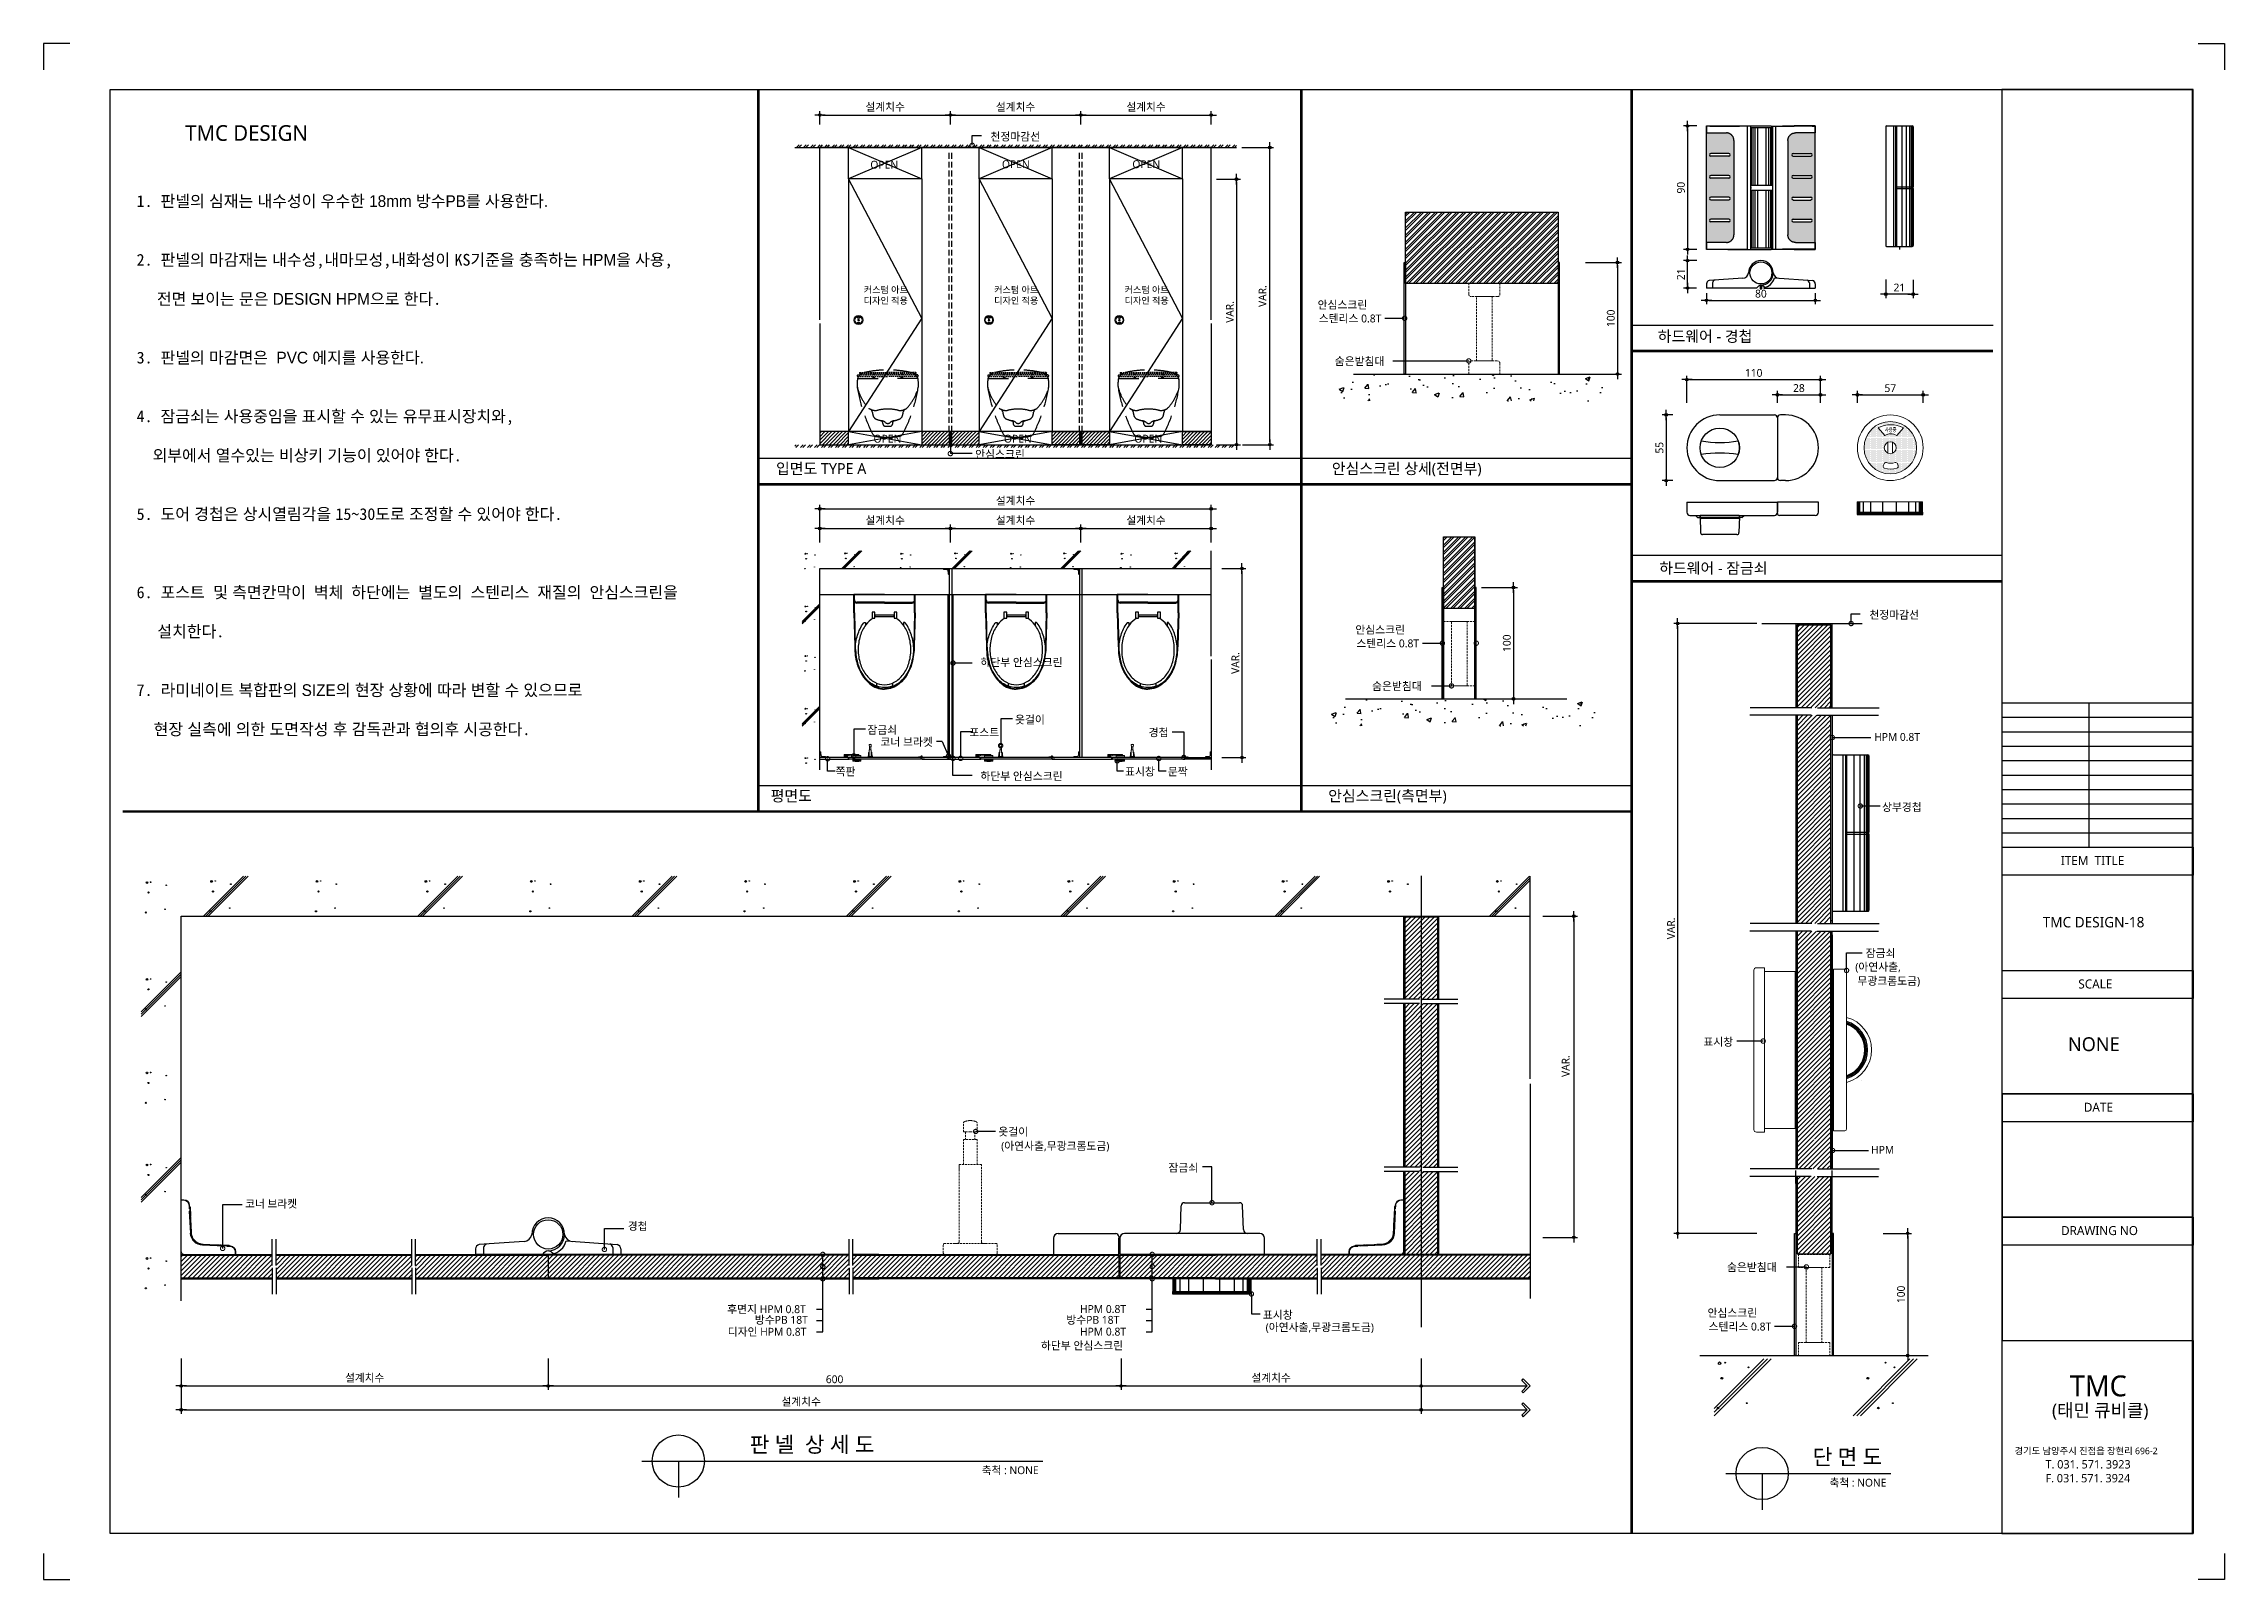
# Model space of a CAD drawing. Extents: x -256 to 8104, y -176 to 5714.
import ezdxf
from ezdxf.enums import TextEntityAlignment as Align

# ---------------------------------------------------------------- set-up
doc = ezdxf.new("R2010")
doc.units = 0
doc.header["$LTSCALE"] = 30
doc.linetypes.add('CEN', pattern=[62, 60, -1, 0, -1])
doc.linetypes.add('HIDDEN', pattern=[0.375, 0.25, -0.125])
doc.layers.get('0').update_dxf_attribs({"linetype": 'CONTINUOUS'})
doc.layers.get('DEFPOINTS').update_dxf_attribs({"linetype": 'CONTINUOUS'})
for name, color, linetype in [('02---제품선', 4, 'CONTINUOUS'), ('0_toilet', 6, 'CONTINUOUS'), ('C', 2, 'CONTINUOUS'), ('curior-0Line', 252, 'CONTINUOUS'), ('DIM', 7, 'CONTINUOUS'), ('HAT', 8, 'CONTINUOUS'), ('HID', 9, 'HIDDEN'), ('jac text', 7, 'CONTINUOUS'), ('TIT', 3, 'CONTINUOUS'), ('경첩', 4, 'CONTINUOUS'), ('문자', 3, 'CONTINUOUS'), ('부자재', 4, 'CONTINUOUS'), ('옷걸이', 4, 'CONTINUOUS'), ('잠금쇠(회전형)', 4, 'CONTINUOUS'), ('중심선', 1, 'CEN'), ('치수', 1, 'CONTINUOUS'), ('판넬', 2, 'CONTINUOUS'), ('해치', 8, 'CONTINUOUS')]:
    doc.layers.add(name, color=color, linetype=linetype)
doc.styles.add('HDW', font='gulim.ttc')
doc.styles.add('돋움', font='malgun.ttf')
doc.dimstyles.new('10', dxfattribs={"dimscale": 10, "dimtxt": 3, "dimasz": 1, "dimexe": 1.5, "dimexo": 2, "dimgap": 1, "dimtad": 1, "dimdec": 0, "dimlunit": 6, "dimtxsty": '돋움', "dimblk": 'DIMDOT', "dimcen": -1, "dimdle": 1.5, "dimclrt": 3, "dimazin": 3, "dimtfac": 1, "dimtdec": 0, "dimtix": 1, "dimtmove": 2, "dimatfit": 3, "dimldrblk": 'DIMDOT', "dimarcsym": 0})
pattern_1 = [(45, (169867.086, -48.667), (-8.980256, 8.980256), [])]
pattern_2 = [(45, (169806.501, 43.407), (-8.980256, 8.980256), [])]

# ---------------------------------------------------------------- blocks, each defined once
blk = doc.blocks.new('DIMDOT')
at = {"linetype": 'Continuous'}
blk.add_line((-2, 0), (2, 0), dxfattribs=at)
for radius in [0.5, 0.25]:
    blk.add_circle((0, 0), radius, dxfattribs=at)
blk = doc.blocks.new('*D476')
at = {"layer": 'DEFPOINTS', "color": 0}
for p in [(181408.8, 5567.2), (180908.8, 5511), (181408.8, 5511)]:
    blk.add_point(p, dxfattribs=at)
at = {"layer": 'DIM', "color": 0, "lineweight": -2, "ltscale": 10}
for p, q in [((180908.8, 5531), (180908.8, 5582.2)), ((180918.8, 5567.2), (181398.8, 5567.2)), ((181408.8, 5531), (181408.8, 5582.2))]:
    blk.add_line(p, q, dxfattribs=at)
at = {"layer": 'DIM', "color": 0, "lineweight": -2, "xscale": 10, "yscale": 10, "zscale": 10, "rotation": 180}
blk.add_blockref('DIMDOT', (180908.8, 5567.2), dxfattribs=at)
at = {"layer": 'DIM', "color": 0, "lineweight": -2, "xscale": 10, "yscale": 10, "zscale": 10}
blk.add_blockref('DIMDOT', (181408.8, 5567.2), dxfattribs=at)
at = {"layer": 'DIM', "color": 3, "insert": (181158.8, 5596.9), "char_height": 30, "attachment_point": 5, "style": '돋움'}
blk.add_mtext('설계치수', dxfattribs=at)
blk = doc.blocks.new('*D477')
at = {"layer": 'DEFPOINTS', "color": 0}
for p in [(181908.8, 5567.2), (181408.8, 5511), (181908.8, 5511)]:
    blk.add_point(p, dxfattribs=at)
at = {"layer": 'DIM', "color": 0, "lineweight": -2, "ltscale": 10}
for p, q in [((181408.8, 5531), (181408.8, 5582.2)), ((181418.8, 5567.2), (181898.8, 5567.2)), ((181908.8, 5531), (181908.8, 5582.2))]:
    blk.add_line(p, q, dxfattribs=at)
at = {"layer": 'DIM', "color": 0, "lineweight": -2, "xscale": 10, "yscale": 10, "zscale": 10, "rotation": 180}
blk.add_blockref('DIMDOT', (181408.8, 5567.2), dxfattribs=at)
at = {"layer": 'DIM', "color": 0, "lineweight": -2, "xscale": 10, "yscale": 10, "zscale": 10}
blk.add_blockref('DIMDOT', (181908.8, 5567.2), dxfattribs=at)
at = {"layer": 'DIM', "color": 3, "insert": (181658.8, 5596.9), "char_height": 30, "attachment_point": 5, "style": '돋움'}
blk.add_mtext('설계치수', dxfattribs=at)
blk = doc.blocks.new('*D478')
at = {"layer": 'DEFPOINTS', "color": 0}
for p in [(182408.8, 5567.2), (181908.8, 5511), (182408.8, 5511)]:
    blk.add_point(p, dxfattribs=at)
at = {"layer": 'DIM', "color": 0, "lineweight": -2, "ltscale": 10}
for p, q in [((181908.8, 5531), (181908.8, 5582.2)), ((181918.8, 5567.2), (182398.8, 5567.2)), ((182408.8, 5531), (182408.8, 5582.2))]:
    blk.add_line(p, q, dxfattribs=at)
at = {"layer": 'DIM', "color": 0, "lineweight": -2, "xscale": 10, "yscale": 10, "zscale": 10, "rotation": 180}
blk.add_blockref('DIMDOT', (181908.8, 5567.2), dxfattribs=at)
at = {"layer": 'DIM', "color": 0, "lineweight": -2, "xscale": 10, "yscale": 10, "zscale": 10}
blk.add_blockref('DIMDOT', (182408.8, 5567.2), dxfattribs=at)
at = {"layer": 'DIM', "color": 3, "insert": (182158.8, 5596.9), "char_height": 30, "attachment_point": 5, "style": '돋움'}
blk.add_mtext('설계치수', dxfattribs=at)
blk = doc.blocks.new('*D479')
at = {"layer": 'DEFPOINTS', "color": 0}
for p in [(182408.8, 5321.3), (182408.8, 4303.1), (182505.7, 4303.1)]:
    blk.add_point(p, dxfattribs=at)
at = {"layer": 'DIM', "color": 0, "lineweight": -2, "ltscale": 10}
for p, q in [((182428.8, 5321.3), (182520.7, 5321.3)), ((182505.7, 5311.3), (182505.7, 4313.1)), ((182428.8, 4303.1), (182520.7, 4303.1))]:
    blk.add_line(p, q, dxfattribs=at)
at = {"layer": 'DIM', "color": 0, "lineweight": -2, "xscale": 10, "yscale": 10, "zscale": 10}
for p, rotation in [((182505.7, 5321.3), 90), ((182505.7, 4303.1), 270)]:
    blk.add_blockref('DIMDOT', p, dxfattribs=dict(at, rotation=rotation))
at = {"layer": 'DIM', "color": 3, "insert": (182480.5, 4812.2), "char_height": 30, "attachment_point": 5, "rotation": 90, "style": '돋움'}
blk.add_mtext('VAR.', dxfattribs=at)
blk = doc.blocks.new('*D480')
at = {"layer": 'DEFPOINTS', "color": 0}
for p in [(182429.8, 3828.2), (182429.8, 3103.2), (182526.7, 3103.2)]:
    blk.add_point(p, dxfattribs=at)
at = {"layer": 'DIM', "color": 0, "lineweight": -2, "ltscale": 10}
for p, q in [((182449.8, 3828.2), (182541.7, 3828.2)), ((182526.7, 3818.2), (182526.7, 3113.2)), ((182449.8, 3103.2), (182541.7, 3103.2))]:
    blk.add_line(p, q, dxfattribs=at)
at = {"layer": 'DIM', "color": 0, "lineweight": -2, "xscale": 10, "yscale": 10, "zscale": 10}
for p, rotation in [((182526.7, 3828.2), 90), ((182526.7, 3103.2), 270)]:
    blk.add_blockref('DIMDOT', p, dxfattribs=dict(at, rotation=rotation))
at = {"layer": 'DIM', "color": 3, "insert": (182501.5, 3465.7), "char_height": 30, "attachment_point": 5, "rotation": 90, "style": '돋움'}
blk.add_mtext('VAR.', dxfattribs=at)
blk = doc.blocks.new('_DOTSMALL')
at = {"color": 0, "linetype": 'ByBlock', "const_width": 0.5}
blk.add_lwpolyline([(-0.0625, 0, 1), (0.0625, 0, 1)], format="xyb", close=True, dxfattribs=at)
blk = doc.blocks.new('A$C63EC304E')
at = {"layer": '치수', "color": 1, "xscale": 2.5, "yscale": 2.5, "zscale": 2.5, "rotation": 234.3098741996962}
blk.add_blockref('_DOTSMALL', (0.31, 0.31), dxfattribs=at)
blk = doc.blocks.new('A$C2BC9653E')
at = {"layer": '치수', "xscale": 0.3333333333333333, "yscale": 0.3333333333333333, "zscale": 0.3333333333333333}
blk.add_blockref('A$C63EC304E', (0, 0), dxfattribs=at)
blk = doc.blocks.new('A$C7FC71301')
at = {"layer": '치수', "rotation": 180}
blk.add_blockref('A$C2BC9653E', (0.21, 0.21), dxfattribs=at)
blk = doc.blocks.new('A$C4A20372B')
at = {"layer": '치수'}
blk.add_blockref('A$C7FC71301', (0, 0), dxfattribs=at)
blk = doc.blocks.new('A$C566469F5')
at = {"layer": '치수'}
blk.add_blockref('A$C4A20372B', (0, 0), dxfattribs=at)
blk = doc.blocks.new('A$C7E317CD4')
at = {"layer": '해치', "xscale": 2, "yscale": 2, "zscale": 2}
blk.add_blockref('A$C566469F5', (0, 0), dxfattribs=at)
blk = doc.blocks.new('A$C601D7F27')
at = {"layer": '치수'}
blk.add_blockref('A$C7E317CD4', (0, 0), dxfattribs=at)
blk = doc.blocks.new('A$C38802C08')
at = {"layer": '치수'}
blk.add_blockref('A$C601D7F27', (0, 0), dxfattribs=at)
blk = doc.blocks.new('*D481')
at = {"layer": 'DEFPOINTS', "color": 0}
for p in [(182408.8, 3981.7), (181908.8, 3908.6), (182408.8, 3908.6)]:
    blk.add_point(p, dxfattribs=at)
at = {"layer": 'DIM', "color": 0, "lineweight": -2, "ltscale": 10}
for p, q in [((181908.8, 3928.6), (181908.8, 3996.7)), ((181918.8, 3981.7), (182398.8, 3981.7)), ((182408.8, 3928.6), (182408.8, 3996.7))]:
    blk.add_line(p, q, dxfattribs=at)
at = {"layer": 'DIM', "color": 0, "lineweight": -2, "xscale": 10, "yscale": 10, "zscale": 10, "rotation": 180}
blk.add_blockref('DIMDOT', (181908.8, 3981.7), dxfattribs=at)
at = {"layer": 'DIM', "color": 0, "lineweight": -2, "xscale": 10, "yscale": 10, "zscale": 10}
blk.add_blockref('DIMDOT', (182408.8, 3981.7), dxfattribs=at)
at = {"layer": 'DIM', "color": 3, "insert": (182158.8, 4011.4), "char_height": 30, "attachment_point": 5, "style": '돋움'}
blk.add_mtext('설계치수', dxfattribs=at)
blk = doc.blocks.new('*D482')
at = {"layer": 'DEFPOINTS', "color": 0}
for p in [(182408.8, 4057.1), (180908.8, 3908.6), (182408.8, 3908.6)]:
    blk.add_point(p, dxfattribs=at)
at = {"layer": 'DIM', "color": 0, "lineweight": -2, "ltscale": 10}
for p, q in [((180908.8, 3928.6), (180908.8, 4072.1)), ((180918.8, 4057.1), (182398.8, 4057.1)), ((182408.8, 3928.6), (182408.8, 4072.1))]:
    blk.add_line(p, q, dxfattribs=at)
at = {"layer": 'DIM', "color": 0, "lineweight": -2, "xscale": 10, "yscale": 10, "zscale": 10, "rotation": 180}
blk.add_blockref('DIMDOT', (180908.8, 4057.1), dxfattribs=at)
at = {"layer": 'DIM', "color": 0, "lineweight": -2, "xscale": 10, "yscale": 10, "zscale": 10}
blk.add_blockref('DIMDOT', (182408.8, 4057.1), dxfattribs=at)
at = {"layer": 'DIM', "color": 3, "insert": (181658.8, 4086.7), "char_height": 30, "attachment_point": 5, "style": '돋움'}
blk.add_mtext('설계치수', dxfattribs=at)
blk = doc.blocks.new('*D483')
at = {"layer": 'DEFPOINTS', "color": 0}
for p in [(181908.8, 3981.7), (181408.8, 3908.6), (181908.8, 3908.6)]:
    blk.add_point(p, dxfattribs=at)
at = {"layer": 'DIM', "color": 0, "lineweight": -2, "ltscale": 10}
for p, q in [((181408.8, 3928.6), (181408.8, 3996.7)), ((181418.8, 3981.7), (181898.8, 3981.7)), ((181908.8, 3928.6), (181908.8, 3996.7))]:
    blk.add_line(p, q, dxfattribs=at)
at = {"layer": 'DIM', "color": 0, "lineweight": -2, "xscale": 10, "yscale": 10, "zscale": 10, "rotation": 180}
blk.add_blockref('DIMDOT', (181408.8, 3981.7), dxfattribs=at)
at = {"layer": 'DIM', "color": 0, "lineweight": -2, "xscale": 10, "yscale": 10, "zscale": 10}
blk.add_blockref('DIMDOT', (181908.8, 3981.7), dxfattribs=at)
at = {"layer": 'DIM', "color": 3, "insert": (181658.8, 4011.4), "char_height": 30, "attachment_point": 5, "style": '돋움'}
blk.add_mtext('설계치수', dxfattribs=at)
blk = doc.blocks.new('*D484')
at = {"layer": 'DEFPOINTS', "color": 0}
for p in [(181408.8, 3981.7), (180908.8, 3908.6), (181408.8, 3908.6)]:
    blk.add_point(p, dxfattribs=at)
at = {"layer": 'DIM', "color": 0, "lineweight": -2, "ltscale": 10}
for p, q in [((180908.8, 3928.6), (180908.8, 3996.7)), ((180918.8, 3981.7), (181398.8, 3981.7)), ((181408.8, 3928.6), (181408.8, 3996.7))]:
    blk.add_line(p, q, dxfattribs=at)
at = {"layer": 'DIM', "color": 0, "lineweight": -2, "xscale": 10, "yscale": 10, "zscale": 10, "rotation": 180}
blk.add_blockref('DIMDOT', (180908.8, 3981.7), dxfattribs=at)
at = {"layer": 'DIM', "color": 0, "lineweight": -2, "xscale": 10, "yscale": 10, "zscale": 10}
blk.add_blockref('DIMDOT', (181408.8, 3981.7), dxfattribs=at)
at = {"layer": 'DIM', "color": 3, "insert": (181158.8, 4011.4), "char_height": 30, "attachment_point": 5, "style": '돋움'}
blk.add_mtext('설계치수', dxfattribs=at)
blk = doc.blocks.new('*D485')
at = {"layer": 'DEFPOINTS', "color": 0}
for p in [(184744.3, 4552.6), (184232.3, 4444), (184744.3, 4444)]:
    blk.add_point(p, dxfattribs=at)
at = {"layer": 'DIM', "color": 0, "lineweight": -2, "ltscale": 10}
for p, q in [((184232.3, 4464), (184232.3, 4567.6)), ((184242.3, 4552.6), (184734.3, 4552.6)), ((184744.3, 4464), (184744.3, 4567.6))]:
    blk.add_line(p, q, dxfattribs=at)
at = {"layer": 'DIM', "color": 0, "lineweight": -2, "xscale": 10, "yscale": 10, "zscale": 10, "rotation": 180}
blk.add_blockref('DIMDOT', (184232.3, 4552.6), dxfattribs=at)
at = {"layer": 'DIM', "color": 0, "lineweight": -2, "xscale": 10, "yscale": 10, "zscale": 10}
blk.add_blockref('DIMDOT', (184744.3, 4552.6), dxfattribs=at)
at = {"layer": 'DIM', "color": 3, "insert": (184488.3, 4578.2), "char_height": 30, "attachment_point": 5, "style": '돋움'}
blk.add_mtext('110', dxfattribs=at)
blk = doc.blocks.new('*D486')
at = {"layer": 'DEFPOINTS', "color": 0}
for p in [(184579.2, 4444), (184744.3, 4494.6), (184744.3, 4444)]:
    blk.add_point(p, dxfattribs=at)
at = {"layer": 'DIM', "color": 0, "lineweight": -2, "ltscale": 10}
for p, q in [((184579.2, 4464), (184579.2, 4509.6)), ((184589.2, 4494.6), (184734.3, 4494.6)), ((184744.3, 4464), (184744.3, 4509.6))]:
    blk.add_line(p, q, dxfattribs=at)
at = {"layer": 'DIM', "color": 0, "lineweight": -2, "xscale": 10, "yscale": 10, "zscale": 10, "rotation": 180}
blk.add_blockref('DIMDOT', (184579.2, 4494.6), dxfattribs=at)
at = {"layer": 'DIM', "color": 0, "lineweight": -2, "xscale": 10, "yscale": 10, "zscale": 10}
blk.add_blockref('DIMDOT', (184744.3, 4494.6), dxfattribs=at)
at = {"layer": 'DIM', "color": 3, "insert": (184661.7, 4520.1), "char_height": 30, "attachment_point": 5, "style": '돋움'}
blk.add_mtext('28', dxfattribs=at)
blk = doc.blocks.new('*D487')
at = {"layer": 'DEFPOINTS', "color": 0}
for p in [(184886, 4444), (185138, 4494.6), (185138, 4444)]:
    blk.add_point(p, dxfattribs=at)
at = {"layer": 'DIM', "color": 0, "lineweight": -2, "ltscale": 10}
for p, q in [((184886, 4464), (184886, 4509.6)), ((184896, 4494.6), (185128, 4494.6)), ((185138, 4464), (185138, 4509.6))]:
    blk.add_line(p, q, dxfattribs=at)
at = {"layer": 'DIM', "color": 0, "lineweight": -2, "xscale": 10, "yscale": 10, "zscale": 10, "rotation": 180}
blk.add_blockref('DIMDOT', (184886, 4494.6), dxfattribs=at)
at = {"layer": 'DIM', "color": 0, "lineweight": -2, "xscale": 10, "yscale": 10, "zscale": 10}
blk.add_blockref('DIMDOT', (185138, 4494.6), dxfattribs=at)
at = {"layer": 'DIM', "color": 3, "insert": (185012, 4519.9), "char_height": 30, "attachment_point": 5, "style": '돋움'}
blk.add_mtext('57', dxfattribs=at)
blk = doc.blocks.new('*D488')
at = {"layer": 'DEFPOINTS', "color": 0}
for p in [(184289.9, 5525.4), (184234.9, 5052.2), (184289.9, 5052.2)]:
    blk.add_point(p, dxfattribs=at)
at = {"layer": 'DIM', "color": 0, "lineweight": -2, "ltscale": 10}
for p, q in [((184269.9, 5525.4), (184219.9, 5525.4)), ((184234.9, 5515.4), (184234.9, 5062.2)), ((184269.9, 5052.2), (184219.9, 5052.2))]:
    blk.add_line(p, q, dxfattribs=at)
at = {"layer": 'DIM', "color": 0, "lineweight": -2, "xscale": 10, "yscale": 10, "zscale": 10}
for p, rotation in [((184234.9, 5525.4), 90), ((184234.9, 5052.2), 270)]:
    blk.add_blockref('DIMDOT', p, dxfattribs=dict(at, rotation=rotation))
at = {"layer": 'DIM', "color": 3, "insert": (184209.4, 5288.8), "char_height": 30, "attachment_point": 5, "rotation": 90, "style": '돋움'}
blk.add_mtext('90', dxfattribs=at)
blk = doc.blocks.new('*D489')
at = {"layer": 'DEFPOINTS', "color": 0}
for p in [(184307.5, 4904), (184724.6, 4904), (184724.6, 4856.6)]:
    blk.add_point(p, dxfattribs=at)
at = {"layer": 'DIM', "color": 0, "lineweight": -2, "ltscale": 10}
for p, q in [((184307.5, 4884), (184307.5, 4841.6)), ((184317.5, 4856.6), (184714.6, 4856.6)), ((184724.6, 4884), (184724.6, 4841.6))]:
    blk.add_line(p, q, dxfattribs=at)
at = {"layer": 'DIM', "color": 0, "lineweight": -2, "xscale": 10, "yscale": 10, "zscale": 10, "rotation": 180}
blk.add_blockref('DIMDOT', (184307.5, 4856.6), dxfattribs=at)
at = {"layer": 'DIM', "color": 0, "lineweight": -2, "xscale": 10, "yscale": 10, "zscale": 10}
blk.add_blockref('DIMDOT', (184724.6, 4856.6), dxfattribs=at)
at = {"layer": 'DIM', "color": 3, "insert": (184516, 4882.1), "char_height": 30, "attachment_point": 5, "style": '돋움'}
blk.add_mtext('80', dxfattribs=at)
blk = doc.blocks.new('*D490')
at = {"layer": 'DEFPOINTS', "color": 0}
for p in [(184234.9, 5009), (184289.9, 5009), (184289.2, 4904)]:
    blk.add_point(p, dxfattribs=at)
at = {"layer": 'DIM', "color": 0, "lineweight": -2, "ltscale": 10}
for p, q in [((184269.9, 5009), (184219.9, 5009)), ((184234.9, 4914), (184234.9, 4999)), ((184269.2, 4904), (184219.9, 4904))]:
    blk.add_line(p, q, dxfattribs=at)
at = {"layer": 'DIM', "color": 0, "lineweight": -2, "xscale": 10, "yscale": 10, "zscale": 10}
for p, rotation in [((184234.9, 5009), 90), ((184234.9, 4904), 270)]:
    blk.add_blockref('DIMDOT', p, dxfattribs=dict(at, rotation=rotation))
at = {"layer": 'DIM', "color": 3, "insert": (184209.5, 4956.5), "char_height": 30, "attachment_point": 5, "rotation": 90, "style": '돋움'}
blk.add_mtext('21', dxfattribs=at)
blk = doc.blocks.new('*D491')
at = {"layer": 'DEFPOINTS', "color": 0}
for p in [(184994.4, 4956.2), (185099.4, 4955.5), (184994.4, 4880.5)]:
    blk.add_point(p, dxfattribs=at)
at = {"layer": 'DIM', "color": 0, "lineweight": -2, "ltscale": 10}
for p, q in [((184994.4, 4936.2), (184994.4, 4865.5)), ((185099.4, 4935.5), (185099.4, 4865.5)), ((185089.4, 4880.5), (185004.4, 4880.5))]:
    blk.add_line(p, q, dxfattribs=at)
at = {"layer": 'DIM', "color": 0, "lineweight": -2, "xscale": 10, "yscale": 10, "zscale": 10, "rotation": 180}
blk.add_blockref('DIMDOT', (184994.4, 4880.5), dxfattribs=at)
at = {"layer": 'DIM', "color": 0, "lineweight": -2, "xscale": 10, "yscale": 10, "zscale": 10}
blk.add_blockref('DIMDOT', (185099.4, 4880.5), dxfattribs=at)
at = {"layer": 'DIM', "color": 3, "insert": (185046.9, 4905.8), "char_height": 30, "attachment_point": 5, "style": '돋움'}
blk.add_mtext('21', dxfattribs=at)
blk = doc.blocks.new('A$C10E41893')
at = {"layer": '부자재'}
for p, q in [((6, 0), (6, 196)), ((123, 196), (6, 196)), ((123, 192), (6, 192)), ((55, 0), (55, 177)), ((61, 0), (61, 177)), ((6, 0), (6, -196)), ((55, 0), (55, -177)), ((61, 0), (61, -177)), ((123, -192), (6, -192)), ((123, -196), (6, -196))]:
    blk.add_line(p, q, dxfattribs=at)
for points in [[(123, 196, -0.012538), (123, 196), (335, 190, -0.055395), (445, 175, -0.154276), (577, 93, -0.179504), (612, 0, -0.179504)], [(123, 192, -0.012538), (123, 192), (335, 187, -0.055395), (444, 172, -0.154276), (574, 91, -0.179504), (608, 0, -0.179504)], [(157, -72, 0.089162), (200, -119, 0.085733), (270, -155, 0.075373), (359, -168, 0.075373), (447, -155, 0.085733), (517, -119, 0.106084), (567, -62, 0.126931), (583, 0, 0.126931), (567, 62, 0.106084), (517, 119, 0.085733), (447, 155, 0.075373), (359, 168, 0.075373), (270, 155, 0.085733), (200, 119, 0.089162), (157, 72)], [(572, 51), (589, 51), (589, 60, 0.021185), (583, 71, 0.106084), (528, 134, 0.085733), (453, 172, 0.075373), (359, 187, 0.075373), (265, 172, 0.085733), (189, 134, 0.007337), (184, 130), (184, 122), (205, 122)], [(123, -196, 0.012538), (123, -196), (335, -190, 0.055395), (445, -175, 0.154276), (577, -93, 0.179504), (612, 0, 0.179504)], [(123, -192, 0.012538), (123, -192), (335, -187, 0.055395), (444, -172, 0.154276), (574, -91, 0.179504), (608, 0, 0.179504)], [(589, -51, 0.090214), (598, 0, 0.090214), (589, 51, 0.106084)], [(572, -51), (589, -51), (589, -60, -0.021185), (583, -71, -0.106084), (528, -134, -0.085733), (453, -172, -0.075373), (359, -187, -0.075373), (265, -172, -0.085733), (189, -134, -0.007337), (184, -130), (184, -122), (205, -122)]]:
    blk.add_lwpolyline(points, format="xyb", dxfattribs=at)
blk.add_lwpolyline([(138, -61), (119, -61), (119, -79), (157, -79), (157, -61), (138, -61), (147, -61), (147, 61), (138, 61), (157, 61), (157, 79), (119, 79), (119, 61), (138, 61), (138, -61), (119, -61)], dxfattribs=at)
for centre, start, end in [((40, 177), 0, 90), ((46, 177), 0, 90), ((40, -177), 270, 0), ((46, -177), 270, 0)]:
    blk.add_arc(centre, 15, start, end, dxfattribs=at)
blk = doc.blocks.new('A$C460A2A32')
at = {"color": 0}
for p, q in [((3, 20), (0, 16)), ((3, 20), (9, 20)), ((4, 10), (162, 10)), ((9, 20), (162, 20)), ((13, 32), (11, 30)), ((13, 32), (162, 32)), ((13, 27), (162, 27)), ((312, 32), (162, 32)), ((312, 27), (162, 27)), ((316, 20), (162, 20)), ((321, 10), (162, 10)), ((312, 32), (313, 30)), ((322, 20), (316, 20)), ((322, 20), (324, 16))]:
    blk.add_line(p, q, dxfattribs=at)
for centre, radius, start, end in [((4, 14), 4, 150.0107, 270), ((13, 29), 2, 135, 270), ((109, 28), 26, 182.6717, 198.4118), ((109, 10), 26, 180, 202.6199), ((107, 28), 23, 183.0205, 200.9186), ((107, 10), 23, 180, 205.7715), ((69, 10), 23, 334.2285, 0), ((69, 28), 23, 339.0814, 356.9795), ((67, 10), 26, 337.3801, 0), ((67, 28), 26, 341.5882, 357.3283), ((257, 10), 26, 180, 202.6199), ((257, 28), 26, 182.6717, 198.4118), ((256, 28), 23, 183.0205, 200.9186), ((256, 10), 23, 180, 205.7715), ((217, 10), 23, 334.2285, 0), ((217, 28), 23, 339.0814, 356.9795), ((216, 28), 26, 341.5882, 357.3283), ((216, 10), 26, 337.3801, 0), ((312, 29), 2, 270, 45), ((321, 14), 4, 270, 29.9893)]:
    blk.add_arc(centre, radius, start, end, dxfattribs=at)
blk = doc.blocks.new('*D492')
at = {"layer": 'DEFPOINTS', "color": 0}
for p in [(184197.9, 4417.4), (184152.3, 4165.4), (184197.9, 4165.4)]:
    blk.add_point(p, dxfattribs=at)
at = {"layer": 'DIM', "color": 0, "lineweight": -2, "ltscale": 10}
for p, q in [((184177.9, 4417.4), (184137.3, 4417.4)), ((184152.3, 4407.4), (184152.3, 4175.4)), ((184177.9, 4165.4), (184137.3, 4165.4))]:
    blk.add_line(p, q, dxfattribs=at)
at = {"layer": 'DIM', "color": 0, "lineweight": -2, "xscale": 10, "yscale": 10, "zscale": 10}
for p, rotation in [((184152.3, 4417.4), 90), ((184152.3, 4165.4), 270)]:
    blk.add_blockref('DIMDOT', p, dxfattribs=dict(at, rotation=rotation))
at = {"layer": 'DIM', "color": 3, "insert": (184127, 4291.4), "char_height": 30, "attachment_point": 5, "rotation": 90, "style": '돋움'}
blk.add_mtext('55', dxfattribs=at)
blk = doc.blocks.new('*D493')
at = {"layer": 'DEFPOINTS', "color": 0}
for p in [(184520.9, 3617.4), (184196.8, 1278.5), (184520.9, 1278.5)]:
    blk.add_point(p, dxfattribs=at)
at = {"layer": 'DIM', "color": 0, "lineweight": -2, "ltscale": 10}
for p, q in [((184500.9, 3617.4), (184181.8, 3617.4)), ((184196.8, 3607.4), (184196.8, 1288.5)), ((184500.9, 1278.5), (184181.8, 1278.5))]:
    blk.add_line(p, q, dxfattribs=at)
at = {"layer": 'DIM', "color": 0, "lineweight": -2, "xscale": 10, "yscale": 10, "zscale": 10}
for p, rotation in [((184196.8, 3617.4), 90), ((184196.8, 1278.5), 270)]:
    blk.add_blockref('DIMDOT', p, dxfattribs=dict(at, rotation=rotation))
at = {"layer": 'DIM', "color": 3, "insert": (184171.6, 2448), "char_height": 30, "attachment_point": 5, "rotation": 90, "style": '돋움'}
blk.add_mtext('VAR.', dxfattribs=at)
blk = doc.blocks.new('A$C13EB2441')
for p, q in [((0.84, 7.37), (0.84, 14.11)), ((0.84, 6.74), (0.84, 0))]:
    blk.add_line(p, q)
blk = doc.blocks.new('*D494')
at = {"layer": 'DEFPOINTS', "color": 0}
for p in [(184964.4, 1278.5), (184964.4, 810.2), (185078.7, 810.2)]:
    blk.add_point(p, dxfattribs=at)
at = {"layer": 'DIM', "color": 0, "lineweight": -2, "ltscale": 10}
for p, q in [((184984.4, 1278.5), (185093.7, 1278.5)), ((185078.7, 1268.5), (185078.7, 820.2)), ((184984.4, 810.2), (185093.7, 810.2))]:
    blk.add_line(p, q, dxfattribs=at)
at = {"layer": 'DIM', "color": 0, "lineweight": -2, "xscale": 10, "yscale": 10, "zscale": 10}
for p, rotation in [((185078.7, 1278.5), 90), ((185078.7, 810.2), 270)]:
    blk.add_blockref('DIMDOT', p, dxfattribs=dict(at, rotation=rotation))
at = {"layer": 'DIM', "color": 3, "insert": (185053.1, 1044.4), "char_height": 30, "attachment_point": 5, "rotation": 90, "style": '돋움'}
blk.add_mtext('100', dxfattribs=at)
blk = doc.blocks.new('*D495')
at = {"layer": 'DEFPOINTS', "color": 0}
for p in [(183424.7, 3755.5), (183424.7, 3328.1), (183567.6, 3328.1)]:
    blk.add_point(p, dxfattribs=at)
at = {"layer": 'DIM', "color": 0, "lineweight": -2, "ltscale": 10}
for p, q in [((183444.7, 3755.5), (183582.6, 3755.5)), ((183567.6, 3745.5), (183567.6, 3338.1)), ((183444.7, 3328.1), (183582.6, 3328.1))]:
    blk.add_line(p, q, dxfattribs=at)
at = {"layer": 'DIM', "color": 0, "lineweight": -2, "xscale": 10, "yscale": 10, "zscale": 10}
for p, rotation in [((183567.6, 3755.5), 90), ((183567.6, 3328.1), 270)]:
    blk.add_blockref('DIMDOT', p, dxfattribs=dict(at, rotation=rotation))
at = {"layer": 'DIM', "color": 3, "insert": (183542.1, 3541.8), "char_height": 30, "attachment_point": 5, "rotation": 90, "style": '돋움'}
blk.add_mtext('100', dxfattribs=at)
blk = doc.blocks.new('*D496')
at = {"layer": 'DEFPOINTS', "color": 0}
for p in [(182505.7, 5442.8), (182633.1, 5442.8), (182508.2, 4303.1)]:
    blk.add_point(p, dxfattribs=at)
at = {"layer": 'DIM', "color": 0, "lineweight": -2, "ltscale": 10}
for p, q in [((182525.7, 5442.8), (182648.1, 5442.8)), ((182633.1, 4313.1), (182633.1, 5432.8)), ((182528.2, 4303.1), (182648.1, 4303.1))]:
    blk.add_line(p, q, dxfattribs=at)
at = {"layer": 'DIM', "color": 0, "lineweight": -2, "xscale": 10, "yscale": 10, "zscale": 10}
for p, rotation in [((182633.1, 5442.8), 90), ((182633.1, 4303.1), 270)]:
    blk.add_blockref('DIMDOT', p, dxfattribs=dict(at, rotation=rotation))
at = {"layer": 'DIM', "color": 3, "insert": (182605.8, 4872.9), "char_height": 30, "attachment_point": 5, "rotation": 90, "style": '돋움'}
blk.add_mtext('VAR.', dxfattribs=at)
blk = doc.blocks.new('*D497')
at = {"layer": 'DEFPOINTS', "color": 0}
for p in [(183823.4, 5001.6), (183823.4, 4574.2), (183966.3, 4574.2)]:
    blk.add_point(p, dxfattribs=at)
at = {"layer": 'DIM', "color": 0, "lineweight": -2, "ltscale": 10}
for p, q in [((183843.4, 5001.6), (183981.3, 5001.6)), ((183966.3, 4991.6), (183966.3, 4584.2)), ((183843.4, 4574.2), (183981.3, 4574.2))]:
    blk.add_line(p, q, dxfattribs=at)
at = {"layer": 'DIM', "color": 0, "lineweight": -2, "xscale": 10, "yscale": 10, "zscale": 10}
for p, rotation in [((183966.3, 5001.6), 90), ((183966.3, 4574.2), 270)]:
    blk.add_blockref('DIMDOT', p, dxfattribs=dict(at, rotation=rotation))
at = {"layer": 'DIM', "color": 3, "insert": (183940.7, 4787.9), "char_height": 30, "attachment_point": 5, "rotation": 90, "style": '돋움'}
blk.add_mtext('100', dxfattribs=at)
blk = doc.blocks.new('*D498')
at = {"layer": 'DEFPOINTS', "color": 0}
for p in [(178459.9, 818.9), (179867, 818.9), (179867, 693.2)]:
    blk.add_point(p, dxfattribs=at)
at = {"layer": 'DIM', "color": 0, "lineweight": -2, "ltscale": 10}
for p, q in [((178459.9, 798.9), (178459.9, 678.2)), ((179867, 798.9), (179867, 678.2)), ((178469.9, 693.2), (179857, 693.2))]:
    blk.add_line(p, q, dxfattribs=at)
at = {"layer": 'DIM', "color": 0, "lineweight": -2, "xscale": 10, "yscale": 10, "zscale": 10, "rotation": 180}
blk.add_blockref('DIMDOT', (178459.9, 693.2), dxfattribs=at)
at = {"layer": 'DIM', "color": 0, "lineweight": -2, "xscale": 10, "yscale": 10, "zscale": 10}
blk.add_blockref('DIMDOT', (179867, 693.2), dxfattribs=at)
at = {"layer": 'DIM', "color": 3, "insert": (179163.5, 722.9), "char_height": 30, "attachment_point": 5, "style": '돋움'}
blk.add_mtext('설계치수', dxfattribs=at)
blk = doc.blocks.new('*D499')
at = {"layer": 'DEFPOINTS', "color": 0}
for p in [(178459.9, 818.9), (183213.8, 818.9), (183213.8, 601.8)]:
    blk.add_point(p, dxfattribs=at)
at = {"layer": 'DIM', "color": 0, "lineweight": -2, "ltscale": 10}
for p, q in [((178459.9, 798.9), (178459.9, 586.8)), ((183213.8, 798.9), (183213.8, 586.8)), ((178469.9, 601.8), (183203.8, 601.8))]:
    blk.add_line(p, q, dxfattribs=at)
at = {"layer": 'DIM', "color": 0, "lineweight": -2, "xscale": 10, "yscale": 10, "zscale": 10, "rotation": 180}
blk.add_blockref('DIMDOT', (178459.9, 601.8), dxfattribs=at)
at = {"layer": 'DIM', "color": 0, "lineweight": -2, "xscale": 10, "yscale": 10, "zscale": 10}
blk.add_blockref('DIMDOT', (183213.8, 601.8), dxfattribs=at)
at = {"layer": 'DIM', "color": 3, "insert": (180836.9, 631.4), "char_height": 30, "attachment_point": 5, "style": '돋움'}
blk.add_mtext('설계치수', dxfattribs=at)
blk = doc.blocks.new('*D500')
at = {"layer": 'DEFPOINTS', "color": 0}
for p in [(182063, 818.9), (183213.8, 818.9), (183213.8, 693.2)]:
    blk.add_point(p, dxfattribs=at)
at = {"layer": 'DIM', "color": 0, "lineweight": -2, "ltscale": 10}
for p, q in [((182063, 798.9), (182063, 678.2)), ((183213.8, 798.9), (183213.8, 678.2)), ((182073, 693.2), (183203.8, 693.2))]:
    blk.add_line(p, q, dxfattribs=at)
at = {"layer": 'DIM', "color": 0, "lineweight": -2, "xscale": 10, "yscale": 10, "zscale": 10, "rotation": 180}
blk.add_blockref('DIMDOT', (182063, 693.2), dxfattribs=at)
at = {"layer": 'DIM', "color": 0, "lineweight": -2, "xscale": 10, "yscale": 10, "zscale": 10}
blk.add_blockref('DIMDOT', (183213.8, 693.2), dxfattribs=at)
at = {"layer": 'DIM', "color": 3, "insert": (182638.4, 722.9), "char_height": 30, "attachment_point": 5, "style": '돋움'}
blk.add_mtext('설계치수', dxfattribs=at)
blk = doc.blocks.new('*D501')
at = {"layer": 'DEFPOINTS', "color": 0}
for p in [(179867, 818.9), (182063, 818.9), (182063, 693.2)]:
    blk.add_point(p, dxfattribs=at)
at = {"layer": 'DIM', "color": 0, "lineweight": -2, "ltscale": 10}
for p, q in [((179867, 798.9), (179867, 678.2)), ((182063, 798.9), (182063, 678.2)), ((179877, 693.2), (182053, 693.2))]:
    blk.add_line(p, q, dxfattribs=at)
at = {"layer": 'DIM', "color": 0, "lineweight": -2, "xscale": 10, "yscale": 10, "zscale": 10, "rotation": 180}
blk.add_blockref('DIMDOT', (179867, 693.2), dxfattribs=at)
at = {"layer": 'DIM', "color": 0, "lineweight": -2, "xscale": 10, "yscale": 10, "zscale": 10}
blk.add_blockref('DIMDOT', (182063, 693.2), dxfattribs=at)
at = {"layer": 'DIM', "color": 3, "insert": (180965, 718.7), "char_height": 30, "attachment_point": 5, "style": '돋움'}
blk.add_mtext('600', dxfattribs=at)
blk = doc.blocks.new('A$C06B31977')
for p, q in [((1.26, 11.06), (1.26, 21.17)), ((1.26, 10.11), (1.26, 0))]:
    blk.add_line(p, q)
blk = doc.blocks.new('*D502')
at = {"layer": 'DEFPOINTS', "color": 0}
for p in [(183660.6, 2494.6), (183660.6, 1263.2), (183798.5, 1263.2)]:
    blk.add_point(p, dxfattribs=at)
at = {"layer": 'DIM', "color": 0, "lineweight": -2, "ltscale": 10}
for p, q in [((183680.6, 2494.6), (183813.5, 2494.6)), ((183798.5, 2484.6), (183798.5, 1273.2)), ((183680.6, 1263.2), (183813.5, 1263.2))]:
    blk.add_line(p, q, dxfattribs=at)
at = {"layer": 'DIM', "color": 0, "lineweight": -2, "xscale": 10, "yscale": 10, "zscale": 10}
for p, rotation in [((183798.5, 2494.6), 90), ((183798.5, 1263.2), 270)]:
    blk.add_blockref('DIMDOT', p, dxfattribs=dict(at, rotation=rotation))
at = {"layer": 'DIM', "color": 3, "insert": (183767.7, 1919.8), "char_height": 30, "attachment_point": 5, "rotation": 90, "style": '돋움'}
blk.add_mtext('VAR.', dxfattribs=at)
blk = doc.blocks.new('DESIGN-18', base_point=(178188.6, 127.1))
h = blk.add_hatch()
h.set_pattern_fill('ANSI31', color=3, scale=3, angle=180)
h.set_pattern_definition([(225, (178227.086, -48.667), (6.735192, -6.735192), [])])
h.paths.add_polyline_path([(181018.8, 4353.1), (180908.8, 4353.1), (180908.8, 4303.1), (181018.8, 4303.1)])
h.paths.add_polyline_path([(181403.8, 4353.1), (181298.8, 4353.1), (181298.8, 4303.1), (181403.8, 4303.1)])
h.paths.add_polyline_path([(181518.8, 4353.1), (181413.8, 4353.1), (181413.8, 4303.1), (181518.8, 4303.1)])
h.paths.add_polyline_path([(181903.8, 4353.1), (181798.8, 4353.1), (181798.8, 4303.1), (181903.8, 4303.1)])
h.paths.add_polyline_path([(182018.8, 4353.1), (181913.8, 4353.1), (181913.8, 4303.1), (182018.8, 4303.1)])
h.paths.add_polyline_path([(182408.8, 4353.1), (182298.8, 4353.1), (182298.8, 4303.1), (182408.8, 4303.1)])
h = blk.add_hatch()
h.set_pattern_fill('ANSI31', color=2, style=0)
h.set_pattern_definition([(45, (178227.086, -48.6668), (-2.245064, 2.245064), [])])
h.paths.add_polyline_path([(181413.8, 4353.1), (181403.8, 4353.1), (181403.8, 4303.1), (181413.8, 4303.1)])
h = blk.add_hatch()
h.set_pattern_fill('ANSI31', color=2, style=0)
h.set_pattern_definition([(45, (178727.086, -48.6668), (-2.245064, 2.245064), [])])
h.paths.add_polyline_path([(181913.8, 4353.1), (181903.8, 4353.1), (181903.8, 4303.1), (181913.8, 4303.1)])
h = blk.add_hatch()
h.set_pattern_fill('ANSI31', color=2, style=0)
h.set_pattern_definition([(45, (181405.2524, 1791.3226), (-2.245064, 2.245064), [])])
h.paths.add_polyline_path([(183299.7, 3755.5), (183294.7, 3755.5), (183294.7, 3543.9, -1), (183294.7, 3539.7), (183294.7, 3328.1), (183299.7, 3328.1)])
h.paths.add_polyline_path([(183424.7, 3539.7, -1), (183424.7, 3543.9), (183424.7, 3755.5), (183419.7, 3755.5), (183419.7, 3328.1), (183424.7, 3328.1)])
at = {"layer": 'HAT'}
h = blk.add_hatch(dxfattribs=at)
h.set_pattern_fill('ANSI32', color=256, scale=2, style=0)
h.set_pattern_definition([(45, (169572.717, -190.143), (-13.470384, 13.470384), []), (45, (169581.697, -190.143), (-13.470384, 13.470384), [])])
h.paths.add_polyline_path([(180812.1, 5452.8), (182505.7, 5452.8), (182505.7, 5442.8), (180812.1, 5442.8)])
h = blk.add_hatch(dxfattribs=at)
h.set_pattern_fill('ANSI32', color=256, scale=2, style=0)
h.set_pattern_definition([(45, (169896.99, -57.5), (-13.470384, 13.470384), []), (45, (169905.97, -57.5), (-13.470384, 13.470384), [])])
h.paths.add_polyline_path([(183153.9, 5195.4), (183739.3, 5195.4), (183739.3, 4920.8), (183153.9, 4920.8)])
h = blk.add_hatch(dxfattribs=at)
h.set_pattern_fill('ANSI32', color=256, scale=2, style=0)
h.set_pattern_definition([(45, (169572.717, -8.163), (-13.470384, 13.470384), []), (45, (169581.697, -8.163), (-13.470384, 13.470384), [])])
h.paths.add_polyline_path([(180812.1, 4292.6), (182505.7, 4292.6), (182505.7, 4302.6), (180812.1, 4302.6)])
h = blk.add_hatch(dxfattribs=at)
h.set_pattern_fill('ANSI32', color=256, scale=2, style=0)
h.set_pattern_definition([(45, (178218.403, -48.667), (-13.470384, 13.470384), []), (45, (178227.384, -48.667), (-13.470384, 13.470384), [])])
h.paths.add_polyline_path([(183419.7, 3949.3), (183299.7, 3949.3), (183299.7, 3674.7), (183419.7, 3674.7), (183419.7, 3755.5)])
at = {"layer": 'HAT', "transparency": 33554687}
h = blk.add_hatch(dxfattribs=at)
h.set_pattern_fill('ANSI31', color=256, scale=4)
h.set_pattern_definition(pattern_1)
h.paths.add_polyline_path([(184711.1, 3294.5), (184733.3, 3294.5), (184784.7, 3294.5), (184784.7, 3612.4), (184654.7, 3612.4), (184654.7, 3294.5)])
at = {"layer": 'HAT'}
h = blk.add_hatch(dxfattribs=at)
h.set_pattern_fill('ANSI31', color=256, scale=4, style=0)
h.set_pattern_definition(pattern_1)
edge = h.paths.add_edge_path()
edge.add_line((184784.7, 3216.7), (184725.3, 3216.7))
edge.add_arc((184723.2, 3216.7), 2.08, -54.30987, 0, ccw=False)
edge.add_arc((184723.2, 3216.7), 2.08, 125.69013, 305.69013, ccw=False)
edge.add_arc((184723.2, 3216.7), 2.08, 0, 125.69013, ccw=False)
edge.add_line((184725.3, 3216.7), (184784.7, 3216.7))
edge.add_line((184784.7, 3216.7), (184784.7, 3265.4))
edge.add_line((184784.7, 3265.4), (184774.4, 3265.4))
edge.add_spline(control_points=[(184771.6, 3257.6), (184772.6, 3260.3), (184773.5, 3262.9), (184774.4, 3265.4)], knot_values=[0, 0, 0, 0, 0.152076, 0.152076, 0.152076, 0.152076], degree=3, periodic=0)
edge.add_line((184774.4, 3265.4), (184719.7, 3265.4))
edge.add_line((184719.7, 3265.4), (184719.7, 2466.9))
edge.add_line((184719.7, 2466.9), (184776.4, 2466.9))
edge.add_spline(control_points=[(184776.4, 2466.9), (184779.6, 2475.7), (184782.6, 2483.5), (184784.7, 2487.3)], knot_values=[0.152076, 0.152076, 0.152076, 0.152076, 0.673721, 0.673721, 0.673721, 0.673721], degree=3, periodic=0)
edge.add_spline(control_points=[(184787.1, 2466.9), (184787.6, 2476.9), (184788.7, 2492.3), (184785.8, 2489.3), (184784.7, 2487.3)], knot_values=[0.673721, 0.673721, 0.673721, 0.673721, 1.332503, 1.60798, 1.60798, 1.60798, 1.60798], degree=3, periodic=0)
edge.add_line((184784.7, 2487.3), (184784.7, 3216.7))
h.paths.add_polyline_path([(184719.7, 3265.4), (184654.7, 3265.4), (184654.7, 2466.9), (184719.7, 2466.9)])
h = blk.add_hatch(dxfattribs=at)
h.set_pattern_fill('ANSI31', color=256, scale=4, style=0)
h.set_pattern_definition(pattern_1)
h.paths.add_polyline_path([(184719.7, 1981.4), (184654.7, 1981.4), (184654.7, 1525.9), (184719.7, 1525.9), (184719.7, 1635.3, -0.567825), (184719.7, 1638.9)])
h.paths.add_polyline_path([(184784.7, 1981.4), (184719.7, 1981.4), (184719.7, 1638.9, -0.582142), (184722.8, 1637.1), (184784.7, 1637.1)])
edge = h.paths.add_edge_path()
edge.add_line((184784.7, 1637.1), (184722.8, 1637.1))
edge.add_arc((184720.8, 1637.1), 2.08, -54.30987, 0, ccw=False)
edge.add_arc((184720.8, 1637.1), 2.08, 239.17799, 305.69013, ccw=False)
edge.add_line((184719.7, 1635.3), (184719.7, 1525.9))
edge.add_line((184719.7, 1525.9), (184776.4, 1525.9))
edge.add_spline(control_points=[(184776.4, 1525.9), (184779.6, 1534.6), (184782.6, 1542.4), (184784.7, 1546.2)], knot_values=[0.152076, 0.152076, 0.152076, 0.152076, 0.673721, 0.673721, 0.673721, 0.673721], degree=3, periodic=0)
edge.add_line((184784.7, 1546.2), (184784.7, 1637.1))
h.paths.add_polyline_path([(184719.7, 2437.9), (184654.7, 2437.9), (184654.7, 1981.4), (184719.7, 1981.4)])
edge = h.paths.add_edge_path()
edge.add_line((184784.7, 2437.9), (184774.4, 2437.9))
edge.add_spline(control_points=[(184771.6, 2430.1), (184772.6, 2432.7), (184773.5, 2435.4), (184774.4, 2437.9)], knot_values=[0, 0, 0, 0, 0.152076, 0.152076, 0.152076, 0.152076], degree=3, periodic=0)
edge.add_line((184774.4, 2437.9), (184719.7, 2437.9))
edge.add_line((184719.7, 2437.9), (184719.7, 1981.4))
edge.add_line((184719.7, 1981.4), (184784.7, 1981.4))
edge.add_line((184784.7, 1981.4), (184784.7, 2437.9))
at = {"layer": 'HAT', "transparency": 33554687}
h = blk.add_hatch(dxfattribs=at)
h.set_pattern_fill('ANSI31', color=256, scale=4, style=0)
h.set_pattern_definition(pattern_1)
h.paths.add_polyline_path([(184709.1, 1496.8), (184654.7, 1496.8), (184654.7, 1200.1), (184719.7, 1200.1), (184719.7, 1496.8)])
h.paths.add_polyline_path([(184784.7, 1496.8), (184731.3, 1496.8), (184719.7, 1496.8), (184719.7, 1200.1), (184784.7, 1200.1)])
at = {"layer": '해치'}
h = blk.add_hatch(dxfattribs=at)
h.set_pattern_fill('DOTS', color=256, scale=2.628474)
h.set_pattern_definition([(0, (181345.76, 5860.3747), (2.086351, 4.172702), [0, -4.172702])])
edge = h.paths.add_edge_path()
edge.add_line((184308, 5078.8), (184308, 5078.8))
edge.add_spline(control_points=[(184308, 5078.8), (184308.3, 5078.8), (184319.8, 5078.8)], knot_values=[-0.724312, -0.724312, -0.724312, 0.724312, 0.724312, 0.724312], weights=[1, 0.748956, 1], degree=2, periodic=0)
edge.add_line((184319.8, 5078.8), (184383.7, 5078.8))
edge.add_spline(control_points=[(184383.7, 5078.8), (184412.6, 5078.8), (184412.6, 5107.7)], knot_values=[-1.570796, -1.570796, -1.570796, 0, 0, 0], weights=[1, 0.707107, 1], degree=2, periodic=0)
edge.add_line((184412.6, 5107.7), (184412.6, 5469.9))
edge.add_spline(control_points=[(184412.6, 5469.9), (184412.6, 5498.8), (184383.7, 5498.8)], knot_values=[0, 0, 0, 1.570796, 1.570796, 1.570796], weights=[1, 0.707107, 1], degree=2, periodic=0)
edge.add_line((184383.7, 5498.8), (184319.8, 5498.8))
edge.add_spline(control_points=[(184319.8, 5498.8), (184308.3, 5498.8), (184308, 5498.8)], knot_values=[-0.724312, -0.724312, -0.724312, 0.724312, 0.724312, 0.724312], weights=[1, 0.748956, 1], degree=2, periodic=0)
edge.add_line((184308, 5498.8), (184308, 5078.8))
h.paths.add_polyline_path([(184392.9, 5420.1, -0.414214), (184398.1, 5414.8, -0.414214), (184392.9, 5409.5), (184324.5, 5409.5, -0.414214), (184319.3, 5414.8, -0.414214), (184324.5, 5420.1)], flags=16)
h.paths.add_polyline_path([(184392.9, 5336.1, -0.414214), (184398.1, 5330.8, -0.414214), (184392.9, 5325.5), (184324.5, 5325.5, -0.414214), (184319.3, 5330.8, -0.414214), (184324.5, 5336.1)], flags=16)
h.paths.add_polyline_path([(184392.9, 5252, -0.414214), (184398.1, 5246.8, -0.414214), (184392.9, 5241.5), (184324.5, 5241.5, -0.414214), (184319.3, 5246.8, -0.414214), (184324.5, 5252)], flags=16)
h.paths.add_polyline_path([(184392.9, 5168, -0.414214), (184398.1, 5162.8, -0.414214), (184392.9, 5157.5), (184324.5, 5157.5, -0.414214), (184319.3, 5162.8, -0.414214), (184324.5, 5168)], flags=16)
h = blk.add_hatch(dxfattribs=at)
h.set_pattern_fill('DOTS', color=256, scale=2.628474)
h.set_pattern_definition([(0, (180871.1426, 5860.3747), (2.086351, 4.1727023), [0, -4.1727023])])
edge = h.paths.add_edge_path()
edge.add_spline(control_points=[(184619.4, 5469.9), (184619.4, 5498.8), (184648.3, 5498.8)], knot_values=[0, 0, 0, 1.570796, 1.570796, 1.570796], weights=[1, 0.707107, 1], degree=2, periodic=0)
edge.add_line((184648.3, 5498.8), (184712.2, 5498.8))
edge.add_spline(control_points=[(184712.2, 5498.8), (184723.8, 5498.8), (184724, 5498.8)], knot_values=[-0.724312, -0.724312, -0.724312, 0.724312, 0.724312, 0.724312], weights=[1, 0.748956, 1], degree=2, periodic=0)
edge.add_line((184724.1, 5498.8), (184724.1, 5078.8))
edge.add_line((184724.1, 5078.8), (184724, 5078.8))
edge.add_spline(control_points=[(184724, 5078.8), (184723.8, 5078.8), (184712.2, 5078.8)], knot_values=[-0.724312, -0.724312, -0.724312, 0.724312, 0.724312, 0.724312], weights=[1, 0.748956, 1], degree=2, periodic=0)
edge.add_line((184712.2, 5078.8), (184648.3, 5078.8))
edge.add_spline(control_points=[(184648.3, 5078.8), (184619.4, 5078.8), (184619.4, 5107.7)], knot_values=[-1.570796, -1.570796, -1.570796, 0, 0, 0], weights=[1, 0.707107, 1], degree=2, periodic=0)
edge.add_line((184619.4, 5107.7), (184619.4, 5469.9))
h.paths.add_polyline_path([(184639.2, 5420.1, 0.414214), (184633.9, 5414.8, 0.414214), (184639.2, 5409.5), (184707.5, 5409.5, 0.414214), (184712.8, 5414.8, 0.414214), (184707.5, 5420.1)], flags=16)
h.paths.add_polyline_path([(184639.2, 5336.1, 0.414214), (184633.9, 5330.8, 0.414214), (184639.2, 5325.5), (184707.5, 5325.5, 0.414214), (184712.8, 5330.8, 0.414214), (184707.5, 5336.1)], flags=16)
h.paths.add_polyline_path([(184639.2, 5252, 0.414214), (184633.9, 5246.8, 0.414214), (184639.2, 5241.5), (184707.5, 5241.5, 0.414214), (184712.8, 5246.8, 0.414214), (184707.5, 5252)], flags=16)
h.paths.add_polyline_path([(184639.2, 5168, 0.414214), (184633.9, 5162.8, 0.414214), (184639.2, 5157.5), (184707.5, 5157.5, 0.414214), (184712.8, 5162.8, 0.414214), (184707.5, 5168)], flags=16)
h = blk.add_hatch(dxfattribs=at)
h.set_pattern_fill('AR-CONC', color=256, style=0)
h.set_pattern_definition([(50, (181435.16, 3037.4), (182.185, -15.939), [19.05, -209.55]), (355, (181435.16, 3037.4), (-35.243, 191.057), [15.24, -167.64]), (100.451, (181450.34, 3036.08), (146.943, 175.117), [16.19, -178.09]), (46.184, (181435.16, 3088.2), (271.079, -42.042), [28.575, -314.325]), (96.636, (181457.75, 3084.7), (237.404, 247.426), [24.285, -267.135]), (351.184, (181435.16, 3088.2), (237.405, 247.425), [22.86, -251.46]), (21, (181460.56, 3075.5), (151.615, -102.2655), [19.05, -209.55]), (326, (181460.56, 3075.5), (61.802, 184.188), [15.24, -167.64]), (71.4514, (181473.2, 3066.98), (213.416, 81.923), [16.19, -178.09]), (37.5, (181435.16, 3037.406), (3.0886, 84.555), [0, -165.608, 0, -170.18, 0, -168.275]), (7.5, (181435.16, 3037.41), (66.8197, 100.1806), [0, -97.028, 0, -161.798, 0, -64.135]), (327.5, (181378.515, 3037.406), (135.5906, -5.7287), [0, -63.5, 0, -198.12, 0, -262.89]), (317.5, (181353.11, 3037.41), (148.129, 25.4265), [0, -82.55, 0, -131.572, 0, -186.69])])
h.paths.add_polyline_path([(183914.7, 4471.2), (183914.7, 4574.2), (182864.5, 4574.2), (182864.5, 4471.2)])
h = blk.add_hatch(dxfattribs=at)
h.set_pattern_fill('DOTS', color=256, scale=2.628474)
h.set_pattern_definition([(0, (179317.9545, 834.0972), (2.086351, 4.1727023), [0, -4.1727023])])
h.paths.add_polyline_path([(185112.6, 4291.4, 1), (184911.3, 4291.4, 1)])
h.paths.add_polyline_path([(184989, 4291.4, -1), (185034.9, 4291.4, -1)], flags=16)
h.paths.add_polyline_path([(185036.7, 4338.7, 0.250537), (184990.8, 4338.7), (184965, 4367.2, -0.258173), (185062.5, 4367.2)], flags=16)
h.paths.add_polyline_path([(185039.4, 4230), (185042.2, 4221.9, -0.437988), (185037.4, 4212.8, -0.127495), (184990.2, 4212.8, -0.437988), (184985.3, 4221.9), (184988.1, 4230, -0.407197), (184996.9, 4234.4, 0.156299), (185030.7, 4234.4, -0.407197)], flags=16)
h.paths.add_polyline_path([(184987.4, 4345.7), (184987.4, 4374.9), (185039.7, 4374.9), (185039.7, 4345.7)], flags=8)
h = blk.add_hatch(dxfattribs=at)
h.set_pattern_fill('AR-CONC', color=256, style=0)
h.set_pattern_definition([(50, (181405.25, 1791.32), (182.185, -15.939), [19.05, -209.55]), (355, (181405.25, 1791.32), (-35.243, 191.057), [15.24, -167.64]), (100.451, (181420.43, 1790), (146.943, 175.117), [16.19, -178.09]), (46.184, (181405.25, 1842.12), (271.079, -42.042), [28.575, -314.325]), (96.636, (181427.84, 1838.62), (237.404, 247.426), [24.285, -267.135]), (351.184, (181405.25, 1842.12), (237.405, 247.425), [22.86, -251.46]), (21, (181430.65, 1829.42), (151.615, -102.2655), [19.05, -209.55]), (326, (181430.65, 1829.42), (61.802, 184.188), [15.24, -167.64]), (71.4514, (181443.29, 1820.9), (213.416, 81.923), [16.19, -178.09]), (37.5, (181405.25, 1791.32), (3.0886, 84.555), [0, -165.608, 0, -170.18, 0, -168.275]), (7.5, (181405.25, 1791.32), (66.8197, 100.1806), [0, -97.028, 0, -161.798, 0, -64.135]), (327.5, (181348.61, 1791.32), (135.5906, -5.7287), [0, -63.5, 0, -198.12, 0, -262.89]), (317.5, (181323.21, 1791.32), (148.129, 25.4265), [0, -82.55, 0, -131.572, 0, -186.69])])
h.paths.add_polyline_path([(183884.8, 3225.1), (183884.8, 3328.1), (182834.6, 3328.1), (182834.6, 3225.1)])
h = blk.add_hatch(dxfattribs=at)
h.set_pattern_fill('ANSI31', color=256, scale=4, style=0)
h.set_pattern_definition([(45, (-93096.579, -55953.205), (-8.9802561, 8.9802561), [])])
edge = h.paths.add_edge_path()
edge.add_line((183213.8, 2491.2), (183151.4, 2491.2))
edge.add_line((183151.4, 2491.2), (183150.5, 2490.3))
edge.add_line((183150.5, 2490.3), (183150.5, 2389.9))
edge.add_line((183150.5, 2389.9), (183193.3, 2389.9))
edge.add_line((183193.3, 2389.9), (183193.3, 2348.4))
edge.add_line((183193.3, 2348.4), (183150.5, 2348.4))
edge.add_line((183150.5, 2348.4), (183150.5, 2176.7))
edge.add_line((183150.5, 2176.7), (183207.1, 2176.7))
edge.add_spline(control_points=[(183207.1, 2176.7), (183209.8, 2184.3), (183215.9, 2199.7), (183212, 2168.8), (183213.5, 2166.3), (183213.8, 2166.3)], knot_values=[0.456227, 0.456227, 0.456227, 0.456227, 2.847595, 6.178025, 6.737145, 6.737145, 6.737145, 6.737145], degree=3, periodic=0)
edge.add_spline(control_points=[(183213.5, 2166.5), (183213.6, 2169.5), (183213.6, 2172.2), (183213.1, 2172.6), (183213, 2172.6)], knot_values=[0.891967, 0.891967, 0.891967, 0.891967, 1.280656, 1.337888, 1.337888, 1.337888, 1.337888], degree=3, periodic=0)
edge.add_line((183213.8, 2166.3), (183213.8, 2491.2))
edge = h.paths.add_edge_path()
edge.add_line((183277.2, 2491.2), (183213.8, 2491.2))
edge.add_line((183213.8, 2491.2), (183213.8, 2166.3))
edge.add_spline(control_points=[(183213.8, 2166.3), (183215, 2166), (183217.2, 2170.4), (183219.9, 2176.7)], knot_values=[6.737145, 6.737145, 6.737145, 6.737145, 8.913909, 8.913909, 8.913909, 8.913909], degree=3, periodic=0)
edge.add_spline(control_points=[(183219.9, 2176.7), (183221.9, 2181.5), (183224.2, 2187.5), (183226.6, 2193.4)], knot_values=[8.913909, 8.913909, 8.913909, 8.913909, 10.573873, 10.573873, 10.573873, 10.573873], degree=3, periodic=0)
edge.add_line((183219.9, 2176.7), (183277.2, 2176.7))
edge.add_line((183277.2, 2176.7), (183277.2, 2348.4))
edge.add_line((183277.2, 2348.4), (183234.3, 2348.4))
edge.add_line((183234.3, 2348.4), (183234.3, 2389.9))
edge.add_line((183234.3, 2389.9), (183277.2, 2389.9))
edge.add_line((183277.2, 2389.9), (183277.2, 2491.2))
h.paths.add_polyline_path([(183277.2, 2389.9), (183234.3, 2389.9), (183234.3, 2348.4), (183277.2, 2348.4)], flags=16)
h.paths.add_polyline_path([(183193.3, 2389.9), (183150.5, 2389.9), (183150.5, 2348.4), (183193.3, 2348.4)], flags=16)
h = blk.add_hatch(dxfattribs=at)
h.set_pattern_fill('ANSI31', color=256, scale=4, style=0)
h.set_pattern_definition([(45, (183213.825, 1846.244), (-8.98026, 8.98026), [])])
h.paths.add_polyline_path([(183277.2, 2159.6), (183150.5, 2159.6), (183150.5, 1532.9), (183277.2, 1532.9)])
at = {"layer": '해치', "transparency": 33554687}
h = blk.add_hatch(dxfattribs=at)
h.set_pattern_fill('ANSI31', color=256, scale=4)
h.set_pattern_definition(pattern_2)
edge = h.paths.add_edge_path()
edge.add_spline(control_points=[(183213.8, 1505.3), (183213.5, 1505.4), (183212.4, 1507.1), (183213.3, 1517), (183213.5, 1522.7)], knot_values=[1.337888, 1.337888, 1.337888, 1.337888, 1.524261, 2.245715, 2.245715, 2.245715, 2.245715], degree=3, periodic=0)
edge.add_spline(control_points=[(183213.8, 1522.5), (183213.5, 1522.5), (183212, 1525), (183215.9, 1555.9), (183209.8, 1540.5), (183207.1, 1532.9)], knot_values=[0.152076, 0.152076, 0.152076, 0.152076, 0.338449, 1.448592, 2.245715, 2.245715, 2.245715, 2.245715], degree=3, periodic=0)
edge.add_spline(control_points=[(183213.5, 1522.7), (183213.6, 1525.7), (183213.6, 1528.4), (183213.1, 1528.8), (183213, 1528.8)], knot_values=[0.891967, 0.891967, 0.891967, 0.891967, 1.280656, 1.337888, 1.337888, 1.337888, 1.337888], degree=3, periodic=0)
edge.add_spline(control_points=[(183213, 1528.8), (183212, 1528.9), (183209.6, 1522.9), (183207.1, 1515.8)], knot_values=[0.152076, 0.152076, 0.152076, 0.152076, 0.891967, 0.891967, 0.891967, 0.891967], degree=3, periodic=0)
edge.add_spline(control_points=[(183205.4, 1511.3), (183206, 1512.8), (183206.5, 1514.3), (183207.1, 1515.8)], knot_values=[0, 0, 0, 0, 0.152076, 0.152076, 0.152076, 0.152076], degree=3, periodic=0)
edge.add_line((183207.1, 1515.8), (183150.5, 1515.8))
edge.add_line((183150.5, 1515.8), (183150.5, 1343.3))
edge.add_line((183150.5, 1343.3), (183195.2, 1343.3))
edge.add_line((183195.2, 1343.3), (183195.2, 1301.8))
edge.add_line((183195.2, 1301.8), (183150.5, 1301.8))
edge.add_line((183150.5, 1301.8), (183150.5, 1197.6))
edge.add_line((183150.5, 1197.6), (183213.8, 1197.6))
edge.add_line((183213.8, 1197.6), (183213.8, 1505.3))
h.paths.add_polyline_path([(183277.2, 1343.3), (183232.4, 1343.3), (183232.4, 1301.8), (183277.2, 1301.8)])
h.paths.add_polyline_path([(183195.2, 1343.3), (183150.5, 1343.3), (183150.5, 1301.8), (183195.2, 1301.8)], flags=16)
h = blk.add_hatch(dxfattribs=at)
h.set_pattern_fill('ANSI31', color=256, scale=4)
h.set_pattern_definition(pattern_2)
h.paths.add_polyline_path([(183277.2, 1454.8), (183213.8, 1454.8), (183213.8, 1197.6), (183277.2, 1197.6), (183277.2, 1301.8), (183232.4, 1301.8), (183232.4, 1343.3), (183277.2, 1343.3)])
edge = h.paths.add_edge_path()
edge.add_line((183277.2, 1515.8), (183219.9, 1515.8))
edge.add_spline(control_points=[(183219.9, 1515.8), (183217.2, 1509.5), (183215, 1505.1), (183213.8, 1505.3)], knot_values=[2.245715, 2.245715, 2.245715, 2.245715, 2.971303, 2.971303, 2.971303, 2.971303], degree=3, periodic=0)
edge.add_line((183213.8, 1505.3), (183213.8, 1454.8))
edge.add_line((183213.8, 1454.8), (183277.2, 1454.8))
edge.add_line((183277.2, 1454.8), (183277.2, 1515.8))
h = blk.add_hatch(dxfattribs=at)
h.set_pattern_fill('ANSI31', color=256, scale=4, style=0)
h.set_pattern_definition(pattern_2)
h.paths.add_polyline_path([(178808.9, 1145.9), (178808.9, 1155.5), (178808.9, 1194.2), (178459.9, 1194.2), (178459.9, 1107.6), (178808.9, 1107.6)])
h.paths.add_polyline_path([(178823.6, 1145.9), (178823.6, 1155.5), (178823.6, 1194.2), (179344, 1194.2), (179344, 1145.9), (179344, 1107.6), (178823.6, 1107.6)])
at = {"layer": '해치'}
h = blk.add_hatch(dxfattribs=at)
h.set_pattern_fill('ANSI31', color=256, scale=4)
h.set_pattern_definition(pattern_2)
h.paths.add_polyline_path([(179867, 1107.6), (179867, 1194.2), (179358.6, 1194.2), (179358.6, 1107.6)])
at = {"layer": '해치', "transparency": 33554687}
h = blk.add_hatch(dxfattribs=at)
h.set_pattern_fill('ANSI31', color=256, scale=4)
h.set_pattern_definition(pattern_2)
h.paths.add_polyline_path([(179867, 1194.2), (179867, 1107.6), (180920, 1107.6), (180920, 1148.8, -0.610943), (180918.3, 1152.1, -0.241509), (180920, 1153), (180920, 1194.2)])
h = blk.add_hatch(dxfattribs=at)
h.set_pattern_fill('ANSI31', color=256, scale=4)
h.set_pattern_definition(pattern_2)
h.paths.add_polyline_path([(181020.7, 1194.2), (180920, 1194.2), (180920, 1153, -0.610943), (180921.7, 1149.7, -0.241509), (180920, 1148.8), (180920, 1107.6), (181020.7, 1107.6)])
h = blk.add_hatch(dxfattribs=at)
h.set_pattern_fill('ANSI31', color=256, scale=4)
h.set_pattern_definition(pattern_2)
h.paths.add_polyline_path([(182055, 1107.6), (182055, 1194.2), (181134.9, 1194.2), (181035.3, 1194.2), (181035.3, 1155.5), (181035.3, 1145.9), (181035.3, 1107.6), (181134.9, 1107.6)])
h = blk.add_hatch(dxfattribs=at)
h.set_pattern_fill('ANSI31', color=256, scale=4, style=0)
h.set_pattern_definition(pattern_2)
h.paths.add_polyline_path([(182829.9, 1145.9), (182829.9, 1155.5), (182829.9, 1194.2), (183213.8, 1194.2), (183213.8, 1107.6), (182829.9, 1107.6)])
edge = h.paths.add_edge_path()
edge.add_line((182815.3, 1145.9), (182815.3, 1155.5))
edge.add_line((182815.3, 1155.5), (182815.3, 1194.2))
edge.add_line((182815.3, 1194.2), (182182.8, 1194.2))
edge.add_line((182182.8, 1194.2), (182182.8, 1153))
edge.add_arc((182182.8, 1150.9), 2.08, -35.69013, 90, ccw=False)
edge.add_arc((182182.8, 1150.9), 2.08, 270, 324.30987, ccw=False)
edge.add_line((182182.8, 1148.8), (182182.8, 1107.6))
edge.add_line((182182.8, 1107.6), (182815.3, 1107.6))
edge.add_line((182815.3, 1107.6), (182815.3, 1145.9))
h.paths.add_polyline_path([(182058, 1194.2), (182058, 1107.6), (182182.8, 1107.6), (182182.8, 1148.8, -0.610943), (182181.1, 1152.1, -0.241509), (182182.8, 1153), (182182.8, 1194.2)])
h.paths.add_polyline_path([(183631.5, 1194.2), (183213.8, 1194.2), (183213.8, 1107.6), (183631.5, 1107.6)])
at = {"color": 2}
for p, q in [((177932.7, 5841.3), (177932.7, 5741.3)), ((177932.7, 5841.3), (177932.7, 5741.3)), ((177932.7, 5841.3), (177932.7, 5741.3)), ((178032.7, 5841.3), (177932.7, 5841.3)), ((177932.7, 5841.3), (177932.7, 5741.3)), ((186192.7, 5841.3), (186292.7, 5841.3)), ((186192.7, 5841.3), (186292.7, 5841.3)), ((186192.7, 5841.3), (186292.7, 5841.3)), ((186292.7, 5841.3), (186292.7, 5741.3)), ((186292.7, 5841.3), (186292.7, 5741.3)), ((186292.7, 5841.3), (186292.7, 5741.3)), ((180812.1, 5442.8), (182505.7, 5442.8)), ((185046.9, 5063.8), (185046.9, 5052.2)), ((182953.9, 4574.2), (183843.4, 4574.2)), ((181298.8, 4353.1), (181298.8, 4303.1)), ((181403.8, 4353.1), (181403.8, 4303.1)), ((181903.8, 4353.1), (181903.8, 4303.1)), ((182018.8, 4353.1), (182018.8, 4303.1)), ((181398.8, 3728.2), (181398.8, 3103.2)), ((181418.8, 3728.2), (181418.8, 3103.2)), ((184520.1, 3617.4), (184904.7, 3617.4)), ((182924, 3328.1), (183771.7, 3328.1)), ((179867, 1197.6), (179867, 1104.2)), ((182055, 1194.2), (182055, 1107.6)), ((182058, 1194.2), (182058, 1107.6)), ((177932.7, 51.3), (177932.7, -48.7)), ((177932.7, 51.3), (177932.7, -48.7)), ((177932.7, 51.3), (177932.7, -48.7)), ((177932.7, 51.3), (177932.7, -48.7)), ((186292.7, 51.3), (186292.7, -48.7)), ((186292.7, 51.3), (186292.7, -48.7)), ((186292.7, 51.3), (186292.7, -48.7)), ((177932.7, -48.7), (178032.7, -48.7)), ((186292.7, -48.7), (186192.7, -48.7)), ((186292.7, -48.7), (186192.7, -48.7)), ((186292.7, -48.7), (186192.7, -48.7))]:
    blk.add_line(p, q, dxfattribs=at)
for p, q in [((180908.8, 4781.7), (180908.8, 5442.8)), ((182408.8, 4781.7), (182408.8, 5442.8)), ((180908.8, 4767.9), (180908.8, 4303.1)), ((182408.8, 4767.9), (182408.8, 4303.1)), ((180908.8, 4303.1), (182408.8, 4303.1)), ((182408.8, 3492.3), (182408.8, 3895.9)), ((180908.8, 3056.4), (180908.8, 3828.2)), ((180908.8, 3828.2), (182408.8, 3828.2)), ((180908.8, 3728.2), (182408.8, 3728.2)), ((182408.8, 3479), (182408.8, 3056.4)), ((183631.5, 1870.9), (183631.5, 2647.7)), ((178459.9, 2494.6), (183631.5, 2494.6)), ((178459.9, 1019.6), (178459.9, 2494.6)), ((183207.2, 2176.7), (183072.4, 2176.7)), ((183219.9, 2176.7), (183354.7, 2176.7)), ((183631.5, 1851.9), (183631.5, 1028.6)), ((183207.2, 1532.9), (183072.4, 1532.9)), ((183219.9, 1532.9), (183354.7, 1532.9)), ((184282.5, 810.2), (185156.8, 810.2))]:
    blk.add_line(p, q)
at = {"color": 8}
for p, q in [((184020.5, 4761.9), (185405.8, 4761.9)), ((180672.7, 4251.3), (184020.5, 4251.3)), ((184020.5, 3879.1), (185440.2, 3879.1)), ((180672.7, 2996.3), (182635.3, 2996.3)), ((182635.3, 2996.3), (184020.5, 2996.3))]:
    blk.add_line(p, q, dxfattribs=at)
at = {"color": 4}
for p, q in [((181397.5, 3826.1), (181387.8, 3826.7)), ((181397.5, 3826.1), (181398.2, 3826.1)), ((181401.6, 3822.2), (181402.1, 3812.2)), ((181897.5, 3826.1), (181887.8, 3826.7)), ((181897.5, 3826.1), (181898.2, 3826.1)), ((181901.6, 3822.2), (181902.1, 3812.2))]:
    blk.add_line(p, q, dxfattribs=at)
at = {"color": 2}
for points in [[(178187.9, 5665.5), (185440.2, 5665.5), (185440.2, 127.2), (178187.9, 127.2)], [(178187.9, 5665.5), (185440.2, 5665.5), (185440.2, 127.2), (178187.9, 127.2)], [(178187.9, 5665.5), (186169.8, 5665.5), (186169.8, 127.2), (178187.9, 127.2)], [(183148.9, 5001.6), (183153.9, 5001.6), (183153.9, 4574.2), (183148.9, 4574.2)], [(183744.3, 5001.6), (183739.3, 5001.6), (183739.3, 4574.2), (183744.3, 4574.2)], [(181018.8, 4353.1), (180908.8, 4353.1), (180908.8, 4303.1), (181018.8, 4303.1)], [(181518.8, 4353.1), (181298.8, 4353.1), (181298.8, 4303.1), (181518.8, 4303.1)], [(181413.8, 4353.1), (181403.8, 4353.1), (181403.8, 4303.1), (181413.8, 4303.1)], [(181798.8, 4353.1), (182018.8, 4353.1), (182018.8, 4303.1), (181798.8, 4303.1)], [(181913.8, 4353.1), (181903.8, 4353.1), (181903.8, 4303.1), (181913.8, 4303.1)], [(182298.8, 4353.1), (182408.8, 4353.1), (182408.8, 4303.1), (182298.8, 4303.1)], [(183294.7, 3755.5), (183299.7, 3755.5), (183299.7, 3328.1), (183294.7, 3328.1)], [(183424.7, 3755.5), (183419.7, 3755.5), (183419.7, 3328.1), (183424.7, 3328.1)], [(184644.7, 1278.5), (184649.7, 1278.5), (184649.7, 810.2), (184644.7, 810.2)], [(184794.7, 1278.5), (184789.7, 1278.5), (184789.7, 810.2), (184794.7, 810.2)]]:
    blk.add_lwpolyline(points, close=True, dxfattribs=at)
at = {"color": 8, "const_width": 10}
for points in [[(180672.7, 2896.3), (180672.7, 5665.5)], [(182753.7, 2896.3), (182753.7, 5665.5)], [(184020.5, 127.2), (184020.5, 5665.5)], [(184020.5, 4661.9), (185405.8, 4661.9)], [(180672.7, 4151.3), (184020.5, 4151.3)], [(184020.5, 3779.1), (185440.2, 3779.1)], [(178236, 2896.3), (184020.5, 2896.3)]]:
    blk.add_lwpolyline(points, dxfattribs=at)
at = {"color": 4}
for centre, radius, start, end in [((181387.9, 3828.3), 1.61, 184.02269, 266.84997), ((181398, 3822.4), 3.66, 356.64811, 86.2207), ((181403.8, 3812.4), 1.65, 186.1664, 269.59836), ((181887.9, 3828.3), 1.61, 184.02269, 266.84997), ((181897.9, 3822.4), 3.66, 356.64811, 86.2207), ((181903.7, 3812.4), 1.65, 186.1664, 269.59836)]:
    blk.add_arc(centre, radius, start, end, dxfattribs=at)
at = {"layer": '02---제품선'}
for p, q in [((184358.3, 4417.4), (184567.6, 4417.4)), ((184579.2, 4405.8), (184579.2, 4177.1)), ((184579.2, 4405.8), (184579.2, 4177.1)), ((184610.3, 4417.4), (184590.9, 4417.4)), ((184358.3, 4165.4), (184567.6, 4165.4)), ((184610.3, 4165.4), (184590.9, 4165.4)), ((184232.3, 4082.5), (184579.2, 4082.5)), ((184232.3, 4082.5), (184232.3, 4043.7)), ((184243.9, 4032.1), (184265.2, 4032.1)), ((184265.2, 4032.1), (184451.3, 4032.1)), ((184273, 4024.3), (184265.2, 4032.1)), ((184273, 4024.3), (184280.7, 4024.3)), ((184280.7, 4024.3), (184435.8, 4024.3)), ((184282.6, 4026.2), (184284.7, 3965.9)), ((184282.7, 4024.3), (184282.7, 4028.2)), ((184430, 4032.1), (184286.5, 4032.1)), ((184430, 4020.4), (184286.5, 4020.4)), ((184433.9, 4026.2), (184431.8, 3965.9)), ((184433.9, 4024.3), (184433.9, 4028.2)), ((184443.5, 4024.3), (184435.8, 4024.3)), ((184443.5, 4024.3), (184451.3, 4032.1)), ((184451.3, 4032.1), (184567.6, 4032.1)), ((184579.2, 4082.5), (184579.2, 4043.7)), ((184736.3, 4082.5), (184579.2, 4082.5)), ((184579.2, 4039.8), (184579.2, 4082.5)), ((184724.6, 4032.1), (184587, 4032.1)), ((184736.3, 4043.7), (184736.3, 4082.5)), ((184424.1, 3958.4), (184292.4, 3958.4)), ((182290.6, 1292.7), (182293.8, 1384.1)), ((182306.2, 1396.1), (182516.8, 1396.1)), ((182532.4, 1292.7), (182529.2, 1384.1)), ((181803.7, 1259.6), (181803.7, 1197.6)), ((181822.3, 1278.2), (182042.5, 1278.2)), ((182055, 1265.8), (182055, 1197.6)), ((182055, 1197.6), (182055, 1259.6)), ((182058, 1259.6), (182058, 1197.6)), ((182262.7, 1278.2), (182076.6, 1278.2)), ((182275.7, 1278.2), (182262.7, 1278.2)), ((182547.4, 1278.2), (182275.7, 1278.2)), ((182594.5, 1278.2), (182547.4, 1278.2)), ((182613.1, 1197.6), (182613.1, 1259.6)), ((181803.7, 1197.6), (182055, 1197.6)), ((182613.1, 1197.6), (182058, 1197.6))]:
    blk.add_line(p, q, dxfattribs=at)
blk.add_circle((184358.3, 4291.4), 75.6, dxfattribs=at)
blk.add_circle((184358.3, 4291.4), 75.6, dxfattribs=at)
for centre, radius, start, end in [((184358.3, 4291.4), 126, 90, 180), ((184567.6, 4405.8), 11.6, 0, 90), ((184590.9, 4405.8), 11.6, 90, 180), ((184610.3, 4291.4), 126, 0, 90), ((184358.3, 4291.4), 126, 180, 270), ((184358.3, 4728.2), 416.6, 260.2031, 279.7969), ((184358.3, 3854.6), 416.6, 80.2031, 99.7969), ((184358.3, 4291.4), 75.6, 340.75123, 19.24877), ((184610.3, 4291.4), 126, 270, 0), ((184567.6, 4177.1), 11.6, 270, 0), ((184590.9, 4177.1), 11.6, 180, 270), ((184243.9, 4043.7), 11.6, 180, 270), ((184286.5, 4028.2), 3.88, 90, 180), ((184286.5, 4024.3), 3.88, 180, 270), ((184430, 4028.2), 3.88, 0, 90), ((184430, 4024.3), 3.88, 270, 0), ((184567.6, 4043.7), 11.6, 270, 0), ((184587, 4039.8), 7.75, 180, 270), ((184724.6, 4043.7), 11.6, 270, 0), ((184292.4, 3966.1), 7.75, 182, 270), ((184424.1, 3966.1), 7.75, 270, 358), ((182306.2, 1383.6), 12.4, 90, 178), ((182516.8, 1383.6), 12.4, 2, 90), ((181822.3, 1259.6), 18.6, 90, 180), ((182042.5, 1265.8), 12.4, 0, 90), ((182076.6, 1259.6), 18.6, 90, 180), ((182275.7, 1293.2), 15, 270, 358), ((182547.4, 1293.2), 15, 182, 270), ((182594.5, 1259.6), 18.6, 0, 90)]:
    blk.add_arc(centre, radius, start, end, dxfattribs=at)
at = {"layer": '0_toilet'}
for p, q in [((181403.8, 3828.2), (181403.8, 3103.2)), ((181413.8, 3828.2), (181413.8, 3103.2)), ((181903.8, 3828.2), (181903.8, 3103.2)), ((181913.9, 3103.1), (181913.9, 3828.1)), ((181017.7, 3103.2), (180908.8, 3103.2)), ((180908.8, 3097.2), (181020.7, 3097.2)), ((181017.7, 3100.2), (181017.7, 3103.2)), ((181017.7, 3100.2), (181021.4, 3100.2)), ((181297.3, 3103.2), (181018.4, 3103.2)), ((181018.4, 3100.2), (181018.4, 3103.2)), ((181020.7, 3097.2), (181020.7, 3100.2)), ((181021.4, 3097.2), (181021.4, 3100.2)), ((181297.3, 3097.2), (181021.4, 3097.2)), ((181297.3, 3097.2), (181297.3, 3103.2)), ((181522.7, 3103.2), (181298.8, 3103.2)), ((181298.8, 3097.2), (181298.8, 3103.2)), ((181298.8, 3097.2), (181525.7, 3097.2)), ((181522.7, 3100.2), (181522.7, 3103.2)), ((181522.7, 3100.2), (181526.5, 3100.2)), ((181797.3, 3103.2), (181523.5, 3103.2)), ((181523.5, 3100.2), (181523.5, 3103.2)), ((181525.7, 3097.2), (181525.7, 3100.2)), ((181526.5, 3097.2), (181526.5, 3100.2)), ((181797.3, 3097.2), (181526.5, 3097.2)), ((181797.3, 3097.2), (181797.3, 3103.2)), ((182027.8, 3103.2), (181798.8, 3103.2)), ((181798.8, 3097.2), (181798.8, 3103.2)), ((181798.8, 3097.2), (182030.8, 3097.2)), ((182027.8, 3100.2), (182027.8, 3103.2)), ((182027.8, 3100.2), (182031.5, 3100.2)), ((182307.4, 3103.2), (182028.5, 3103.2)), ((182028.5, 3100.2), (182028.5, 3103.2)), ((182030.8, 3097.2), (182030.8, 3100.2)), ((182031.5, 3097.2), (182031.5, 3100.2)), ((182307.4, 3097.2), (182031.5, 3097.2)), ((182307.4, 3097.2), (182307.4, 3103.2)), ((182308.9, 3103.2), (182408.8, 3103.2)), ((182308.9, 3097.2), (182308.9, 3103.2)), ((182408.8, 3097.2), (182308.9, 3097.2))]:
    blk.add_line(p, q, dxfattribs=at)
at = {"layer": 'C'}
for p, q in [((184654.7, 3612.4), (184654.7, 3294.5)), ((184654.7, 3612.4), (184784.7, 3612.4)), ((184784.7, 3294.5), (184784.7, 3612.4)), ((184654.7, 3265.4), (184654.7, 2466.9)), ((184784.7, 2466.9), (184784.7, 3265.4)), ((184654.7, 2437.9), (184654.7, 1525.9)), ((184784.7, 1525.9), (184784.7, 2437.9)), ((184654.7, 1496.8), (184654.7, 1200.1)), ((184784.7, 1200.1), (184784.7, 1496.8)), ((178459.9, 1194.2), (178808.9, 1194.2)), ((178823.6, 1194.2), (179344, 1194.2)), ((179358.6, 1194.2), (179867, 1194.2)), ((181020.7, 1194.2), (179867, 1194.2)), ((181035.3, 1194.2), (182055, 1194.2)), ((181134.9, 1194.2), (181035.3, 1194.2)), ((182058, 1194.2), (182425, 1194.2)), ((182815.3, 1194.2), (182425, 1194.2)), ((183631.5, 1194.2), (182829.9, 1194.2)), ((184654.7, 1200.1), (184784.7, 1200.1)), ((178459.9, 1107.6), (178808.9, 1107.6)), ((178823.6, 1107.6), (179344, 1107.6)), ((179358.6, 1107.6), (179883.2, 1107.6)), ((179867, 1107.6), (181020.7, 1107.6)), ((182055, 1107.6), (181035.3, 1107.6)), ((181035.3, 1107.6), (181134.9, 1107.6)), ((182425, 1107.6), (182058, 1107.6)), ((182425, 1107.6), (182815.3, 1107.6)), ((182829.9, 1107.6), (183631.5, 1107.6))]:
    blk.add_line(p, q, dxfattribs=at)
at = {"layer": 'curior-0Line'}
for p, q in [((185440.2, 5665.5), (185440.2, 127.9)), ((185440.6, 3313), (186172.7, 3313)), ((185772.8, 3313), (185772.8, 2759.3)), ((185440.6, 3257.7), (186172.7, 3257.7)), ((185440.6, 3202.3), (186172.7, 3202.3)), ((185440.6, 3146.9), (186172.7, 3146.9)), ((185440.6, 3091.5), (186172.7, 3091.5)), ((185440.6, 3036.2), (186172.7, 3036.2)), ((185440.6, 2980.8), (186172.7, 2980.8)), ((185440.6, 2925.4), (186172.7, 2925.4)), ((185440.6, 2870), (186172.7, 2870)), ((185440.6, 2814.7), (186172.7, 2814.7)), ((185440.6, 2759.3), (186172.7, 2759.3))]:
    blk.add_line(p, q, dxfattribs=at)
for points in [[(186172.7, 5665.5), (185440.2, 5665.5), (185440.2, 127.2), (186172.7, 127.2)], [(185440.6, 2759.3), (186172.7, 2759.3), (186172.7, 2651.6), (185440.6, 2651.6)], [(185440.6, 2286.4), (186172.7, 2286.4), (186172.7, 2178.7), (185440.6, 2178.7)], [(185440.6, 1340.6), (186172.7, 1340.6), (186172.7, 1813.5), (185440.6, 1813.5)], [(185440.6, 1813.5), (186172.7, 1813.5), (186172.7, 1705.8), (185440.6, 1705.8)], [(185440.6, 867.7), (186172.7, 867.7), (186172.7, 1340.6), (185440.6, 1340.6)], [(185440.6, 1340.6), (186172.7, 1340.6), (186172.7, 1232.9), (185440.6, 1232.9)], [(186172.7, 127.9), (185440.9, 127.9), (185440.9, 867.7), (186172.7, 867.7)]]:
    blk.add_lwpolyline(points, close=True, dxfattribs=at)
at = {"layer": 'DIM', "ltscale": 10}
for p, q in [((183213.8, 693.2), (183620.1, 693.2)), ((183599, 714.3), (183604.8, 720)), ((183620.1, 693.2), (183599, 714.3)), ((183620.1, 693.2), (183599, 672.1)), ((183599, 672.1), (183604.8, 666.4)), ((183631.5, 693.2), (183604.8, 720)), ((183631.5, 693.2), (183604.8, 666.4)), ((183213.8, 601.8), (183620.1, 601.8)), ((183599, 622.8), (183604.8, 628.5)), ((183620.1, 601.8), (183599, 622.8)), ((183620.1, 601.8), (183599, 580.7)), ((183631.5, 601.8), (183604.8, 628.5)), ((183631.5, 601.8), (183604.8, 575)), ((183599, 580.7), (183604.8, 575))]:
    blk.add_line(p, q, dxfattribs=at)
at = {"layer": 'HAT'}
for radius, start, end in [(114.6, 287.40403, 72.59597), (109.6, 288.22512, 71.77488), (106.6, 288.75679, 71.24321), (104.6, 289.12917, 70.87083)]:
    blk.add_arc((184810.4, 1981.9), radius, start, end, dxfattribs=at)
at = {"layer": 'HID', "ltscale": 3}
for p, q in [((181403.8, 4353.1), (181403.8, 5431.8)), ((181413.8, 4353.1), (181413.8, 5431.8)), ((181903.8, 4353.1), (181903.8, 5431.8)), ((181913.8, 4353.1), (181913.8, 5431.8))]:
    blk.add_line(p, q, dxfattribs=at)
at = {"layer": 'HID', "ltscale": 10}
for p, q in [((181056.6, 4557.1), (181168.8, 4557.1)), ((181281, 4557.1), (181168.8, 4557.1)), ((181556.6, 4557.1), (181668.8, 4557.1)), ((181781, 4557.1), (181668.8, 4557.1)), ((182056.6, 4557.1), (182168.8, 4557.1)), ((182281, 4557.1), (182168.8, 4557.1))]:
    blk.add_line(p, q, dxfattribs=at)
at = {"layer": 'HID', "lineweight": 15}
for p, q in [((181459.1, 1667.7), (181459.1, 1703.2)), ((181511, 1667.7), (181511, 1703.2)), ((181459.1, 1667.7), (181467, 1667.7)), ((181459.1, 1542.8), (181459.1, 1637.9)), ((181511, 1637.9), (181459.1, 1637.9)), ((181467, 1667.7), (181485, 1667.7)), ((181467, 1667.7), (181467, 1637.9)), ((181503.1, 1667.7), (181485, 1667.7)), ((181511, 1667.7), (181503.1, 1667.7)), ((181503.1, 1667.7), (181503.1, 1637.9)), ((181511, 1542.8), (181511, 1637.9)), ((181527.7, 1542.8), (181442.3, 1542.8)), ((181442.3, 1519.1), (181442.3, 1542.8)), ((181442.3, 1245.2), (181442.3, 1542.8)), ((181527.7, 1245.2), (181527.7, 1542.8)), ((181381.8, 1202.6), (181381.8, 1235.2)), ((181437.3, 1240.2), (181386.8, 1240.2)), ((181583.2, 1197.6), (181386.8, 1197.6)), ((181542.7, 1240.2), (181427.3, 1240.2)), ((181532.7, 1240.2), (181583.2, 1240.2)), ((181588.2, 1202.6), (181588.2, 1235.2)), ((182136.6, 1197.6), (182168.3, 1197.6)), ((182168.3, 1197.6), (182358.3, 1197.6))]:
    blk.add_line(p, q, dxfattribs=at)
for points in [[(183395.8, 4920.8), (183515.8, 4920.8), (183515.8, 4880.8, -0.414214), (183505.8, 4870.8), (183405.8, 4870.8, -0.414214), (183395.8, 4880.8)], [(183405.8, 4624.2), (183505.8, 4624.2, -0.414214), (183515.8, 4614.2), (183515.8, 4574.2), (183395.8, 4574.2), (183395.8, 4614.2, -0.414214)]]:
    blk.add_lwpolyline(points, format="xyb", close=True, dxfattribs=at)
for points in [[(183425.8, 4870.8), (183485.8, 4870.8), (183485.8, 4624.2), (183425.8, 4624.2)], [(183299.7, 3674.7), (183419.7, 3674.7), (183419.7, 3624.7), (183299.7, 3624.7)], [(183329.7, 3624.7), (183389.7, 3624.7), (183389.7, 3378.1), (183329.7, 3378.1)], [(183299.7, 3378.1), (183419.7, 3378.1), (183419.7, 3328.1), (183299.7, 3328.1)], [(184659.7, 1197.6), (184779.7, 1197.6), (184779.7, 1147.6), (184659.7, 1147.6)], [(184689.7, 1147.6), (184749.7, 1147.6), (184749.7, 860.2), (184689.7, 860.2)], [(184659.7, 860.2), (184779.7, 860.2), (184779.7, 810.2), (184659.7, 810.2)]]:
    blk.add_lwpolyline(points, close=True, dxfattribs=at)
at = {"layer": 'HID', "ltscale": 10}
for centre, radius, start, end in [((181231.2, 4532.6), 180, 172.49177, 181.055), ((181093.2, 4530.1), 42, 181.055, 190.5892), ((181224.1, 4565.1), 177, 192.809, 223.54193), ((181646.2, 4620.3), 602.3, 189.35681, 207.23829), ((181056.6, 4552.9), 4.2, 90, 173.38256), ((181061.7, 4555), 9, 143.10126, 172.49177), ((181126.4, 4506.4), 90, 128.00648, 143.10126), ((181074.7, 4572.5), 6, 103.95785, 128.00648), ((181168.8, 4186.7), 403.1, 76.29228, 103.70772), ((180691.4, 4620.3), 602.3, 332.76171, 350.64319), ((181113.5, 4565.1), 177, 316.45807, 347.191), ((181262.9, 4572.5), 6, 51.99352, 76.04215), ((181211.2, 4506.4), 90, 36.89874, 51.99352), ((181281, 4552.9), 4.2, 6.61744, 90), ((181275.9, 4555), 9, 7.50823, 36.89874), ((181106.4, 4532.6), 180, 358.945, 7.50823), ((181244.4, 4530.1), 42, 349.4108, 358.945), ((181731.2, 4532.6), 180, 172.49177, 181.055), ((181593.2, 4530.1), 42, 181.055, 190.5892), ((181724.1, 4565.1), 177, 192.809, 223.54193), ((182146.2, 4620.3), 602.3, 189.35681, 207.23829), ((181556.6, 4552.9), 4.2, 90, 173.38256), ((181561.7, 4555), 9, 143.10126, 172.49177), ((181626.4, 4506.4), 90, 128.00648, 143.10126), ((181574.7, 4572.5), 6, 103.95785, 128.00648), ((181668.8, 4186.7), 403.1, 76.29228, 103.70772), ((181191.4, 4620.3), 602.3, 332.76171, 350.64319), ((181613.5, 4565.1), 177, 316.45807, 347.191), ((181762.9, 4572.5), 6, 51.99352, 76.04215), ((181711.2, 4506.4), 90, 36.89874, 51.99352), ((181781, 4552.9), 4.2, 6.61744, 90), ((181775.9, 4555), 9, 7.50823, 36.89874), ((181606.4, 4532.6), 180, 358.945, 7.50823), ((181744.4, 4530.1), 42, 349.4108, 358.945), ((182231.2, 4532.6), 180, 172.49177, 181.055), ((182093.2, 4530.1), 42, 181.055, 190.5892), ((182224.1, 4565.1), 177, 192.809, 223.54193), ((182646.2, 4620.3), 602.3, 189.35681, 207.23829), ((182056.6, 4552.9), 4.2, 90, 173.38256), ((182061.7, 4555), 9, 143.10126, 172.49177), ((182126.4, 4506.4), 90, 128.00648, 143.10126), ((182074.7, 4572.5), 6, 103.95785, 128.00648), ((182168.8, 4186.7), 403.1, 76.29228, 103.70772), ((181691.4, 4620.3), 602.3, 332.76171, 350.64319), ((182113.5, 4565.1), 177, 316.45807, 347.191), ((182262.9, 4572.5), 6, 51.99352, 76.04215), ((182211.2, 4506.4), 90, 36.89874, 51.99352), ((182281, 4552.9), 4.2, 6.61744, 90), ((182275.9, 4555), 9, 7.50823, 36.89874), ((182106.4, 4532.6), 180, 358.945, 7.50823), ((182244.4, 4530.1), 42, 349.4108, 358.945), ((181121.4, 4476.4), 42, 232.35984, 243.56894), ((181097.4, 4428), 12, 6.96095, 63.56894), ((181121.4, 4476.4), 42, 248.0565, 282.86094), ((181168.8, 4268.7), 171, 90, 102.86094), ((181168.8, 4268.7), 171, 77.13906, 90), ((181216.2, 4476.4), 42, 257.13906, 291.9435), ((181240.2, 4428), 12, 116.43106, 173.03905), ((181216.2, 4476.4), 42, 296.43106, 307.64016), ((181621.4, 4476.4), 42, 232.35984, 243.56894), ((181597.4, 4428), 12, 6.96095, 63.56894), ((181621.4, 4476.4), 42, 248.0565, 282.86094), ((181668.8, 4268.7), 171, 90, 102.86094), ((181668.8, 4268.7), 171, 77.13906, 90), ((181716.2, 4476.4), 42, 257.13906, 291.9435), ((181740.2, 4428), 12, 116.43106, 173.03905), ((181716.2, 4476.4), 42, 296.43106, 307.64016), ((182121.4, 4476.4), 42, 232.35984, 243.56894), ((182097.4, 4428), 12, 6.96095, 63.56894), ((182121.4, 4476.4), 42, 248.0565, 282.86094), ((182168.8, 4268.7), 171, 90, 102.86094), ((182168.8, 4268.7), 171, 77.13906, 90), ((182216.2, 4476.4), 42, 257.13906, 291.9435), ((182240.2, 4428), 12, 116.43106, 173.03905), ((182216.2, 4476.4), 42, 296.43106, 307.64016), ((181199.7, 4440.5), 91.1, 186.96095, 196.58362), ((181132.5, 4420.5), 21, 196.58362, 247.62011), ((181168.8, 4508.7), 116.3, 247.62011, 258.92276), ((181143.3, 4389), 6, 0, 77.96728), ((181140.7, 4365.1), 30, 49.46208, 78.92276), ((181162.7, 4386.6), 13.6, 169.84464, 248.58214), ((181168.8, 4544.6), 171, 266.28378, 270), ((181168.8, 4397.9), 13.3, 229.46208, 270), ((181168.8, 4397.9), 13.3, 270, 310.53792), ((181168.8, 4544.6), 171, 270, 273.71622), ((181196.9, 4365.1), 30, 101.07724, 130.53792), ((181174.9, 4386.6), 13.6, 291.41786, 10.15536), ((181194.3, 4389), 6, 102.03272, 180), ((181168.8, 4508.7), 116.3, 281.07724, 292.37989), ((181205.1, 4420.5), 21, 292.37989, 343.41638), ((181137.9, 4440.5), 91.1, 343.41638, 353.03905), ((181699.7, 4440.5), 91.1, 186.96095, 196.58362), ((181632.5, 4420.5), 21, 196.58362, 247.62011), ((181668.8, 4508.7), 116.3, 247.62011, 258.92276), ((181643.3, 4389), 6, 0, 77.96728), ((181640.7, 4365.1), 30, 49.46208, 78.92276), ((181662.7, 4386.6), 13.6, 169.84464, 248.58214), ((181668.8, 4544.6), 171, 266.28378, 270), ((181668.8, 4397.9), 13.3, 229.46208, 270), ((181668.8, 4397.9), 13.3, 270, 310.53792), ((181668.8, 4544.6), 171, 270, 273.71622), ((181696.9, 4365.1), 30, 101.07724, 130.53792), ((181674.9, 4386.6), 13.6, 291.41786, 10.15536), ((181694.3, 4389), 6, 102.03272, 180), ((181668.8, 4508.7), 116.3, 281.07724, 292.37989), ((181705.1, 4420.5), 21, 292.37989, 343.41638), ((181637.9, 4440.5), 91.1, 343.41638, 353.03905), ((182199.7, 4440.5), 91.1, 186.96095, 196.58362), ((182132.5, 4420.5), 21, 196.58362, 247.62011), ((182168.8, 4508.7), 116.3, 247.62011, 258.92276), ((182143.3, 4389), 6, 0, 77.96728), ((182140.7, 4365.1), 30, 49.46208, 78.92276), ((182162.7, 4386.6), 13.6, 169.84464, 248.58214), ((182168.8, 4544.6), 171, 266.28378, 270), ((182168.8, 4397.9), 13.3, 229.46208, 270), ((182168.8, 4397.9), 13.3, 270, 310.53792), ((182168.8, 4544.6), 171, 270, 273.71622), ((182196.9, 4365.1), 30, 101.07724, 130.53792), ((182174.9, 4386.6), 13.6, 291.41786, 10.15536), ((182194.3, 4389), 6, 102.03272, 180), ((182168.8, 4508.7), 116.3, 281.07724, 292.37989), ((182205.1, 4420.5), 21, 292.37989, 343.41638), ((182137.9, 4440.5), 91.1, 343.41638, 353.03905), ((181126.2, 4353.8), 18, 210.62485, 258.78325), ((181168.8, 4568.6), 237, 258.78325, 270), ((181168.8, 4568.6), 237, 270, 281.21675), ((181211.4, 4353.8), 18, 281.21675, 329.37515), ((181626.2, 4353.8), 18, 210.62485, 258.78325), ((181668.8, 4568.6), 237, 258.78325, 270), ((181668.8, 4568.6), 237, 270, 281.21675), ((181711.4, 4353.8), 18, 281.21675, 329.37515), ((182126.2, 4353.8), 18, 210.62485, 258.78325), ((182168.8, 4568.6), 237, 258.78325, 270), ((182168.8, 4568.6), 237, 270, 281.21675), ((182211.4, 4353.8), 18, 281.21675, 329.37515)]:
    blk.add_arc(centre, radius, start, end, dxfattribs=at)
at = {"layer": 'HID', "lineweight": 15}
for centre, radius, start, end in [((181467.8, 1698), 10.2, 101.30209, 148.96549), ((181490, 1625.8), 85.6, 93.34554, 106.4545), ((181480, 1625.8), 85.6, 73.5455, 86.65446), ((181502.3, 1698), 10.2, 31.03451, 78.69791), ((181386.8, 1235.2), 5, 90, 180), ((181386.8, 1202.6), 5, 180, 270), ((181437.3, 1245.2), 5, 270, 0), ((181532.7, 1245.2), 5, 180, 270), ((181583.2, 1235.2), 5, 0, 90), ((181583.2, 1202.6), 5, 270, 0)]:
    blk.add_arc(centre, radius, start, end, dxfattribs=at)
at = {"layer": 'TIT', "color": 7}
for p, q in [((180226, 405.3), (181763.8, 405.3)), ((180366, 405.3), (180366, 265.3)), ((184381, 357.6), (185013.7, 357.6)), ((184521.3, 357.6), (184521.3, 217.6))]:
    blk.add_line(p, q, dxfattribs=at)
for centre in [(180366, 405.3), (184521, 357.6)]:
    blk.add_circle(centre, 100, dxfattribs=at)
at = {"layer": '경첩', "color": 4, "linetype": 'Continuous', "lineweight": 15}
for p, q in [((181381.3, 3827), (181381.3, 3828.2)), ((181381.3, 3828.2), (181381.6, 3828.2)), ((181381.6, 3827), (181381.3, 3827)), ((181381.6, 3828.2), (181381.6, 3827)), ((181381.6, 3828.2), (181383.7, 3828.2)), ((181386, 3824.5), (181383.5, 3824.7)), ((181383.6, 3824.9), (181385, 3824.8)), ((181383.7, 3828.2), (181383.7, 3826.9)), ((181383.7, 3826.9), (181383.8, 3826.9)), ((181383.8, 3826.9), (181383.8, 3828.2)), ((181383.8, 3828.2), (181384.1, 3828.2)), ((181383.8, 3826.9), (181384.1, 3826.9)), ((181384, 3824.5), (181384.2, 3824.6)), ((181384, 3824.5), (181384.1, 3824.4)), ((181384.1, 3828.2), (181384.1, 3826.9)), ((181402.3, 3828.2), (181384.1, 3828.2)), ((181387.3, 3824.2), (181384.1, 3824.4)), ((181395, 3824.1), (181386, 3824.5)), ((181386.1, 3824.8), (181395, 3824.4)), ((181387.3, 3824.2), (181387.6, 3824.5)), ((181388, 3824.2), (181388.2, 3824.4)), ((181388.3, 3824.2), (181388.6, 3824.4)), ((181389, 3824.2), (181389.3, 3824.4)), ((181391.7, 3824), (181389, 3824.2)), ((181391.7, 3824), (181392, 3824.3)), ((181392.4, 3824), (181392.6, 3824.2)), ((181392.7, 3824), (181393, 3824.2)), ((181393.4, 3823.9), (181393.6, 3824.2)), ((181394.8, 3823.9), (181393.4, 3823.9)), ((181394.8, 3823.9), (181395, 3824.1)), ((181395, 3823.9), (181394.8, 3823.9)), ((181396, 3823.7), (181396.2, 3823.9)), ((181396.5, 3823.5), (181396.7, 3823.7)), ((181396.8, 3823.4), (181397, 3823.6)), ((181397.2, 3823.2), (181397.4, 3823.4)), ((181397.5, 3823), (181397.6, 3823.2)), ((181398.5, 3822), (181398.7, 3822.2)), ((181398.7, 3821.8), (181398.9, 3822)), ((181399, 3821.4), (181399.1, 3821.6)), ((181399.1, 3821.1), (181399.3, 3821.3)), ((181399.2, 3820.7), (181399.4, 3820.9)), ((181399.6, 3820.4), (181399.4, 3820.2)), ((181399.4, 3820.2), (181399.6, 3820.4)), ((181399.5, 3819.8), (181399.7, 3820.1)), ((181399.5, 3819.6), (181399.7, 3819.8)), ((181399.6, 3818.7), (181399.5, 3819.4)), ((181399.6, 3818.7), (181399.8, 3818.9)), ((181399.6, 3818.6), (181399.8, 3818.8)), ((181399.6, 3818.6), (181399.6, 3818.7)), ((181399.6, 3818.3), (181399.6, 3818.6)), ((181399.6, 3818.3), (181399.8, 3818.5)), ((181399.6, 3818.2), (181399.8, 3818.4)), ((181399.6, 3818.2), (181399.6, 3818.3)), ((181399.6, 3817.2), (181399.6, 3818.2)), ((181399.6, 3817.2), (181399.9, 3817.5)), ((181399.6, 3817), (181399.9, 3817.2)), ((181399.7, 3816.6), (181399.6, 3817)), ((181399.7, 3816.6), (181399.9, 3816.8)), ((181399.7, 3816.6), (181399.9, 3816.8)), ((181399.8, 3813.7), (181399.7, 3816.6)), ((181400.2, 3810.4), (181399.8, 3819.4)), ((181399.8, 3813.7), (181400, 3813.9)), ((181399.8, 3813.4), (181400, 3813.6)), ((181399.8, 3812.7), (181399.8, 3813.4)), ((181399.8, 3812.7), (181400.1, 3812.9)), ((181399.9, 3812.4), (181400.1, 3812.6)), ((181399.9, 3811.7), (181400.1, 3811.9)), ((181400, 3809), (181399.9, 3811.7)), ((181400, 3819.4), (181400.4, 3810.4)), ((181400, 3809), (181400.2, 3809.2)), ((181400.1, 3808.4), (181400.3, 3808.5)), ((181400.3, 3807.9), (181400.2, 3810.4)), ((181400.5, 3809.3), (181400.6, 3807.9)), ((181402.5, 3808.4), (181403.8, 3808.4)), ((181402.5, 3808.2), (181402.5, 3808.4)), ((181403.8, 3808.2), (181402.5, 3808.2)), ((181402.6, 3808.2), (181402.6, 3808.1)), ((181402.6, 3808.1), (181403.8, 3808.1)), ((181402.7, 3805.9), (181403.8, 3805.9)), ((181402.7, 3805.9), (181402.7, 3805.7)), ((181403.8, 3805.7), (181402.7, 3805.7)), ((181403.8, 3808.4), (181403.8, 3826.7)), ((181403.8, 3808.4), (181403.8, 3808.2)), ((181403.8, 3808.1), (181403.8, 3805.9)), ((181403.8, 3805.9), (181403.8, 3805.7)), ((181881.3, 3827), (181881.3, 3828.2)), ((181881.3, 3828.2), (181881.5, 3828.2)), ((181881.5, 3827), (181881.3, 3827)), ((181881.5, 3828.2), (181881.5, 3827)), ((181881.5, 3828.2), (181883.7, 3828.2)), ((181883.5, 3824.9), (181884.9, 3824.8)), ((181886, 3824.5), (181883.5, 3824.7)), ((181883.7, 3828.2), (181883.7, 3826.9)), ((181883.7, 3826.9), (181883.8, 3826.9)), ((181883.8, 3826.9), (181883.8, 3828.2)), ((181883.8, 3828.2), (181884, 3828.2)), ((181883.8, 3826.9), (181884, 3826.9)), ((181884, 3828.2), (181884, 3826.9)), ((181902.3, 3828.2), (181884, 3828.2)), ((181884, 3824.5), (181884.1, 3824.6)), ((181884, 3824.5), (181884.1, 3824.4)), ((181887.3, 3824.2), (181884.1, 3824.4)), ((181886, 3824.8), (181895, 3824.4)), ((181895, 3824.1), (181886, 3824.5)), ((181887.3, 3824.2), (181887.5, 3824.5)), ((181888, 3824.2), (181888.2, 3824.4)), ((181888.3, 3824.2), (181888.5, 3824.4)), ((181889, 3824.2), (181889.2, 3824.4)), ((181891.7, 3824), (181889, 3824.2)), ((181891.7, 3824), (181891.9, 3824.3)), ((181892.3, 3824), (181892.6, 3824.2)), ((181892.7, 3824), (181892.9, 3824.2)), ((181893.4, 3823.9), (181893.6, 3824.2)), ((181894.7, 3823.9), (181893.4, 3823.9)), ((181894.7, 3823.9), (181894.9, 3824.1)), ((181895, 3823.9), (181894.7, 3823.9)), ((181896, 3823.7), (181896.2, 3823.9)), ((181896.5, 3823.5), (181896.7, 3823.7)), ((181896.7, 3823.4), (181896.9, 3823.6)), ((181897.2, 3823.2), (181897.4, 3823.4)), ((181897.4, 3823), (181897.6, 3823.2)), ((181898.5, 3822), (181898.7, 3822.2)), ((181898.6, 3821.8), (181898.8, 3822)), ((181898.9, 3821.4), (181899.1, 3821.6)), ((181899, 3821.1), (181899.2, 3821.3)), ((181899.2, 3820.7), (181899.4, 3820.9)), ((181899.6, 3820.4), (181899.3, 3820.2)), ((181899.4, 3820.2), (181899.6, 3820.4)), ((181899.4, 3819.8), (181899.6, 3820.1)), ((181899.5, 3819.6), (181899.7, 3819.8)), ((181899.5, 3818.7), (181899.5, 3819.4)), ((181899.5, 3818.7), (181899.7, 3818.9)), ((181899.5, 3818.6), (181899.7, 3818.8)), ((181899.5, 3818.6), (181899.5, 3818.7)), ((181899.5, 3818.3), (181899.5, 3818.6)), ((181899.5, 3818.3), (181899.8, 3818.5)), ((181899.5, 3818.2), (181899.8, 3818.4)), ((181899.5, 3818.2), (181899.5, 3818.3)), ((181899.6, 3817.2), (181899.5, 3818.2)), ((181899.6, 3817.2), (181899.8, 3817.5)), ((181899.6, 3817), (181899.8, 3817.2)), ((181899.6, 3816.6), (181899.6, 3817)), ((181899.6, 3816.6), (181899.8, 3816.8)), ((181899.6, 3816.6), (181899.8, 3816.8)), ((181899.7, 3813.7), (181899.6, 3816.6)), ((181900.1, 3810.4), (181899.7, 3819.4)), ((181899.7, 3813.7), (181900, 3813.9)), ((181899.8, 3813.4), (181900, 3813.6)), ((181899.8, 3812.7), (181899.8, 3813.4)), ((181899.8, 3812.7), (181900, 3812.9)), ((181899.8, 3812.4), (181900, 3812.6)), ((181899.8, 3811.7), (181900.1, 3811.9)), ((181900, 3809), (181899.8, 3811.7)), ((181900, 3819.4), (181900.4, 3810.4)), ((181900, 3809), (181900.2, 3809.2)), ((181900.3, 3807.9), (181900.1, 3810.4)), ((181900.1, 3808.4), (181900.2, 3808.5)), ((181900.4, 3809.3), (181900.5, 3807.9)), ((181902.5, 3808.4), (181903.8, 3808.4)), ((181902.5, 3808.2), (181902.5, 3808.4)), ((181902.5, 3808.2), (181902.5, 3808.1)), ((181903.8, 3808.2), (181902.5, 3808.2)), ((181902.5, 3808.1), (181903.8, 3808.1)), ((181902.6, 3805.9), (181903.8, 3805.9)), ((181902.6, 3805.9), (181902.6, 3805.7)), ((181903.8, 3805.7), (181902.6, 3805.7)), ((181903.8, 3808.4), (181903.8, 3826.7)), ((181903.8, 3808.4), (181903.8, 3808.2)), ((181903.8, 3808.1), (181903.8, 3805.9)), ((181903.8, 3805.9), (181903.8, 3805.7)), ((180908.8, 3125.7), (180909.9, 3125.7)), ((180908.8, 3125.4), (180908.8, 3125.7)), ((180908.8, 3123.3), (180908.8, 3125.4)), ((180909.9, 3125.4), (180908.8, 3125.4)), ((180910.1, 3123.3), (180908.8, 3123.3)), ((180908.8, 3123.2), (180910.1, 3123.2)), ((180908.8, 3122.9), (180908.8, 3123.2)), ((180910.1, 3122.9), (180908.8, 3122.9)), ((180908.8, 3122.9), (180908.8, 3104.7)), ((180909.9, 3125.4), (180909.9, 3125.7)), ((180910.1, 3123.2), (180910.1, 3123.3)), ((180910.1, 3123.2), (180910.1, 3122.9)), ((180910.3, 3103.2), (180928.6, 3103.2)), ((180912.1, 3122), (180912, 3123.4)), ((180912.6, 3111.9), (180912.2, 3120.9)), ((180912.3, 3123.4), (180912.4, 3120.9)), ((180912.5, 3122.9), (180912.3, 3122.8)), ((180912.6, 3122.3), (180912.4, 3122.1)), ((180912.4, 3120.9), (180912.8, 3111.9)), ((180912.7, 3119.6), (180912.5, 3119.4)), ((180912.7, 3118.9), (180912.5, 3118.7)), ((180912.8, 3118.6), (180912.5, 3118.4)), ((180912.6, 3122.3), (180912.7, 3119.6)), ((180912.8, 3117.9), (180912.6, 3117.7)), ((180912.8, 3117.6), (180912.6, 3117.4)), ((180912.9, 3114.7), (180912.7, 3114.5)), ((180912.9, 3114.7), (180912.7, 3114.5)), ((180913, 3114.3), (180912.7, 3114.1)), ((180913, 3114.1), (180912.7, 3113.8)), ((180912.8, 3118.6), (180912.8, 3117.9)), ((180912.8, 3117.6), (180912.9, 3114.7)), ((180913, 3113.1), (180912.8, 3112.9)), ((180913, 3113), (180912.8, 3112.8)), ((180913, 3112.7), (180912.8, 3112.5)), ((180913, 3112.6), (180912.8, 3112.4)), ((180912.9, 3114.7), (180913, 3114.3)), ((180913.1, 3111.7), (180912.9, 3111.5)), ((180913.1, 3111.5), (180912.9, 3111.2)), ((180913, 3114.1), (180913, 3113.1)), ((180913, 3113.1), (180913, 3113)), ((180913, 3113), (180913, 3112.7)), ((180913, 3112.7), (180913, 3112.6)), ((180913, 3112.6), (180913.1, 3112)), ((180913, 3110.9), (180913.2, 3111.1)), ((180913.2, 3111.1), (180913, 3110.9)), ((180913.4, 3110.6), (180913.2, 3110.4)), ((180913.5, 3110.2), (180913.3, 3110)), ((180913.6, 3109.9), (180913.5, 3109.7)), ((180913.9, 3109.5), (180913.7, 3109.3)), ((180914.1, 3109.3), (180913.9, 3109.1)), ((180915.1, 3108.3), (180915, 3108.1)), ((180915.4, 3108.1), (180915.2, 3107.9)), ((180915.8, 3107.9), (180915.6, 3107.7)), ((180916.1, 3107.8), (180915.9, 3107.6)), ((180916.6, 3107.6), (180916.4, 3107.4)), ((180917.8, 3107.4), (180917.6, 3107.2)), ((180917.6, 3107.4), (180917.8, 3107.4)), ((180917.6, 3107.2), (180926.6, 3106.8)), ((180926.5, 3106.5), (180917.6, 3106.9)), ((180917.8, 3107.4), (180919.2, 3107.4)), ((180919.2, 3107.4), (180919, 3107.1)), ((180919.9, 3107.3), (180919.6, 3107.1)), ((180920.2, 3107.3), (180920, 3107.1)), ((180920.9, 3107.3), (180920.6, 3107)), ((180920.9, 3107.3), (180923.6, 3107.1)), ((180923.6, 3107.1), (180923.3, 3106.9)), ((180924.3, 3107.1), (180924, 3106.9)), ((180924.6, 3107.1), (180924.4, 3106.9)), ((180925.3, 3107.1), (180925, 3106.8)), ((180925.3, 3107.1), (180928.5, 3106.9)), ((180926.6, 3106.8), (180929.1, 3106.6)), ((180929, 3106.4), (180927.6, 3106.5)), ((180928.6, 3106.8), (180928.4, 3106.7)), ((180928.6, 3106.8), (180928.5, 3106.9)), ((180928.6, 3103.2), (180928.6, 3104.4)), ((180928.8, 3104.4), (180928.6, 3104.4)), ((180928.8, 3103.2), (180928.6, 3103.2)), ((180928.9, 3104.4), (180928.8, 3104.4)), ((180928.8, 3104.4), (180928.8, 3103.2)), ((180928.9, 3103.2), (180928.9, 3104.4)), ((180931.1, 3103.2), (180928.9, 3103.2)), ((180931.1, 3103.2), (180931.1, 3104.3)), ((180931.1, 3104.3), (180931.3, 3104.3)), ((180931.3, 3103.2), (180931.1, 3103.2)), ((180931.3, 3104.3), (180931.3, 3103.2)), ((181381.6, 3104.3), (181381.3, 3104.3)), ((181381.3, 3104.3), (181381.3, 3103.2)), ((181381.3, 3103.2), (181381.6, 3103.2)), ((181381.6, 3103.2), (181381.6, 3104.3)), ((181381.6, 3103.2), (181383.7, 3103.2)), ((181386, 3106.8), (181383.5, 3106.6)), ((181383.6, 3106.4), (181385, 3106.5)), ((181383.7, 3103.2), (181383.7, 3104.4)), ((181383.7, 3104.4), (181383.8, 3104.4)), ((181383.8, 3104.4), (181384.1, 3104.4)), ((181383.8, 3104.4), (181383.8, 3103.2)), ((181383.8, 3103.2), (181384.1, 3103.2)), ((181384, 3106.8), (181384.1, 3106.9)), ((181384, 3106.8), (181384.2, 3106.7)), ((181387.3, 3107.1), (181384.1, 3106.9)), ((181384.1, 3103.2), (181384.1, 3104.4)), ((181402.3, 3103.2), (181384.1, 3103.2)), ((181395, 3107.2), (181386, 3106.8)), ((181386.1, 3106.5), (181395, 3106.9)), ((181387.3, 3107.1), (181387.6, 3106.8)), ((181388, 3107.1), (181388.2, 3106.9)), ((181388.3, 3107.1), (181388.6, 3106.9)), ((181391.7, 3107.3), (181389, 3107.1)), ((181389, 3107.1), (181389.3, 3106.9)), ((181391.7, 3107.3), (181392, 3107)), ((181392.4, 3107.3), (181392.6, 3107.1)), ((181392.7, 3107.3), (181393, 3107.1)), ((181393.4, 3107.4), (181393.6, 3107.1)), ((181394.8, 3107.4), (181393.4, 3107.4)), ((181394.8, 3107.4), (181395, 3107.2)), ((181395, 3107.4), (181394.8, 3107.4)), ((181396, 3107.6), (181396.2, 3107.4)), ((181396.5, 3107.8), (181396.7, 3107.6)), ((181396.8, 3107.9), (181397, 3107.7)), ((181397.2, 3108.1), (181397.4, 3107.9)), ((181397.5, 3108.3), (181397.6, 3108.1)), ((181398.5, 3109.3), (181398.7, 3109.1)), ((181398.7, 3109.5), (181398.9, 3109.3)), ((181399, 3109.9), (181399.1, 3109.7)), ((181399.1, 3110.2), (181399.3, 3110)), ((181399.2, 3110.6), (181399.4, 3110.4)), ((181399.6, 3110.9), (181399.4, 3111.1)), ((181399.4, 3111.1), (181399.6, 3110.9)), ((181399.6, 3112.6), (181399.5, 3112)), ((181399.5, 3111.7), (181399.7, 3111.5)), ((181399.5, 3111.5), (181399.7, 3111.2)), ((181399.7, 3114.7), (181399.6, 3114.3)), ((181399.6, 3114.3), (181399.9, 3114.1)), ((181399.6, 3114.1), (181399.9, 3113.8)), ((181399.6, 3114.1), (181399.6, 3113.1)), ((181399.6, 3113.1), (181399.8, 3112.9)), ((181399.6, 3113.1), (181399.6, 3113)), ((181399.6, 3113), (181399.8, 3112.8)), ((181399.6, 3113), (181399.6, 3112.7)), ((181399.6, 3112.7), (181399.8, 3112.5)), ((181399.6, 3112.7), (181399.6, 3112.6)), ((181399.6, 3112.6), (181399.8, 3112.4)), ((181399.8, 3117.6), (181399.7, 3114.7)), ((181399.7, 3114.7), (181399.9, 3114.5)), ((181399.7, 3114.7), (181399.9, 3114.5)), ((181400.2, 3120.9), (181399.8, 3111.9)), ((181399.8, 3118.6), (181400.1, 3118.4)), ((181399.8, 3118.6), (181399.8, 3117.9)), ((181399.8, 3117.9), (181400, 3117.7)), ((181399.8, 3117.6), (181400, 3117.4)), ((181400, 3122.3), (181399.9, 3119.6)), ((181399.9, 3119.6), (181400.1, 3119.4)), ((181399.9, 3118.9), (181400.1, 3118.7)), ((181400, 3122.3), (181400.2, 3122.1)), ((181400, 3111.9), (181400.4, 3120.9)), ((181400.1, 3122.9), (181400.3, 3122.8)), ((181400.3, 3123.4), (181400.2, 3120.9)), ((181400.5, 3122), (181400.6, 3123.4)), ((181402.5, 3123.2), (181402.5, 3122.9)), ((181403.8, 3123.2), (181402.5, 3123.2)), ((181402.5, 3122.9), (181403.8, 3122.9)), ((181402.6, 3123.2), (181402.6, 3123.3)), ((181402.6, 3123.3), (181403.8, 3123.3)), ((181402.7, 3125.4), (181402.7, 3125.7)), ((181403.8, 3125.7), (181402.7, 3125.7)), ((181402.7, 3125.4), (181403.8, 3125.4)), ((181403.8, 3125.4), (181403.8, 3125.7)), ((181403.8, 3123.3), (181403.8, 3125.4)), ((181403.8, 3122.9), (181403.8, 3123.2)), ((181403.8, 3122.9), (181403.8, 3104.7)), ((181881.5, 3104.3), (181881.3, 3104.3)), ((181881.3, 3104.3), (181881.3, 3103.2)), ((181881.3, 3103.2), (181881.5, 3103.2)), ((181881.5, 3103.2), (181881.5, 3104.3)), ((181881.5, 3103.2), (181883.7, 3103.2)), ((181886, 3106.8), (181883.5, 3106.6)), ((181883.5, 3106.4), (181884.9, 3106.5)), ((181883.7, 3103.2), (181883.7, 3104.4)), ((181883.7, 3104.4), (181883.8, 3104.4)), ((181883.8, 3104.4), (181884, 3104.4)), ((181883.8, 3104.4), (181883.8, 3103.2)), ((181883.8, 3103.2), (181884, 3103.2)), ((181884, 3106.8), (181884.1, 3106.9)), ((181884, 3106.8), (181884.1, 3106.7)), ((181884, 3103.2), (181884, 3104.4)), ((181902.3, 3103.2), (181884, 3103.2)), ((181887.3, 3107.1), (181884.1, 3106.9)), ((181895, 3107.2), (181886, 3106.8)), ((181886, 3106.5), (181895, 3106.9)), ((181887.3, 3107.1), (181887.5, 3106.8)), ((181888, 3107.1), (181888.2, 3106.9)), ((181888.3, 3107.1), (181888.5, 3106.9)), ((181891.7, 3107.3), (181889, 3107.1)), ((181889, 3107.1), (181889.2, 3106.9)), ((181891.7, 3107.3), (181891.9, 3107)), ((181892.3, 3107.3), (181892.6, 3107.1)), ((181892.7, 3107.3), (181892.9, 3107.1)), ((181893.4, 3107.4), (181893.6, 3107.1)), ((181894.7, 3107.4), (181893.4, 3107.4)), ((181894.7, 3107.4), (181894.9, 3107.2)), ((181895, 3107.4), (181894.7, 3107.4)), ((181896, 3107.6), (181896.2, 3107.4)), ((181896.5, 3107.8), (181896.7, 3107.6)), ((181896.7, 3107.9), (181896.9, 3107.7)), ((181897.2, 3108.1), (181897.4, 3107.9)), ((181897.4, 3108.3), (181897.6, 3108.1)), ((181898.5, 3109.3), (181898.7, 3109.1)), ((181898.6, 3109.5), (181898.8, 3109.3)), ((181898.9, 3109.9), (181899.1, 3109.7)), ((181899, 3110.2), (181899.2, 3110)), ((181899.2, 3110.6), (181899.4, 3110.4)), ((181899.6, 3110.9), (181899.3, 3111.1)), ((181899.4, 3111.5), (181899.6, 3111.2)), ((181899.4, 3111.1), (181899.6, 3110.9)), ((181899.6, 3114.1), (181899.5, 3113.1)), ((181899.5, 3113.1), (181899.8, 3112.9)), ((181899.5, 3113.1), (181899.5, 3113)), ((181899.5, 3113), (181899.8, 3112.8)), ((181899.5, 3113), (181899.5, 3112.7)), ((181899.5, 3112.7), (181899.7, 3112.5)), ((181899.5, 3112.7), (181899.5, 3112.6)), ((181899.5, 3112.6), (181899.7, 3112.4)), ((181899.5, 3112.6), (181899.5, 3112)), ((181899.5, 3111.7), (181899.7, 3111.5)), ((181899.7, 3117.6), (181899.6, 3114.7)), ((181899.6, 3114.7), (181899.8, 3114.5)), ((181899.6, 3114.7), (181899.8, 3114.5)), ((181899.6, 3114.7), (181899.6, 3114.3)), ((181899.6, 3114.3), (181899.8, 3114.1)), ((181899.6, 3114.1), (181899.8, 3113.8)), ((181900.1, 3120.9), (181899.7, 3111.9)), ((181899.7, 3117.6), (181900, 3117.4)), ((181900, 3122.3), (181899.8, 3119.6)), ((181899.8, 3119.6), (181900.1, 3119.4)), ((181899.8, 3118.9), (181900, 3118.7)), ((181899.8, 3118.6), (181900, 3118.4)), ((181899.8, 3118.6), (181899.8, 3117.9)), ((181899.8, 3117.9), (181900, 3117.7)), ((181900, 3122.3), (181900.2, 3122.1)), ((181900, 3111.9), (181900.4, 3120.9)), ((181900.3, 3123.4), (181900.1, 3120.9)), ((181900.1, 3122.9), (181900.2, 3122.8)), ((181900.4, 3122), (181900.5, 3123.4)), ((181902.5, 3123.2), (181902.5, 3123.3)), ((181902.5, 3123.3), (181903.8, 3123.3)), ((181902.5, 3123.2), (181902.5, 3122.9)), ((181903.8, 3123.2), (181902.5, 3123.2)), ((181902.5, 3122.9), (181903.8, 3122.9)), ((181902.6, 3125.4), (181902.6, 3125.7)), ((181903.8, 3125.7), (181902.6, 3125.7)), ((181902.6, 3125.4), (181903.8, 3125.4)), ((181903.8, 3125.4), (181903.8, 3125.7)), ((181903.8, 3123.3), (181903.8, 3125.4)), ((181903.8, 3122.9), (181903.8, 3123.2)), ((181903.8, 3122.9), (181903.8, 3104.7)), ((182386.6, 3104.3), (182386.3, 3104.3)), ((182386.3, 3104.3), (182386.3, 3103.2)), ((182386.3, 3103.2), (182386.6, 3103.2)), ((182386.6, 3103.2), (182386.6, 3104.3)), ((182386.6, 3103.2), (182388.7, 3103.2)), ((182391, 3106.8), (182388.5, 3106.6)), ((182388.6, 3106.4), (182390, 3106.5)), ((182388.7, 3103.2), (182388.7, 3104.4)), ((182388.7, 3104.4), (182388.8, 3104.4)), ((182388.8, 3104.4), (182389.1, 3104.4)), ((182388.8, 3104.4), (182388.8, 3103.2)), ((182388.8, 3103.2), (182389.1, 3103.2)), ((182389, 3106.8), (182389.1, 3106.9)), ((182389, 3106.8), (182389.2, 3106.7)), ((182392.3, 3107.1), (182389.1, 3106.9)), ((182389.1, 3103.2), (182389.1, 3104.4)), ((182407.3, 3103.2), (182389.1, 3103.2)), ((182400, 3107.2), (182391, 3106.8)), ((182391.1, 3106.5), (182400, 3106.9)), ((182392.3, 3107.1), (182392.6, 3106.8)), ((182393, 3107.1), (182393.2, 3106.9)), ((182393.3, 3107.1), (182393.6, 3106.9)), ((182396.7, 3107.3), (182394, 3107.1)), ((182394, 3107.1), (182394.3, 3106.9)), ((182396.7, 3107.3), (182397, 3107)), ((182397.4, 3107.3), (182397.6, 3107.1)), ((182397.7, 3107.3), (182398, 3107.1)), ((182398.4, 3107.4), (182398.6, 3107.1)), ((182399.8, 3107.4), (182398.4, 3107.4)), ((182399.8, 3107.4), (182400, 3107.2)), ((182400, 3107.4), (182399.8, 3107.4)), ((182401, 3107.6), (182401.2, 3107.4)), ((182401.5, 3107.8), (182401.7, 3107.6)), ((182401.8, 3107.9), (182402, 3107.7)), ((182402.2, 3108.1), (182402.4, 3107.9)), ((182402.5, 3108.3), (182402.6, 3108.1)), ((182403.5, 3109.3), (182403.7, 3109.1)), ((182403.7, 3109.5), (182403.9, 3109.3)), ((182404, 3109.9), (182404.1, 3109.7)), ((182404.1, 3110.2), (182404.3, 3110)), ((182404.2, 3110.6), (182404.4, 3110.4)), ((182404.6, 3110.9), (182404.4, 3111.1)), ((182404.4, 3111.1), (182404.6, 3110.9)), ((182404.6, 3112.6), (182404.5, 3112)), ((182404.5, 3111.7), (182404.7, 3111.5)), ((182404.5, 3111.5), (182404.7, 3111.2)), ((182404.7, 3114.7), (182404.6, 3114.3)), ((182404.6, 3114.3), (182404.9, 3114.1)), ((182404.6, 3114.1), (182404.9, 3113.8)), ((182404.6, 3114.1), (182404.6, 3113.1)), ((182404.6, 3113.1), (182404.8, 3112.9)), ((182404.6, 3113.1), (182404.6, 3113)), ((182404.6, 3113), (182404.8, 3112.8)), ((182404.6, 3113), (182404.6, 3112.7)), ((182404.6, 3112.7), (182404.8, 3112.5)), ((182404.6, 3112.7), (182404.6, 3112.6)), ((182404.6, 3112.6), (182404.8, 3112.4)), ((182404.8, 3117.6), (182404.7, 3114.7)), ((182404.7, 3114.7), (182404.9, 3114.5)), ((182404.7, 3114.7), (182404.9, 3114.5)), ((182405.2, 3120.9), (182404.8, 3111.9)), ((182404.8, 3118.6), (182405.1, 3118.4)), ((182404.8, 3118.6), (182404.8, 3117.9)), ((182404.8, 3117.9), (182405, 3117.7)), ((182404.8, 3117.6), (182405, 3117.4)), ((182405, 3122.3), (182404.9, 3119.6)), ((182404.9, 3119.6), (182405.1, 3119.4)), ((182404.9, 3118.9), (182405.1, 3118.7)), ((182405, 3122.3), (182405.2, 3122.1)), ((182405, 3111.9), (182405.4, 3120.9)), ((182405.1, 3122.9), (182405.3, 3122.8)), ((182405.3, 3123.4), (182405.2, 3120.9)), ((182405.5, 3122), (182405.6, 3123.4)), ((182407.5, 3123.2), (182407.5, 3122.9)), ((182408.8, 3123.2), (182407.5, 3123.2)), ((182407.5, 3122.9), (182408.8, 3122.9)), ((182407.6, 3123.2), (182407.6, 3123.3)), ((182407.6, 3123.3), (182408.8, 3123.3)), ((182407.7, 3125.4), (182407.7, 3125.7)), ((182408.8, 3125.7), (182407.7, 3125.7)), ((182407.7, 3125.4), (182408.8, 3125.4)), ((182408.8, 3125.4), (182408.8, 3125.7)), ((182408.8, 3123.3), (182408.8, 3125.4)), ((182408.8, 3122.9), (182408.8, 3123.2)), ((182408.8, 3122.9), (182408.8, 3104.7)), ((178459.9, 1407.6), (178470.5, 1407.6)), ((178459.9, 1405.2), (178459.9, 1407.6)), ((178459.9, 1385.2), (178459.9, 1405.2)), ((178470.5, 1405.2), (178459.9, 1405.2)), ((178459.9, 1381.9), (178459.9, 1384.2)), ((178459.9, 1381.9), (178459.9, 1211.6)), ((178470.5, 1405.2), (178470.5, 1407.6)), ((178490.8, 1373), (178490.1, 1386.5)), ((178495.2, 1279.5), (178491.2, 1363.2)), ((178492.4, 1386.7), (178493.5, 1363.3)), ((178494.2, 1382), (178492.7, 1380.5)), ((178495.3, 1376.5), (178493, 1374.2)), ((178493.5, 1363.3), (178497.5, 1279.6)), ((178496.5, 1351.3), (178494.2, 1349)), ((178496.8, 1344.9), (178494.5, 1342.7)), ((178496.9, 1341.8), (178494.7, 1339.6)), ((178495.3, 1376.5), (178496.5, 1351.3)), ((178496.9, 1341.8), (178497.2, 1335.5)), ((183112.8, 1363.3), (183108.9, 1279.6)), ((183109.5, 1341.8), (183109.2, 1335.5)), ((183109.5, 1341.8), (183111.7, 1339.6)), ((183109.6, 1344.9), (183111.9, 1342.7)), ((183111.1, 1376.5), (183109.9, 1351.3)), ((183109.9, 1351.3), (183112.2, 1349)), ((183111.1, 1376.5), (183113.4, 1374.2)), ((183111.2, 1279.5), (183115.2, 1363.2)), ((183112.2, 1382), (183113.7, 1380.5)), ((183113.9, 1386.7), (183112.8, 1363.3)), ((183115.6, 1373), (183116.3, 1386.5)), ((183135.8, 1405.2), (183135.8, 1407.6)), ((183146.5, 1407.6), (183135.8, 1407.6)), ((183135.8, 1405.2), (183146.5, 1405.2)), ((183146.5, 1405.2), (183146.5, 1407.6)), ((183146.5, 1385.2), (183146.5, 1405.2)), ((183146.5, 1381.9), (183146.5, 1384.2)), ((183146.5, 1381.9), (183146.5, 1211.6)), ((178497.2, 1335.5), (178495, 1333.3)), ((178497.3, 1332.3), (178495.1, 1330.1)), ((178498.6, 1305.6), (178496.4, 1303.3)), ((178498.6, 1305.5), (178496.4, 1303.3)), ((178498.8, 1301.5), (178496.6, 1299.3)), ((178498.9, 1299.3), (178496.7, 1297.1)), ((178499.3, 1290.7), (178497.1, 1288.5)), ((178499.4, 1289.8), (178497.1, 1287.6)), ((178497.3, 1332.3), (178498.6, 1305.6)), ((178499.5, 1286.7), (178497.3, 1284.4)), ((178499.5, 1285.7), (178497.3, 1283.5)), ((178500, 1277.2), (178497.9, 1275.1)), ((178500.3, 1275.1), (178498.3, 1273.1)), ((178498.6, 1305.5), (178498.8, 1301.5)), ((178498.9, 1299.3), (178499.3, 1290.7)), ((178500.9, 1271.7), (178499, 1269.7)), ((178499.1, 1269.7), (178501, 1271.6)), ((178499.3, 1290.7), (178499.4, 1289.8)), ((178499.4, 1289.8), (178499.5, 1286.7)), ((178499.5, 1286.7), (178499.5, 1285.7)), ((178499.5, 1285.7), (178499.8, 1279.7)), ((178502.4, 1266.8), (178500.6, 1265)), ((178503.9, 1263), (178502.2, 1261.3)), ((178505, 1260.8), (178503.3, 1259.1)), ((178507.5, 1256.7), (178505.8, 1255.1)), ((178508.9, 1254.8), (178507.2, 1253.2)), ((183097.5, 1254.8), (183099.1, 1253.2)), ((183098.9, 1256.7), (183100.5, 1255.1)), ((183101.4, 1260.8), (183103.1, 1259.1)), ((183102.5, 1263), (183104.2, 1261.3)), ((183104, 1266.8), (183105.8, 1265)), ((183105.4, 1271.7), (183107.4, 1269.7)), ((183107.3, 1269.7), (183105.4, 1271.6)), ((183106.1, 1275.1), (183108.1, 1273.1)), ((183106.4, 1277.2), (183108.5, 1275.1)), ((183106.8, 1285.7), (183106.6, 1279.7)), ((183106.9, 1286.7), (183106.8, 1285.7)), ((183106.8, 1285.7), (183109.1, 1283.5)), ((183107, 1289.8), (183106.9, 1286.7)), ((183106.9, 1286.7), (183109.1, 1284.4)), ((183107.1, 1290.7), (183107, 1289.8)), ((183107, 1289.8), (183109.3, 1287.6)), ((183107.5, 1299.3), (183107.1, 1290.7)), ((183107.1, 1290.7), (183109.3, 1288.5)), ((183107.5, 1299.3), (183109.7, 1297.1)), ((183107.8, 1305.5), (183107.6, 1301.5)), ((183107.6, 1301.5), (183109.8, 1299.3)), ((183109, 1332.3), (183107.8, 1305.6)), ((183107.8, 1305.6), (183110, 1303.3)), ((183107.8, 1305.5), (183110, 1303.3)), ((183109, 1332.3), (183111.3, 1330.1)), ((183109.2, 1335.5), (183111.4, 1333.3)), ((178473.9, 1197.6), (178644.2, 1197.6)), ((178519.1, 1245.2), (178517.4, 1243.5)), ((178521.1, 1243.9), (178519.4, 1242.2)), ((178525.4, 1241.6), (178523.6, 1239.8)), ((178527.7, 1240.6), (178525.9, 1238.8)), ((178532.6, 1238.9), (178530.7, 1237.1)), ((178625.6, 1228.9), (178541.8, 1232.8)), ((178541.9, 1235.2), (178625.7, 1231.2)), ((178542, 1237.5), (178544.3, 1237.4)), ((178542, 1237.5), (178597.8, 1234.9)), ((178544.3, 1237.4), (178542, 1235.1)), ((178597.8, 1234.9), (178595.6, 1232.6)), ((178604.1, 1234.6), (178601.9, 1232.3)), ((178607.3, 1234.4), (178605.1, 1232.2)), ((178613.6, 1234.1), (178611.4, 1231.9)), ((178613.6, 1234.1), (178643.6, 1232.7)), ((178625.7, 1231.2), (178649, 1230.1)), ((178648.9, 1227.8), (178635.4, 1228.4)), ((178644.4, 1231.9), (178642.9, 1230.4)), ((178644.4, 1231.9), (178643.6, 1232.7)), ((178646.6, 1197.6), (178644.2, 1197.6)), ((178667.6, 1197.6), (178647.5, 1197.6)), ((178667.6, 1197.6), (178667.6, 1208.2)), ((178667.6, 1208.2), (178669.9, 1208.2)), ((178669.9, 1197.6), (178667.6, 1197.6)), ((178669.9, 1208.2), (178669.9, 1197.6)), ((182938.8, 1208.2), (182936.5, 1208.2)), ((182936.5, 1208.2), (182936.5, 1197.6)), ((182936.5, 1197.6), (182938.8, 1197.6)), ((182938.8, 1197.6), (182938.8, 1208.2)), ((182938.8, 1197.6), (182958.9, 1197.6)), ((182980.7, 1231.2), (182957.4, 1230.1)), ((182957.5, 1227.8), (182971, 1228.4)), ((182959.8, 1197.6), (182962.2, 1197.6)), ((182962, 1231.9), (182962.8, 1232.7)), ((182962, 1231.9), (182963.5, 1230.4)), ((183132.5, 1197.6), (182962.2, 1197.6)), ((182992.8, 1234.1), (182962.8, 1232.7)), ((183064.5, 1235.2), (182980.7, 1231.2)), ((182980.8, 1228.9), (183064.6, 1232.8)), ((182992.8, 1234.1), (182995, 1231.9)), ((182999.1, 1234.4), (183001.3, 1232.2)), ((183002.2, 1234.6), (183004.5, 1232.3)), ((183033.8, 1236), (183008.5, 1234.9)), ((183008.5, 1234.9), (183010.8, 1232.6)), ((183033.8, 1236), (183036, 1233.8)), ((183040.1, 1236.3), (183042.3, 1234.1)), ((183043.2, 1236.5), (183045.4, 1234.3)), ((183062.1, 1237.4), (183049.5, 1236.8)), ((183049.5, 1236.8), (183051.7, 1234.6)), ((183064.4, 1237.5), (183062.1, 1237.4)), ((183062.1, 1237.4), (183064.4, 1235.1)), ((183073.8, 1238.9), (183075.6, 1237.1)), ((183078.7, 1240.6), (183080.5, 1238.8)), ((183081, 1241.6), (183082.8, 1239.8)), ((183085.3, 1243.9), (183087, 1242.2)), ((183087.3, 1245.2), (183089, 1243.5))]:
    blk.add_line(p, q, dxfattribs=at)
at = {"layer": '경첩', "color": 4, "linetype": 'Continuous', "lineweight": 15, "flags": 128}
for points in [[(181383.6, 3824.9), (181383.5, 3824.9), (181383.5, 3824.8), (181383.5, 3824.8), (181383.5, 3824.7), (181383.5, 3824.7), (181383.5, 3824.7), (181383.5, 3824.7), (181383.5, 3824.7)], [(181386, 3824.5), (181386, 3824.6), (181386, 3824.6), (181386, 3824.6), (181386, 3824.6), (181386, 3824.7), (181386, 3824.7), (181386, 3824.7), (181386.1, 3824.8)], [(181388, 3824.2), (181388, 3824.2), (181388, 3824.2), (181387.9, 3824.2), (181387.8, 3824.2), (181387.7, 3824.2), (181387.6, 3824.2), (181387.5, 3824.2), (181387.3, 3824.2)], [(181389, 3824.2), (181388.9, 3824.2), (181388.8, 3824.2), (181388.7, 3824.2), (181388.6, 3824.2), (181388.5, 3824.2), (181388.4, 3824.2), (181388.4, 3824.2), (181388.4, 3824.2), (181388.3, 3824.2)], [(181392.4, 3824), (181392.4, 3824), (181392.3, 3824), (181392.3, 3824), (181392.2, 3824), (181392.1, 3824), (181392, 3824), (181391.9, 3824), (181391.7, 3824)], [(181393.4, 3823.9), (181393.3, 3824), (181393.2, 3824), (181393, 3824), (181392.9, 3824), (181392.8, 3824), (181392.8, 3824), (181392.7, 3824), (181392.7, 3824)], [(181395, 3824.1), (181395, 3824.1), (181395, 3824.1), (181395, 3824.2), (181395, 3824.2), (181395, 3824.2), (181395, 3824.3), (181395, 3824.3), (181395, 3824.4)], [(181399.4, 3820.2), (181399.4, 3820.2), (181399.4, 3820.2)], [(181399.5, 3819.6), (181399.5, 3819.8), (181399.5, 3819.8)], [(181399.6, 3817), (181399.6, 3817.1), (181399.6, 3817.2), (181399.6, 3817.2)], [(181399.7, 3816.6), (181399.7, 3816.6), (181399.7, 3816.6)], [(181399.8, 3819.4), (181399.8, 3819.4), (181399.8, 3819.4), (181399.8, 3819.4), (181399.8, 3819.4), (181399.9, 3819.4), (181399.9, 3819.4), (181400, 3819.4), (181400, 3819.4)], [(181399.9, 3811.7), (181399.9, 3811.8), (181399.9, 3811.9), (181399.9, 3812.1), (181399.9, 3812.2), (181399.9, 3812.2), (181399.9, 3812.3), (181399.9, 3812.3), (181399.9, 3812.4)], [(181400, 3808.5), (181400, 3808.6), (181400, 3808.7), (181400, 3808.8), (181400, 3809)], [(181400, 3808.5), (181400.1, 3808.5), (181400.1, 3808.4), (181400.1, 3808.4), (181400.1, 3808.4), (181400.1, 3808.4), (181400.1, 3808.4), (181400.1, 3808.4), (181400.1, 3808.4)], [(181400.2, 3810.4), (181400.2, 3810.4), (181400.2, 3810.4), (181400.2, 3810.4), (181400.3, 3810.4), (181400.3, 3810.4), (181400.3, 3810.4), (181400.4, 3810.4), (181400.4, 3810.4)], [(181400.6, 3807.9), (181400.5, 3807.9), (181400.5, 3807.9), (181400.4, 3807.9), (181400.4, 3807.9), (181400.4, 3807.9), (181400.3, 3807.9), (181400.3, 3807.9), (181400.3, 3807.9)], [(181883.5, 3824.9), (181883.5, 3824.9), (181883.5, 3824.8), (181883.5, 3824.8), (181883.5, 3824.7), (181883.5, 3824.7), (181883.5, 3824.7), (181883.5, 3824.7), (181883.5, 3824.7)], [(181886, 3824.5), (181886, 3824.6), (181886, 3824.6), (181886, 3824.6), (181886, 3824.6), (181886, 3824.7), (181886, 3824.7), (181886, 3824.7), (181886, 3824.8)], [(181888, 3824.2), (181887.9, 3824.2), (181887.9, 3824.2), (181887.8, 3824.2), (181887.8, 3824.2), (181887.7, 3824.2), (181887.5, 3824.2), (181887.4, 3824.2), (181887.3, 3824.2)], [(181889, 3824.2), (181888.9, 3824.2), (181888.7, 3824.2), (181888.6, 3824.2), (181888.5, 3824.2), (181888.5, 3824.2), (181888.4, 3824.2), (181888.3, 3824.2), (181888.3, 3824.2), (181888.3, 3824.2)], [(181892.3, 3824), (181892.3, 3824), (181892.3, 3824), (181892.2, 3824), (181892.1, 3824), (181892, 3824), (181891.9, 3824), (181891.8, 3824), (181891.7, 3824)], [(181893.4, 3823.9), (181893.2, 3824), (181893.1, 3824), (181893, 3824), (181892.9, 3824), (181892.8, 3824), (181892.7, 3824), (181892.7, 3824), (181892.7, 3824)], [(181895, 3824.1), (181895, 3824.1), (181895, 3824.1), (181895, 3824.2), (181895, 3824.2), (181895, 3824.2), (181895, 3824.3), (181895, 3824.3), (181895, 3824.4)], [(181899.4, 3820.2), (181899.4, 3820.2), (181899.4, 3820.2)], [(181899.5, 3819.6), (181899.4, 3819.8), (181899.4, 3819.8)], [(181899.6, 3817), (181899.6, 3817.1), (181899.6, 3817.2), (181899.6, 3817.2)], [(181899.6, 3816.6), (181899.6, 3816.6), (181899.6, 3816.6)], [(181899.7, 3819.4), (181899.7, 3819.4), (181899.7, 3819.4), (181899.8, 3819.4), (181899.8, 3819.4), (181899.8, 3819.4), (181899.9, 3819.4), (181899.9, 3819.4), (181900, 3819.4)], [(181899.8, 3811.7), (181899.8, 3811.8), (181899.8, 3811.9), (181899.8, 3812.1), (181899.8, 3812.2), (181899.8, 3812.2), (181899.8, 3812.3), (181899.8, 3812.3), (181899.8, 3812.4)], [(181900, 3808.5), (181900, 3808.6), (181900, 3808.7), (181900, 3808.8), (181900, 3809)], [(181900, 3808.5), (181900, 3808.5), (181900, 3808.4), (181900, 3808.4), (181900, 3808.4), (181900.1, 3808.4), (181900.1, 3808.4), (181900.1, 3808.4), (181900.1, 3808.4)], [(181900.1, 3810.4), (181900.1, 3810.4), (181900.2, 3810.4), (181900.2, 3810.4), (181900.2, 3810.4), (181900.3, 3810.4), (181900.3, 3810.4), (181900.3, 3810.4), (181900.4, 3810.4)], [(181900.5, 3807.9), (181900.5, 3807.9), (181900.4, 3807.9), (181900.4, 3807.9), (181900.3, 3807.9), (181900.3, 3807.9), (181900.3, 3807.9), (181900.3, 3807.9), (181900.3, 3807.9)], [(180912, 3123.4), (180912.1, 3123.4), (180912.1, 3123.4), (180912.2, 3123.4), (180912.2, 3123.4), (180912.2, 3123.4), (180912.3, 3123.4), (180912.3, 3123.4), (180912.3, 3123.4)], [(180912.4, 3120.9), (180912.4, 3120.9), (180912.4, 3120.9), (180912.4, 3120.9), (180912.3, 3120.9), (180912.3, 3120.9), (180912.3, 3120.9), (180912.2, 3120.9), (180912.2, 3120.9)], [(180912.6, 3122.8), (180912.5, 3122.9), (180912.5, 3122.9), (180912.5, 3122.9), (180912.5, 3122.9), (180912.5, 3122.9), (180912.5, 3122.9), (180912.5, 3122.9), (180912.5, 3122.9)], [(180912.6, 3122.8), (180912.6, 3122.7), (180912.6, 3122.6), (180912.6, 3122.5), (180912.6, 3122.3)], [(180912.8, 3111.9), (180912.8, 3111.9), (180912.8, 3111.9), (180912.8, 3111.9), (180912.8, 3111.9), (180912.7, 3111.9), (180912.7, 3111.9), (180912.6, 3111.9), (180912.6, 3111.9)], [(180912.7, 3119.6), (180912.7, 3119.5), (180912.7, 3119.4), (180912.7, 3119.2), (180912.7, 3119.1), (180912.7, 3119.1), (180912.7, 3119), (180912.7, 3119), (180912.7, 3118.9)], [(180912.9, 3114.7), (180912.9, 3114.7), (180912.9, 3114.7)], [(180913, 3114.3), (180913, 3114.2), (180913, 3114.1), (180913, 3114.1)], [(180913.1, 3111.7), (180913.1, 3111.5), (180913.1, 3111.5)], [(180913.2, 3111.1), (180913.2, 3111.1), (180913.2, 3111.1)], [(180917.6, 3107.2), (180917.6, 3107.2), (180917.6, 3107.2), (180917.6, 3107.1), (180917.6, 3107.1), (180917.6, 3107.1), (180917.6, 3107), (180917.6, 3107), (180917.6, 3106.9)], [(180919.2, 3107.4), (180919.3, 3107.3), (180919.4, 3107.3), (180919.6, 3107.3), (180919.7, 3107.3), (180919.8, 3107.3), (180919.8, 3107.3), (180919.9, 3107.3), (180919.9, 3107.3)], [(180920.2, 3107.3), (180920.2, 3107.3), (180920.3, 3107.3), (180920.3, 3107.3), (180920.4, 3107.3), (180920.5, 3107.3), (180920.6, 3107.3), (180920.7, 3107.3), (180920.9, 3107.3)], [(180923.6, 3107.1), (180923.7, 3107.1), (180923.8, 3107.1), (180923.9, 3107.1), (180924, 3107.1), (180924.1, 3107.1), (180924.2, 3107.1), (180924.2, 3107.1), (180924.2, 3107.1), (180924.3, 3107.1)], [(180924.6, 3107.1), (180924.6, 3107.1), (180924.6, 3107.1), (180924.7, 3107.1), (180924.8, 3107.1), (180924.9, 3107.1), (180925, 3107.1), (180925.1, 3107.1), (180925.3, 3107.1)], [(180926.6, 3106.8), (180926.6, 3106.8), (180926.6, 3106.7), (180926.6, 3106.7), (180926.6, 3106.7), (180926.6, 3106.6), (180926.6, 3106.6), (180926.6, 3106.6), (180926.5, 3106.5)], [(180929, 3106.4), (180929.1, 3106.4), (180929.1, 3106.5), (180929.1, 3106.5), (180929.1, 3106.6), (180929.1, 3106.6), (180929.1, 3106.6), (180929.1, 3106.6), (180929.1, 3106.6)], [(181383.6, 3106.4), (181383.5, 3106.4), (181383.5, 3106.5), (181383.5, 3106.5), (181383.5, 3106.6), (181383.5, 3106.6), (181383.5, 3106.6), (181383.5, 3106.6), (181383.5, 3106.6)], [(181386, 3106.8), (181386, 3106.8), (181386, 3106.7), (181386, 3106.7), (181386, 3106.7), (181386, 3106.6), (181386, 3106.6), (181386, 3106.6), (181386.1, 3106.5)], [(181388, 3107.1), (181388, 3107.1), (181388, 3107.1), (181387.9, 3107.1), (181387.8, 3107.1), (181387.7, 3107.1), (181387.6, 3107.1), (181387.5, 3107.1), (181387.3, 3107.1)], [(181389, 3107.1), (181388.9, 3107.1), (181388.8, 3107.1), (181388.7, 3107.1), (181388.6, 3107.1), (181388.5, 3107.1), (181388.4, 3107.1), (181388.4, 3107.1), (181388.4, 3107.1), (181388.3, 3107.1)], [(181392.4, 3107.3), (181392.4, 3107.3), (181392.3, 3107.3), (181392.3, 3107.3), (181392.2, 3107.3), (181392.1, 3107.3), (181392, 3107.3), (181391.9, 3107.3), (181391.7, 3107.3)], [(181393.4, 3107.4), (181393.3, 3107.3), (181393.2, 3107.3), (181393, 3107.3), (181392.9, 3107.3), (181392.8, 3107.3), (181392.8, 3107.3), (181392.7, 3107.3), (181392.7, 3107.3)], [(181395, 3107.2), (181395, 3107.2), (181395, 3107.2), (181395, 3107.1), (181395, 3107.1), (181395, 3107.1), (181395, 3107), (181395, 3107), (181395, 3106.9)], [(181399.4, 3111.1), (181399.4, 3111.1), (181399.4, 3111.1)], [(181399.5, 3111.7), (181399.5, 3111.5), (181399.5, 3111.5)], [(181399.6, 3114.3), (181399.6, 3114.2), (181399.6, 3114.1), (181399.6, 3114.1)], [(181399.7, 3114.7), (181399.7, 3114.7), (181399.7, 3114.7)], [(181399.8, 3111.9), (181399.8, 3111.9), (181399.8, 3111.9), (181399.8, 3111.9), (181399.8, 3111.9), (181399.9, 3111.9), (181399.9, 3111.9), (181400, 3111.9), (181400, 3111.9)], [(181399.9, 3119.6), (181399.9, 3119.5), (181399.9, 3119.4), (181399.9, 3119.2), (181399.9, 3119.1), (181399.9, 3119.1), (181399.9, 3119), (181399.9, 3119), (181399.9, 3118.9)], [(181400, 3122.8), (181400.1, 3122.9), (181400.1, 3122.9), (181400.1, 3122.9), (181400.1, 3122.9), (181400.1, 3122.9), (181400.1, 3122.9), (181400.1, 3122.9), (181400.1, 3122.9)], [(181400, 3122.8), (181400, 3122.7), (181400, 3122.6), (181400, 3122.5), (181400, 3122.3)], [(181400.2, 3120.9), (181400.2, 3120.9), (181400.2, 3120.9), (181400.2, 3120.9), (181400.3, 3120.9), (181400.3, 3120.9), (181400.3, 3120.9), (181400.4, 3120.9), (181400.4, 3120.9)], [(181400.6, 3123.4), (181400.5, 3123.4), (181400.5, 3123.4), (181400.4, 3123.4), (181400.4, 3123.4), (181400.4, 3123.4), (181400.3, 3123.4), (181400.3, 3123.4), (181400.3, 3123.4)], [(181883.5, 3106.4), (181883.5, 3106.4), (181883.5, 3106.5), (181883.5, 3106.5), (181883.5, 3106.6), (181883.5, 3106.6), (181883.5, 3106.6), (181883.5, 3106.6), (181883.5, 3106.6)], [(181886, 3106.8), (181886, 3106.8), (181886, 3106.7), (181886, 3106.7), (181886, 3106.7), (181886, 3106.6), (181886, 3106.6), (181886, 3106.6), (181886, 3106.5)], [(181888, 3107.1), (181887.9, 3107.1), (181887.9, 3107.1), (181887.8, 3107.1), (181887.8, 3107.1), (181887.7, 3107.1), (181887.5, 3107.1), (181887.4, 3107.1), (181887.3, 3107.1)], [(181889, 3107.1), (181888.9, 3107.1), (181888.7, 3107.1), (181888.6, 3107.1), (181888.5, 3107.1), (181888.5, 3107.1), (181888.4, 3107.1), (181888.3, 3107.1), (181888.3, 3107.1), (181888.3, 3107.1)], [(181892.3, 3107.3), (181892.3, 3107.3), (181892.3, 3107.3), (181892.2, 3107.3), (181892.1, 3107.3), (181892, 3107.3), (181891.9, 3107.3), (181891.8, 3107.3), (181891.7, 3107.3)], [(181893.4, 3107.4), (181893.2, 3107.3), (181893.1, 3107.3), (181893, 3107.3), (181892.9, 3107.3), (181892.8, 3107.3), (181892.7, 3107.3), (181892.7, 3107.3), (181892.7, 3107.3)], [(181895, 3107.2), (181895, 3107.2), (181895, 3107.2), (181895, 3107.1), (181895, 3107.1), (181895, 3107.1), (181895, 3107), (181895, 3107), (181895, 3106.9)], [(181899.5, 3111.7), (181899.4, 3111.5), (181899.4, 3111.5)], [(181899.4, 3111.1), (181899.4, 3111.1), (181899.4, 3111.1)], [(181899.6, 3114.7), (181899.6, 3114.7), (181899.6, 3114.7)], [(181899.6, 3114.3), (181899.6, 3114.2), (181899.6, 3114.1), (181899.6, 3114.1)], [(181899.7, 3111.9), (181899.7, 3111.9), (181899.7, 3111.9), (181899.8, 3111.9), (181899.8, 3111.9), (181899.8, 3111.9), (181899.9, 3111.9), (181899.9, 3111.9), (181900, 3111.9)], [(181899.8, 3119.6), (181899.8, 3119.5), (181899.8, 3119.4), (181899.8, 3119.2), (181899.8, 3119.1), (181899.8, 3119.1), (181899.8, 3119), (181899.8, 3119), (181899.8, 3118.9)], [(181900, 3122.8), (181900, 3122.9), (181900, 3122.9), (181900, 3122.9), (181900, 3122.9), (181900.1, 3122.9), (181900.1, 3122.9), (181900.1, 3122.9), (181900.1, 3122.9)], [(181900, 3122.8), (181900, 3122.7), (181900, 3122.6), (181900, 3122.5), (181900, 3122.3)], [(181900.1, 3120.9), (181900.1, 3120.9), (181900.2, 3120.9), (181900.2, 3120.9), (181900.2, 3120.9), (181900.3, 3120.9), (181900.3, 3120.9), (181900.3, 3120.9), (181900.4, 3120.9)], [(181900.5, 3123.4), (181900.5, 3123.4), (181900.4, 3123.4), (181900.4, 3123.4), (181900.3, 3123.4), (181900.3, 3123.4), (181900.3, 3123.4), (181900.3, 3123.4), (181900.3, 3123.4)], [(182388.6, 3106.4), (182388.5, 3106.4), (182388.5, 3106.5), (182388.5, 3106.5), (182388.5, 3106.6), (182388.5, 3106.6), (182388.5, 3106.6), (182388.5, 3106.6), (182388.5, 3106.6)], [(182391, 3106.8), (182391, 3106.8), (182391, 3106.7), (182391, 3106.7), (182391, 3106.7), (182391, 3106.6), (182391, 3106.6), (182391, 3106.6), (182391.1, 3106.5)], [(182393, 3107.1), (182393, 3107.1), (182393, 3107.1), (182392.9, 3107.1), (182392.8, 3107.1), (182392.7, 3107.1), (182392.6, 3107.1), (182392.5, 3107.1), (182392.3, 3107.1)], [(182394, 3107.1), (182393.9, 3107.1), (182393.8, 3107.1), (182393.7, 3107.1), (182393.6, 3107.1), (182393.5, 3107.1), (182393.4, 3107.1), (182393.4, 3107.1), (182393.4, 3107.1), (182393.3, 3107.1)], [(182397.4, 3107.3), (182397.4, 3107.3), (182397.3, 3107.3), (182397.3, 3107.3), (182397.2, 3107.3), (182397.1, 3107.3), (182397, 3107.3), (182396.9, 3107.3), (182396.7, 3107.3)], [(182398.4, 3107.4), (182398.3, 3107.3), (182398.2, 3107.3), (182398, 3107.3), (182397.9, 3107.3), (182397.8, 3107.3), (182397.8, 3107.3), (182397.7, 3107.3), (182397.7, 3107.3)], [(182400, 3107.2), (182400, 3107.2), (182400, 3107.2), (182400, 3107.1), (182400, 3107.1), (182400, 3107.1), (182400, 3107), (182400, 3107), (182400, 3106.9)], [(182404.4, 3111.1), (182404.4, 3111.1), (182404.4, 3111.1)], [(182404.5, 3111.7), (182404.5, 3111.5), (182404.5, 3111.5)], [(182404.6, 3114.3), (182404.6, 3114.2), (182404.6, 3114.1), (182404.6, 3114.1)], [(182404.7, 3114.7), (182404.7, 3114.7), (182404.7, 3114.7)], [(182404.8, 3111.9), (182404.8, 3111.9), (182404.8, 3111.9), (182404.8, 3111.9), (182404.8, 3111.9), (182404.9, 3111.9), (182404.9, 3111.9), (182405, 3111.9), (182405, 3111.9)], [(182404.9, 3119.6), (182404.9, 3119.5), (182404.9, 3119.4), (182404.9, 3119.2), (182404.9, 3119.1), (182404.9, 3119.1), (182404.9, 3119), (182404.9, 3119), (182404.9, 3118.9)], [(182405, 3122.8), (182405.1, 3122.9), (182405.1, 3122.9), (182405.1, 3122.9), (182405.1, 3122.9), (182405.1, 3122.9), (182405.1, 3122.9), (182405.1, 3122.9), (182405.1, 3122.9)], [(182405, 3122.8), (182405, 3122.7), (182405, 3122.6), (182405, 3122.5), (182405, 3122.3)], [(182405.2, 3120.9), (182405.2, 3120.9), (182405.2, 3120.9), (182405.2, 3120.9), (182405.3, 3120.9), (182405.3, 3120.9), (182405.3, 3120.9), (182405.4, 3120.9), (182405.4, 3120.9)], [(182405.6, 3123.4), (182405.5, 3123.4), (182405.5, 3123.4), (182405.4, 3123.4), (182405.4, 3123.4), (182405.4, 3123.4), (182405.3, 3123.4), (182405.3, 3123.4), (182405.3, 3123.4)], [(178490.1, 1386.5), (178490.6, 1386.6), (178491, 1386.6), (178491.4, 1386.6), (178491.8, 1386.6), (178492.1, 1386.6), (178492.3, 1386.6), (178492.4, 1386.6), (178492.4, 1386.7)], [(178493.5, 1363.3), (178493.5, 1363.3), (178493.4, 1363.3), (178493.2, 1363.3), (178492.9, 1363.3), (178492.5, 1363.3), (178492.1, 1363.3), (178491.7, 1363.2), (178491.2, 1363.2)], [(178495, 1381.2), (178494.9, 1381.4), (178494.7, 1381.6), (178494.6, 1381.7), (178494.4, 1381.8), (178494.4, 1381.9), (178494.3, 1382), (178494.3, 1382), (178494.2, 1382)], [(178495, 1381.2), (178495.1, 1380.2), (178495.1, 1379.1), (178495.2, 1377.8), (178495.3, 1376.5)], [(178496.5, 1351.3), (178496.5, 1350), (178496.6, 1348.8), (178496.6, 1347.8), (178496.7, 1346.8), (178496.7, 1346), (178496.7, 1345.4), (178496.7, 1345.1), (178496.8, 1344.9)], [(183109.9, 1351.3), (183109.9, 1350), (183109.8, 1348.8), (183109.8, 1347.8), (183109.7, 1346.8), (183109.7, 1346), (183109.7, 1345.4), (183109.6, 1345.1), (183109.6, 1344.9)], [(183111.3, 1381.2), (183111.3, 1380.2), (183111.2, 1379.1), (183111.2, 1377.8), (183111.1, 1376.5)], [(183111.3, 1381.2), (183111.5, 1381.4), (183111.7, 1381.6), (183111.8, 1381.7), (183111.9, 1381.8), (183112, 1381.9), (183112.1, 1382), (183112.1, 1382), (183112.2, 1382)], [(183112.8, 1363.3), (183112.9, 1363.3), (183113, 1363.3), (183113.2, 1363.3), (183113.5, 1363.3), (183113.9, 1363.3), (183114.3, 1363.3), (183114.7, 1363.2), (183115.2, 1363.2)], [(183116.3, 1386.5), (183115.8, 1386.6), (183115.4, 1386.6), (183115, 1386.6), (183114.6, 1386.6), (183114.3, 1386.6), (183114.1, 1386.6), (183114, 1386.6), (183113.9, 1386.7)], [(178497.5, 1279.6), (178497.5, 1279.6), (178497.3, 1279.6), (178497.1, 1279.6), (178496.8, 1279.5), (178496.5, 1279.5), (178496.1, 1279.5), (178495.6, 1279.5), (178495.2, 1279.5)], [(178498.6, 1305.6), (178498.6, 1305.6), (178498.6, 1305.5)], [(178498.8, 1301.5), (178498.8, 1300.8), (178498.9, 1300.1), (178498.9, 1299.3)], [(178500, 1277.2), (178500.2, 1275.7), (178500.3, 1275.1)], [(178500.9, 1271.7), (178500.9, 1271.7), (178500.9, 1271.7)], [(183105.4, 1271.7), (183105.4, 1271.7), (183105.4, 1271.7)], [(183106.4, 1277.2), (183106.2, 1275.7), (183106.1, 1275.1)], [(183107.6, 1301.5), (183107.6, 1300.8), (183107.5, 1300.1), (183107.5, 1299.3)], [(183107.8, 1305.6), (183107.8, 1305.6), (183107.8, 1305.5)], [(183108.9, 1279.6), (183108.9, 1279.6), (183109.1, 1279.6), (183109.3, 1279.6), (183109.6, 1279.5), (183109.9, 1279.5), (183110.3, 1279.5), (183110.8, 1279.5), (183111.2, 1279.5)], [(178541.9, 1235.2), (178541.9, 1235.1), (178541.9, 1235), (178541.9, 1234.8), (178541.9, 1234.5), (178541.9, 1234.1), (178541.8, 1233.7), (178541.8, 1233.3), (178541.8, 1232.8)], [(178597.8, 1234.9), (178598.9, 1234.8), (178600, 1234.7), (178601, 1234.7), (178601.9, 1234.7), (178602.7, 1234.6), (178603.3, 1234.6), (178603.8, 1234.6), (178604, 1234.6), (178604.1, 1234.6)], [(178607.3, 1234.4), (178607.4, 1234.4), (178607.8, 1234.4), (178608.4, 1234.4), (178609.1, 1234.3), (178610.1, 1234.3), (178611.2, 1234.2), (178612.4, 1234.2), (178613.6, 1234.1)], [(178625.7, 1231.2), (178625.7, 1231.2), (178625.7, 1231), (178625.6, 1230.8), (178625.6, 1230.5), (178625.6, 1230.2), (178625.6, 1229.8), (178625.6, 1229.3), (178625.6, 1228.9)], [(178648.9, 1227.8), (178648.9, 1228.2), (178648.9, 1228.7), (178648.9, 1229.1), (178649, 1229.4), (178649, 1229.7), (178649, 1229.9), (178649, 1230.1), (178649, 1230.1)], [(182957.5, 1227.8), (182957.5, 1228.2), (182957.5, 1228.7), (182957.4, 1229.1), (182957.4, 1229.4), (182957.4, 1229.7), (182957.4, 1229.9), (182957.4, 1230.1), (182957.4, 1230.1)], [(182980.7, 1231.2), (182980.7, 1231.2), (182980.7, 1231), (182980.7, 1230.8), (182980.8, 1230.5), (182980.8, 1230.2), (182980.8, 1229.8), (182980.8, 1229.3), (182980.8, 1228.9)], [(182999.1, 1234.4), (182999, 1234.4), (182998.6, 1234.4), (182998, 1234.4), (182997.2, 1234.3), (182996.3, 1234.3), (182995.2, 1234.2), (182994, 1234.2), (182992.8, 1234.1)], [(183008.5, 1234.9), (183007.5, 1234.8), (183006.4, 1234.7), (183005.4, 1234.7), (183004.5, 1234.7), (183003.7, 1234.6), (183003.1, 1234.6), (183002.6, 1234.6), (183002.3, 1234.6), (183002.2, 1234.6)], [(183040.1, 1236.3), (183039.9, 1236.3), (183039.6, 1236.3), (183039, 1236.3), (183038.2, 1236.2), (183037.3, 1236.2), (183036.2, 1236.2), (183035, 1236.1), (183033.8, 1236)], [(183049.5, 1236.8), (183048.3, 1236.7), (183047.1, 1236.7), (183046, 1236.6), (183045.1, 1236.6), (183044.3, 1236.5), (183043.7, 1236.5), (183043.3, 1236.5), (183043.2, 1236.5)], [(183064.5, 1235.2), (183064.5, 1235.1), (183064.5, 1235), (183064.5, 1234.8), (183064.5, 1234.5), (183064.5, 1234.1), (183064.5, 1233.7), (183064.6, 1233.3), (183064.6, 1232.8)]]:
    blk.add_lwpolyline(points, dxfattribs=at)
at = {"layer": '경첩', "color": 4, "linetype": 'Continuous', "lineweight": 15}
for centre, radius, start, end in [((181383.7, 3827), 2.35, 180, 267.30166), ((181383.7, 3827), 2.1, 180, 267.30166), ((181386.2, 3826.9), 2.35, 180, 267.30166), ((181386.2, 3826.9), 2.1, 180, 267.30166), ((181394.8, 3819.1), 5.25, 2.69834, 87.30166), ((181394.8, 3819.1), 5, 2.69834, 87.30166), ((181394.8, 3819.1), 4.75, 75, 87.30166), ((181394.8, 3819.1), 4.75, 68.24939, 75.00018), ((181394.8, 3819.1), 4.75, 58.70023, 65.00519), ((181394.8, 3819.1), 4.75, 55.61419, 58.70089), ((181394.8, 3819.1), 4.75, 37.43916, 55.61511), ((181394.8, 3819.1), 4.75, 34.38551, 37.43877), ((181394.8, 3819.1), 4.75, 28.17355, 34.38489), ((181394.8, 3819.1), 4.75, 19.76602, 24.99481), ((181394.8, 3819.1), 4.75, 13.24314, 19.76602), ((181394.8, 3819.1), 4.75, 8.6056, 13.16233), ((181394.8, 3819.1), 4.75, 2.69834, 5.90882), ((181402.5, 3810.5), 2.35, 182.69834, 270), ((181402.7, 3808), 2.35, 182.69834, 270), ((181402.5, 3810.5), 2.1, 182.69834, 270), ((181402.7, 3808), 2.1, 182.69834, 270), ((181402.3, 3826.7), 1.5, 0, 90), ((181883.6, 3827), 2.35, 180, 267.30166), ((181883.6, 3827), 2.1, 180, 267.30166), ((181886.1, 3826.9), 2.35, 180, 267.30166), ((181886.1, 3826.9), 2.1, 180, 267.30166), ((181894.7, 3819.1), 5.25, 2.69834, 87.30166), ((181894.7, 3819.1), 5, 2.69834, 87.30166), ((181894.7, 3819.1), 4.75, 75, 87.30166), ((181894.7, 3819.1), 4.75, 68.24939, 75.00018), ((181894.7, 3819.1), 4.75, 58.70023, 65.00519), ((181894.7, 3819.1), 4.75, 55.61419, 58.70089), ((181894.7, 3819.1), 4.75, 37.43916, 55.61511), ((181894.7, 3819.1), 4.75, 34.38551, 37.43877), ((181894.7, 3819.1), 4.75, 28.17355, 34.38489), ((181894.7, 3819.1), 4.75, 19.76602, 24.99481), ((181894.7, 3819.1), 4.75, 13.24314, 19.76602), ((181894.7, 3819.1), 4.75, 8.6056, 13.16233), ((181894.7, 3819.1), 4.75, 2.69834, 5.90882), ((181902.5, 3810.5), 2.35, 182.69834, 270), ((181902.6, 3808), 2.35, 182.69834, 270), ((181902.5, 3810.5), 2.1, 182.69834, 270), ((181902.6, 3808), 2.1, 182.69834, 270), ((181902.3, 3826.7), 1.5, 0, 90), ((180910.3, 3104.7), 1.5, 180, 270), ((180909.9, 3123.3), 2.35, 2.69834, 90), ((180909.9, 3123.3), 2.1, 2.69834, 90), ((180910.1, 3120.8), 2.35, 2.69834, 90), ((180910.1, 3120.8), 2.1, 2.69834, 90), ((180917.8, 3112.2), 5.25, 182.69834, 267.30166), ((180917.8, 3112.2), 5, 182.69834, 267.30166), ((180917.8, 3112.2), 4.75, 182.69834, 185.90882), ((180917.8, 3112.2), 4.75, 188.6056, 193.16233), ((180917.8, 3112.2), 4.75, 193.24314, 199.76602), ((180917.8, 3112.2), 4.75, 199.76602, 204.99481), ((180917.8, 3112.2), 4.75, 208.17355, 214.38489), ((180917.8, 3112.2), 4.75, 214.38551, 217.43877), ((180917.8, 3112.2), 4.75, 217.43916, 235.61511), ((180917.8, 3112.2), 4.75, 235.61419, 238.70089), ((180917.8, 3112.2), 4.75, 238.70023, 245.00519), ((180917.8, 3112.2), 4.75, 248.24939, 255.00018), ((180917.8, 3112.2), 4.75, 255, 267.30166), ((180926.5, 3104.4), 2.1, 0, 87.30166), ((180926.5, 3104.4), 2.35, 0, 87.30166), ((180929, 3104.3), 2.1, 0, 87.30166), ((180929, 3104.3), 2.35, 0, 87.30166), ((181383.7, 3104.3), 2.35, 92.69834, 180), ((181383.7, 3104.3), 2.1, 92.69834, 180), ((181386.2, 3104.4), 2.35, 92.69834, 180), ((181386.2, 3104.4), 2.1, 92.69834, 180), ((181394.8, 3112.2), 5.25, 272.69834, 357.30166), ((181394.8, 3112.2), 5, 272.69834, 357.30166), ((181394.8, 3112.2), 4.75, 272.69834, 285), ((181394.8, 3112.2), 4.75, 284.99982, 291.75061), ((181394.8, 3112.2), 4.75, 294.99481, 301.29977), ((181394.8, 3112.2), 4.75, 301.29911, 304.38581), ((181394.8, 3112.2), 4.75, 304.38489, 322.56084), ((181394.8, 3112.2), 4.75, 322.56123, 325.61449), ((181394.8, 3112.2), 4.75, 325.61511, 331.82645), ((181394.8, 3112.2), 4.75, 335.00519, 340.23398), ((181394.8, 3112.2), 4.75, 340.23398, 346.75686), ((181394.8, 3112.2), 4.75, 346.83767, 351.3944), ((181394.8, 3112.2), 4.75, 354.09118, 357.30166), ((181402.5, 3120.8), 2.35, 90, 177.30166), ((181402.7, 3123.3), 2.35, 90, 177.30166), ((181402.5, 3120.8), 2.1, 90, 177.30166), ((181402.7, 3123.3), 2.1, 90, 177.30166), ((181402.3, 3104.7), 1.5, 270, 0), ((181883.6, 3104.3), 2.35, 92.69834, 180), ((181883.6, 3104.3), 2.1, 92.69834, 180), ((181886.1, 3104.4), 2.35, 92.69834, 180), ((181886.1, 3104.4), 2.1, 92.69834, 180), ((181894.7, 3112.2), 5.25, 272.69834, 357.30166), ((181894.7, 3112.2), 5, 272.69834, 357.30166), ((181894.7, 3112.2), 4.75, 272.69834, 285), ((181894.7, 3112.2), 4.75, 284.99982, 291.75061), ((181894.7, 3112.2), 4.75, 294.99481, 301.29977), ((181894.7, 3112.2), 4.75, 301.29911, 304.38581), ((181894.7, 3112.2), 4.75, 304.38489, 322.56084), ((181894.7, 3112.2), 4.75, 322.56123, 325.61449), ((181894.7, 3112.2), 4.75, 325.61511, 331.82645), ((181894.7, 3112.2), 4.75, 335.00519, 340.23398), ((181894.7, 3112.2), 4.75, 340.23398, 346.75686), ((181894.7, 3112.2), 4.75, 346.83767, 351.3944), ((181894.7, 3112.2), 4.75, 354.09118, 357.30166), ((181902.5, 3120.8), 2.35, 90, 177.30166), ((181902.6, 3123.3), 2.35, 90, 177.30166), ((181902.5, 3120.8), 2.1, 90, 177.30166), ((181902.6, 3123.3), 2.1, 90, 177.30166), ((181902.3, 3104.7), 1.5, 270, 0), ((182388.7, 3104.3), 2.35, 92.69834, 180), ((182388.7, 3104.3), 2.1, 92.69834, 180), ((182391.2, 3104.4), 2.35, 92.69834, 180), ((182391.2, 3104.4), 2.1, 92.69834, 180), ((182399.8, 3112.2), 5.25, 272.69834, 357.30166), ((182399.8, 3112.2), 5, 272.69834, 357.30166), ((182399.8, 3112.2), 4.75, 272.69834, 285), ((182399.8, 3112.2), 4.75, 284.99982, 291.75061), ((182399.8, 3112.2), 4.75, 294.99481, 301.29977), ((182399.8, 3112.2), 4.75, 301.29911, 304.38581), ((182399.8, 3112.2), 4.75, 304.38489, 322.56084), ((182399.8, 3112.2), 4.75, 322.56123, 325.61449), ((182399.8, 3112.2), 4.75, 325.61511, 331.82645), ((182399.8, 3112.2), 4.75, 335.00519, 340.23398), ((182399.8, 3112.2), 4.75, 340.23398, 346.75686), ((182399.8, 3112.2), 4.75, 346.83767, 351.3944), ((182399.8, 3112.2), 4.75, 354.09118, 357.30166), ((182407.5, 3120.8), 2.35, 90, 177.30166), ((182407.7, 3123.3), 2.35, 90, 177.30166), ((182407.5, 3120.8), 2.1, 90, 177.30166), ((182407.7, 3123.3), 2.1, 90, 177.30166), ((182407.3, 3104.7), 1.5, 270, 0), ((178470.5, 1385.6), 21.9, 2.69834, 90), ((178470.5, 1385.6), 19.6, 2.69834, 90), ((183135.8, 1385.6), 21.9, 90, 177.30166), ((183135.8, 1385.6), 19.6, 90, 177.30166), ((178544.1, 1281.8), 49, 182.69834, 267.30166), ((178544.1, 1281.8), 46.7, 182.69834, 267.30166), ((178544.1, 1281.8), 44.3, 182.69834, 185.90882), ((178544.1, 1281.8), 44.3, 188.6056, 193.16233), ((178544.1, 1281.8), 44.3, 193.24314, 199.76602), ((178544.1, 1281.8), 44.3, 199.76602, 204.99481), ((178544.1, 1281.8), 44.3, 208.17355, 214.38489), ((178544.1, 1281.8), 44.3, 214.38551, 217.43877), ((178544.1, 1281.8), 44.3, 217.43916, 235.61511), ((183062.3, 1281.8), 46.7, 272.69834, 357.30166), ((183062.3, 1281.8), 49, 272.69834, 357.30166), ((183062.3, 1281.8), 44.3, 304.38489, 322.56084), ((183062.3, 1281.8), 44.3, 322.56123, 325.61449), ((183062.3, 1281.8), 44.3, 325.61511, 331.82645), ((183062.3, 1281.8), 44.3, 335.00519, 340.23398), ((183062.3, 1281.8), 44.3, 340.23398, 346.75686), ((183062.3, 1281.8), 44.3, 346.83767, 351.3944), ((183062.3, 1281.8), 44.3, 354.09118, 357.30166), ((178473.9, 1211.6), 14, 180, 270), ((178544.1, 1281.7), 44.3, 235.61419, 238.70089), ((178544.1, 1281.8), 44.3, 238.70023, 245.00519), ((178544.1, 1281.8), 44.3, 248.24939, 255.00018), ((178544.1, 1281.8), 44.3, 255, 267.30166), ((178648, 1208.2), 19.6, 0, 87.30166), ((178648, 1208.2), 21.9, 0, 87.30166), ((182958.4, 1208.2), 21.9, 92.69834, 180), ((182958.4, 1208.2), 19.6, 92.69834, 180), ((183062.3, 1281.8), 44.3, 272.69834, 285), ((183062.3, 1281.8), 44.3, 284.99982, 291.75061), ((183062.3, 1281.8), 44.3, 294.99481, 301.29977), ((183062.3, 1281.7), 44.3, 301.29911, 304.38581), ((183132.5, 1211.6), 14, 270, 0)]:
    blk.add_arc(centre, radius, start, end, dxfattribs=at)
at = {"layer": '부자재'}
for p, q in [((184307.5, 5525.4), (184388.9, 5525.4)), ((184307.5, 5052.2), (184307.5, 5525.4)), ((184307.5, 5525.4), (184308, 5524.8)), ((184308, 5524.8), (184308, 5498.8)), ((184319.8, 5524.6), (184433.4, 5524.4)), ((184389.1, 5525.3), (184388.9, 5525.4)), ((184476.6, 5525.3), (184389.1, 5525.3)), ((184464, 5053.4), (184464, 5524.1)), ((184476.6, 5525.3), (184476.6, 5052.3)), ((184476.6, 5525.3), (184476.6, 5525.3)), ((184555.5, 5525.3), (184643, 5525.3)), ((184560.7, 5525.3), (184560.7, 5052.3)), ((184573.3, 5053.4), (184573.3, 5524.1)), ((184712.2, 5524.6), (184598.6, 5524.4)), ((184643, 5525.3), (184643.2, 5525.4)), ((184724.6, 5525.4), (184643.2, 5525.4)), ((184724.6, 5525.4), (184724, 5524.8)), ((184724, 5524.8), (184724, 5498.8)), ((184724.6, 5052.2), (184724.6, 5525.4)), ((184994.4, 5522.4), (184994.4, 5066.8)), ((184997.4, 5525.4), (185096.4, 5525.4)), ((185024.4, 5525.4), (185024.4, 5063.8)), ((185031.9, 5525.4), (185031.9, 5063.8)), ((185099.4, 5522.4), (185099.4, 5291.7)), ((184308, 5078.8), (184308, 5498.8)), ((184308, 5498.8), (184308, 5498.8)), ((184319.8, 5498.8), (184383.7, 5498.8)), ((184412.6, 5469.9), (184412.6, 5107.7)), ((184619.4, 5469.9), (184619.4, 5107.7)), ((184712.2, 5498.8), (184648.3, 5498.8)), ((184724.1, 5498.8), (184724, 5498.8)), ((184724.1, 5078.8), (184724.1, 5498.8)), ((184476.8, 5292.4), (184476.8, 5285)), ((185031.9, 5291.7), (185099.4, 5291.7)), ((185031.9, 5285.7), (185099.4, 5285.7)), ((185098.4, 5291.7), (185098.4, 5285.7)), ((185099.4, 5285.7), (185099.4, 5066.8)), ((184308, 5052.8), (184307.5, 5052.2)), ((184388.9, 5052.2), (184307.5, 5052.2)), ((184308, 5078.8), (184308, 5078.8)), ((184308, 5078.8), (184308, 5052.8)), ((184383.7, 5078.8), (184319.8, 5078.8)), ((184319.8, 5053), (184433.4, 5053.2)), ((184389.1, 5052.3), (184388.9, 5052.2)), ((184389.1, 5052.3), (184476.6, 5052.3)), ((184643, 5052.3), (184555.5, 5052.3)), ((184712.2, 5053), (184598.6, 5053.2)), ((184643, 5052.3), (184643.2, 5052.2)), ((184643.2, 5052.2), (184724.6, 5052.2)), ((184648.3, 5078.8), (184712.2, 5078.8)), ((184724, 5078.8), (184724.1, 5078.8)), ((184724, 5078.8), (184724, 5052.8)), ((184724, 5052.8), (184724.6, 5052.2)), ((184997.4, 5063.8), (185096.4, 5063.8)), ((184446.9, 4941.6), (184317.2, 4932.5)), ((184567.6, 4943), (184714.5, 4932.6)), ((184307.5, 4920.6), (184307.5, 4904)), ((184499.2, 4904), (184307.5, 4904)), ((184330, 4923.7), (184330, 4904)), ((184513.8, 4913.9), (184513.8, 4899.5)), ((184518.3, 4899.5), (184513.8, 4899.5)), ((184518.3, 4913.9), (184518.3, 4899.5)), ((184526.7, 4904.8), (184526.7, 4904)), ((184526.7, 4904), (184724.6, 4904)), ((184702.1, 4923.7), (184702.1, 4904)), ((184724.6, 4920.6), (184724.6, 4904)), ((181286.6, 3104.1), (181286.6, 3103.2)), ((181297.3, 3103.2), (181286.6, 3103.2)), ((181294.4, 3105.2), (181287.2, 3104.7)), ((181287.9, 3104.2), (181287.9, 3103.2)), ((181298.1, 3103.7), (181298.1, 3102.9)), ((181298.3, 3102.9), (181298.1, 3102.9)), ((181298.3, 3103.7), (181298.3, 3102.9)), ((181298.8, 3103.2), (181309.8, 3103.2)), ((181298.8, 3103.2), (181298.8, 3103.2)), ((181301.1, 3105.3), (181309.2, 3104.7)), ((181308.5, 3104.2), (181308.5, 3103.2)), ((181309.8, 3104.1), (181309.8, 3103.2)), ((181786.6, 3104.1), (181786.6, 3103.2)), ((181797.3, 3103.2), (181786.6, 3103.2)), ((181794.4, 3105.2), (181787.2, 3104.7)), ((181787.9, 3104.2), (181787.9, 3103.2)), ((181798.1, 3103.7), (181798.1, 3102.9)), ((181798.3, 3102.9), (181798.1, 3102.9)), ((181798.3, 3103.7), (181798.3, 3102.9)), ((181798.8, 3103.2), (181809.8, 3103.2)), ((181798.8, 3103.2), (181798.8, 3103.2)), ((181801.1, 3105.3), (181809.2, 3104.7)), ((181808.5, 3104.2), (181808.5, 3103.2)), ((181809.8, 3104.1), (181809.8, 3103.2)), ((182296.7, 3104.1), (182296.7, 3103.2)), ((182307.4, 3103.2), (182296.7, 3103.2)), ((182304.5, 3105.2), (182297.3, 3104.7)), ((182298, 3104.2), (182298, 3103.2)), ((182308.2, 3103.7), (182308.2, 3102.9)), ((182308.4, 3102.9), (182308.2, 3102.9)), ((182308.4, 3103.7), (182308.4, 3102.9)), ((182308.9, 3103.2), (182319.9, 3103.2)), ((182308.9, 3103.2), (182308.9, 3103.2)), ((182311.2, 3105.3), (182319.3, 3104.7)), ((182318.6, 3104.2), (182318.6, 3103.2)), ((182319.9, 3104.1), (182319.9, 3103.2)), ((184789.7, 3109.5), (184789.7, 2517.5)), ((184793.7, 3113.5), (184925.7, 3113.5)), ((184829.7, 3113.5), (184829.7, 2513.5)), ((184839.8, 3113.5), (184839.8, 2513.5)), ((184929.7, 3109.5), (184929.7, 2817.5)), ((184839.8, 2817.5), (184929.7, 2817.5)), ((184839.8, 2809.5), (184929.7, 2809.5)), ((184928.4, 2817.5), (184928.4, 2809.5)), ((184929.7, 2809.5), (184929.7, 2517.5)), ((184793.7, 2513.5), (184925.7, 2513.5)), ((179589, 1219.6), (179589, 1197.6)), ((179867, 1197.6), (179589, 1197.6)), ((179774.8, 1247.6), (179602, 1235.5)), ((179619, 1223.7), (179619, 1197.6)), ((179881.2, 1197.6), (180145.1, 1197.6)), ((179935.8, 1249.6), (180131.7, 1235.6)), ((180115.1, 1223.7), (180115.1, 1197.6)), ((180145.1, 1219.6), (180145.1, 1197.6))]:
    blk.add_line(p, q, dxfattribs=at)
at = {"layer": '부자재', "color": 3}
blk.add_line((182408.8, 5442.8), (180908.8, 5442.8), dxfattribs=at)
blk.add_line((182408.8, 5442.8), (180908.8, 5442.8), dxfattribs=at)
at = {"layer": '부자재'}
blk.add_circle((184516, 4961.8), 42.1, dxfattribs=at)
at = {"layer": '부자재', "color": 1}
for centre, radius in [((181298.2, 3106.4), 2.34), ((181798.2, 3106.4), 2.34), ((182308.3, 3106.4), 2.34), ((179867, 1274.6), 56.2)]:
    blk.add_circle(centre, radius, dxfattribs=at)
at = {"layer": '부자재'}
for centre, radius, start, end in [((184997.4, 5522.4), 3, 90, 180), ((185096.4, 5522.4), 3, 0, 90), ((184997.4, 5066.8), 3, 180, 270), ((185096.4, 5066.8), 3, 270, 0), ((184320.1, 4920.2), 12.6, 101.7765, 181.67124), ((184345.3, 4919.4), 15.9, 113.40773, 164.5497), ((184445.7, 4964.8), 23.3, 272.92313, 352.47243), ((184516, 4961.8), 47.2, 270, 180), ((184517.7, 4955.5), 51.5, 280.08401, 345.97919), ((184586.4, 4964.8), 23.3, 187.52757, 267.07687), ((184686.7, 4919.4), 15.9, 15.4503, 67.30044), ((184712, 4920.2), 12.6, 358.32876, 78.2235), ((184522.5, 4885.6), 29.6, 102.52675, 141.54753), ((184509.6, 4885.6), 29.6, 43.10029, 77.47325), ((181287.3, 3104.1), 0.7, 101.7765, 181.67124), ((181288.7, 3104), 0.884, 113.40773, 164.5497), ((181294.3, 3106.5), 1.29, 272.92313, 352.47243), ((181298.2, 3106.4), 2.62, 270, 180), ((181298.6, 3102.1), 1.65, 102.52675, 141.54753), ((181297.8, 3102.1), 1.65, 43.10029, 77.47325), ((181298.3, 3106), 2.86, 280.08401, 345.97919), ((181302.1, 3106.5), 1.29, 187.52757, 267.07687), ((181307.7, 3104), 0.884, 15.4503, 67.30044), ((181309.1, 3104.1), 0.7, 358.32876, 78.2235), ((181787.3, 3104.1), 0.7, 101.7765, 181.67124), ((181788.7, 3104), 0.884, 113.40773, 164.5497), ((181794.3, 3106.5), 1.29, 272.92313, 352.47243), ((181798.2, 3106.4), 2.62, 270, 180), ((181798.6, 3102.1), 1.65, 102.52675, 141.54753), ((181797.8, 3102.1), 1.65, 43.10029, 77.47325), ((181798.3, 3106), 2.86, 280.08401, 345.97919), ((181802.1, 3106.5), 1.29, 187.52757, 267.07687), ((181807.7, 3104), 0.884, 15.4503, 67.30044), ((181809.1, 3104.1), 0.7, 358.32876, 78.2235), ((182297.4, 3104.1), 0.7, 101.7765, 181.67124), ((182298.8, 3104), 0.884, 113.40773, 164.5497), ((182304.4, 3106.5), 1.29, 272.92313, 352.47243), ((182308.3, 3106.4), 2.62, 270, 180), ((182308.7, 3102.1), 1.65, 102.52675, 141.54753), ((182307.9, 3102.1), 1.65, 43.10029, 77.47325), ((182308.4, 3106), 2.86, 280.08401, 345.97919), ((182312.2, 3106.5), 1.29, 187.52757, 267.07687), ((182317.8, 3104), 0.884, 15.4503, 67.30044), ((182319.2, 3104.1), 0.7, 358.32876, 78.2235), ((184793.7, 3109.5), 4, 90, 180), ((184925.7, 3109.5), 4, 0, 90), ((184793.7, 2517.5), 4, 180, 270), ((184925.7, 2517.5), 4, 270, 0), ((179773.2, 1278.6), 31, 272.92313, 352.47243), ((179867, 1274.6), 63, 270, 180), ((179960.8, 1278.6), 31, 187.52757, 267.07687), ((179605.7, 1219.2), 16.8, 101.7765, 181.67124), ((179639.4, 1218.1), 21.2, 113.40773, 164.5497), ((179875.6, 1173), 39.5, 102.52675, 141.54753), ((179858.4, 1173), 39.5, 43.10029, 77.47325), ((179869.2, 1266.2), 68.6, 280.08401, 345.97919), ((180094.6, 1218.1), 21.2, 15.4503, 67.30044), ((180128.3, 1219.2), 16.8, 358.32876, 78.2235)]:
    blk.add_arc(centre, radius, start, end, dxfattribs=at)
for points, weights in [([(184319.8, 5524.6), (184308.3, 5524.6), (184308, 5524.8)], [1, 0.748955720789, 1]), ([(184464, 5524.1), (184450.5, 5524.3), (184433.4, 5524.4)], [1, 0.964784765128, 1]), ([(184476.6, 5525.3), (184476.6, 5525.3), (184476.6, 5525.3)], [1, 0.999924701899, 1]), ([(184712.2, 5524.6), (184723.8, 5524.6), (184724, 5524.8)], [1, 0.748955720789, 1]), ([(184308, 5498.8), (184308.3, 5498.8), (184319.8, 5498.8)], [1, 0.748955720789, 1]), ([(184412.6, 5469.9), (184412.6, 5498.8), (184383.7, 5498.8)], [1, 0.707106781187, 1]), ([(184619.4, 5469.9), (184619.4, 5498.8), (184648.3, 5498.8)], [1, 0.707106781187, 1]), ([(184724, 5498.8), (184723.8, 5498.8), (184712.2, 5498.8)], [1, 0.748955720789, 1]), ([(184476.6, 5285), (184476.6, 5285), (184476.6, 5285)], [1, 0.999862102782, 1]), ([(184383.7, 5078.8), (184412.6, 5078.8), (184412.6, 5107.7)], [1, 0.707106781187, 1]), ([(184648.3, 5078.8), (184619.4, 5078.8), (184619.4, 5107.7)], [1, 0.707106781187, 1]), ([(184319.8, 5078.8), (184308.3, 5078.8), (184308, 5078.8)], [1, 0.748955720789, 1]), ([(184308, 5052.8), (184308.3, 5053), (184319.8, 5053)], [1, 0.748955720789, 1]), ([(184433.4, 5053.2), (184450.5, 5053.3), (184464, 5053.4)], [1, 0.964784765128, 1]), ([(184476.6, 5052.1), (184476.6, 5052.1), (184476.6, 5052.1)], [1, 0.999734260157, 1]), ([(184712.2, 5078.8), (184723.8, 5078.8), (184724, 5078.8)], [1, 0.748955720789, 1]), ([(184724, 5052.8), (184723.8, 5053), (184712.2, 5053)], [1, 0.748955720789, 1])]:
    blk.add_rational_spline(points, weights, degree=2, dxfattribs=at)
for points, weights, knots in [([(184555.5, 5525.3), (184555.5, 5525.3), (184516, 5525.3), (184476.6, 5525.3), (184476.6, 5525.3)], [1, 0.707106781186, 1, 0.707106781186, 1], [-1.570796, -1.570796, -1.570796, 0, 0, 1.570796, 1.570796, 1.570796]), ([(184476.6, 5520), (184489.2, 5520), (184516, 5520), (184560.7, 5520), (184560.7, 5520)], [0.872453400774, 0.800943102543, 1, 0.707106781186, 1], [-1.067549, -1.067549, -1.067549, 0, 0, 1.570796, 1.570796, 1.570796]), ([(184560.7, 5297.6), (184560.7, 5297.6), (184520.7, 5297.6), (184490.7, 5297.6), (184476.6, 5297.6)], [1, 0.742797744768, 1, 0.794611058848, 0.917248923756], [-1.467114, -1.467114, -1.467114, 0, 0, 1.171564, 1.171564, 1.171564]), ([(184476.6, 5279.8), (184487.8, 5279.8), (184511.4, 5279.8), (184551.5, 5279.8), (184559.8, 5279.8)], [0.884455168565, 0.830422605945, 1, 0.742797744768, 1], [-0.967291, -0.967291, -0.967291, 0, 0, 1.467114, 1.467114, 1.467114]), ([(184476.6, 5052.1), (184476.6, 5052.1), (184516, 5052.1), (184555.5, 5052.1), (184555.5, 5052.1)], [1, 0.707106781186, 1, 0.707106781186, 1], [-1.570796, -1.570796, -1.570796, 0, 0, 1.570796, 1.570796, 1.570796]), ([(184560.7, 5057.4), (184560.7, 5057.4), (184516, 5057.4), (184489.2, 5057.4), (184476.6, 5057.4)], [1, 0.707106781186, 1, 0.800943102543, 0.872453400774], [-1.570796, -1.570796, -1.570796, 0, 0, 1.067549, 1.067549, 1.067549])]:
    blk.add_rational_spline(points, weights, degree=2, knots=knots, dxfattribs=at)
blk.add_open_spline([(184476.8, 5292.4), (184476.8, 5292.4), (184476.8, 5292.4), (184476.7, 5292.4), (184476.7, 5292.4), (184476.6, 5292.4)], degree=3, knots=[-0.00189331, -0.00189331, -0.00189331, -0.00189331, 0, 0, 0.05421316, 0.05421316, 0.05421316, 0.05421316], dxfattribs=at)
at = {"layer": '옷걸이', "lineweight": 15}
for p, q in [((181092.2, 3103.2), (181093.1, 3105.7)), ((181094.6, 3103.2), (181092.2, 3103.2)), ((181093.1, 3105.7), (181093.1, 3105.7)), ((181093.1, 3105.7), (181093.1, 3105.7)), ((181094, 3106.5), (181093.9, 3106.5)), ((181095.5, 3108.6), (181094, 3108.6)), ((181095.5, 3108.5), (181094, 3108.5)), ((181094, 3106.4), (181094, 3106.4)), ((181109.4, 3106.4), (181094, 3106.4)), ((181095.4, 3105.7), (181094.6, 3103.2)), ((181108.8, 3103.2), (181094.6, 3103.2)), ((181095.4, 3117.5), (181097.8, 3117.5)), ((181097.8, 3116.7), (181095.4, 3116.7)), ((181095.4, 3108), (181095.5, 3108.6)), ((181095.4, 3105.7), (181095.4, 3106.4)), ((181095.4, 3106.4), (181108, 3106.4)), ((181108, 3105.7), (181095.4, 3105.7)), ((181106.5, 3107.7), (181096.9, 3107.7)), ((181097.7, 3153.5), (181098.5, 3144)), ((181097.7, 3153.5), (181105.7, 3153.5)), ((181098, 3132.9), (181097.7, 3107.7)), ((181097.9, 3123.8), (181097.8, 3123.8)), ((181097.8, 3123.8), (181097.8, 3123.7)), ((181097.9, 3123.7), (181097.8, 3123.7)), ((181097.8, 3122.2), (181097.8, 3121.8)), ((181097.8, 3122.2), (181097.9, 3122.2)), ((181097.9, 3121.8), (181097.8, 3121.8)), ((181105.5, 3132.9), (181098, 3132.9)), ((181098.2, 3133.2), (181101.7, 3133.2)), ((181098.5, 3144), (181105, 3144)), ((181099.2, 3144), (181099.2, 3133.2)), ((181101.7, 3133.2), (181105.2, 3133.2)), ((181104.2, 3133.2), (181104.2, 3144)), ((181105, 3144), (181105.7, 3153.5)), ((181105.7, 3107.7), (181105.5, 3132.9)), ((181105.6, 3123.8), (181105.5, 3123.8)), ((181105.6, 3123.7), (181105.5, 3123.7)), ((181105.6, 3123.8), (181105.6, 3123.7)), ((181105.6, 3122.2), (181105.6, 3121.8)), ((181105.6, 3122.2), (181105.6, 3122.2)), ((181105.6, 3121.8), (181105.6, 3121.8)), ((181105.6, 3117.5), (181108, 3117.5)), ((181108, 3116.7), (181105.6, 3116.7)), ((181109.4, 3108.6), (181108, 3108.6)), ((181108, 3108.6), (181108, 3108)), ((181109.4, 3108.5), (181108, 3108.5)), ((181108, 3105.7), (181108, 3106.4)), ((181108.8, 3103.2), (181108, 3105.7)), ((181111.2, 3103.2), (181108.8, 3103.2)), ((181109.5, 3106.5), (181109.4, 3106.5)), ((181109.5, 3106.5), (181109.4, 3106.5)), ((181109.4, 3106.4), (181109.4, 3106.4)), ((181110.4, 3105.7), (181111.2, 3103.2)), ((181110.4, 3105.7), (181110.4, 3105.7)), ((181110.4, 3105.7), (181110.4, 3105.7)), ((181592.2, 3103.2), (181593, 3105.7)), ((181594.5, 3103.2), (181592.2, 3103.2)), ((181593, 3105.7), (181593, 3105.7)), ((181593, 3105.7), (181593, 3105.7)), ((181594, 3106.5), (181593.9, 3106.5)), ((181595.4, 3108.6), (181594, 3108.6)), ((181595.4, 3108.5), (181594, 3108.5)), ((181594, 3106.4), (181594, 3106.4)), ((181609.4, 3106.4), (181594, 3106.4)), ((181595.4, 3105.7), (181594.5, 3103.2)), ((181608.8, 3103.2), (181594.5, 3103.2)), ((181597.8, 3116.7), (181595.3, 3116.7)), ((181595.3, 3108), (181595.4, 3108.6)), ((181595.4, 3117.5), (181597.8, 3117.5)), ((181595.4, 3105.7), (181595.4, 3106.4)), ((181595.4, 3106.4), (181607.9, 3106.4)), ((181607.9, 3105.7), (181595.4, 3105.7)), ((181606.4, 3107.7), (181596.9, 3107.7)), ((181597.7, 3153.5), (181598.4, 3144)), ((181597.7, 3153.5), (181605.7, 3153.5)), ((181597.9, 3132.9), (181597.7, 3107.7)), ((181597.8, 3123.8), (181597.7, 3123.8)), ((181597.7, 3123.8), (181597.7, 3123.7)), ((181597.8, 3123.7), (181597.7, 3123.7)), ((181597.7, 3122.2), (181597.7, 3121.8)), ((181597.7, 3122.2), (181597.8, 3122.2)), ((181597.8, 3121.8), (181597.7, 3121.8)), ((181605.4, 3132.9), (181597.9, 3132.9)), ((181598.2, 3133.2), (181601.7, 3133.2)), ((181598.4, 3144), (181604.9, 3144)), ((181599.2, 3144), (181599.2, 3133.2)), ((181601.7, 3133.2), (181605.2, 3133.2)), ((181604.2, 3133.2), (181604.2, 3144)), ((181604.9, 3144), (181605.7, 3153.5)), ((181605.6, 3107.7), (181605.4, 3132.9)), ((181605.6, 3123.8), (181605.5, 3123.8)), ((181605.6, 3123.7), (181605.5, 3123.7)), ((181605.5, 3122.2), (181605.6, 3122.2)), ((181605.6, 3121.8), (181605.5, 3121.8)), ((181605.5, 3117.5), (181607.9, 3117.5)), ((181605.6, 3123.8), (181605.6, 3123.7)), ((181605.6, 3122.2), (181605.6, 3121.8)), ((181608, 3116.7), (181605.6, 3116.7)), ((181609.4, 3108.6), (181607.9, 3108.6)), ((181607.9, 3108.6), (181608, 3108)), ((181609.4, 3108.5), (181607.9, 3108.5)), ((181607.9, 3105.7), (181607.9, 3106.4)), ((181608.8, 3103.2), (181607.9, 3105.7)), ((181611.2, 3103.2), (181608.8, 3103.2)), ((181609.4, 3106.5), (181609.3, 3106.5)), ((181609.5, 3106.5), (181609.4, 3106.5)), ((181609.4, 3106.4), (181609.4, 3106.4)), ((181610.3, 3105.7), (181611.2, 3103.2)), ((181610.3, 3105.7), (181610.3, 3105.7)), ((181610.3, 3105.7), (181610.3, 3105.7)), ((182096.7, 3103.2), (182097.6, 3105.7)), ((182099.1, 3103.2), (182096.7, 3103.2)), ((182097.6, 3105.7), (182097.6, 3105.7)), ((182097.6, 3105.7), (182097.6, 3105.7)), ((182098.5, 3106.5), (182098.4, 3106.5)), ((182100, 3108.6), (182098.5, 3108.6)), ((182100, 3108.5), (182098.5, 3108.5)), ((182098.5, 3106.4), (182098.5, 3106.4)), ((182113.9, 3106.4), (182098.5, 3106.4)), ((182099.9, 3105.7), (182099.1, 3103.2)), ((182113.3, 3103.2), (182099.1, 3103.2)), ((182099.9, 3117.5), (182102.3, 3117.5)), ((182102.3, 3116.7), (182099.9, 3116.7)), ((182099.9, 3108), (182100, 3108.6)), ((182099.9, 3105.7), (182099.9, 3106.4)), ((182099.9, 3106.4), (182112.5, 3106.4)), ((182112.5, 3105.7), (182099.9, 3105.7)), ((182111, 3107.7), (182101.4, 3107.7)), ((182102.2, 3153.5), (182103, 3144)), ((182102.2, 3153.5), (182110.2, 3153.5)), ((182102.5, 3132.9), (182102.2, 3107.7)), ((182102.4, 3123.8), (182102.3, 3123.8)), ((182102.3, 3123.8), (182102.3, 3123.7)), ((182102.4, 3123.7), (182102.3, 3123.7)), ((182102.3, 3122.2), (182102.3, 3121.8)), ((182102.3, 3122.2), (182102.4, 3122.2)), ((182102.4, 3121.8), (182102.3, 3121.8)), ((182110, 3132.9), (182102.5, 3132.9)), ((182102.7, 3133.2), (182106.2, 3133.2)), ((182103, 3144), (182109.5, 3144)), ((182103.7, 3144), (182103.7, 3133.2)), ((182106.2, 3133.2), (182109.7, 3133.2)), ((182108.7, 3133.2), (182108.7, 3144)), ((182109.5, 3144), (182110.2, 3153.5)), ((182110.2, 3107.7), (182110, 3132.9)), ((182110.1, 3123.8), (182110, 3123.8)), ((182110.1, 3123.7), (182110, 3123.7)), ((182110.1, 3123.8), (182110.1, 3123.7)), ((182110.1, 3122.2), (182110.1, 3121.8)), ((182110.1, 3122.2), (182110.1, 3122.2)), ((182110.1, 3121.8), (182110.1, 3121.8)), ((182110.1, 3117.5), (182112.5, 3117.5)), ((182112.6, 3116.7), (182110.1, 3116.7)), ((182113.9, 3108.6), (182112.5, 3108.6)), ((182112.5, 3108.6), (182112.5, 3108)), ((182113.9, 3108.5), (182112.5, 3108.5)), ((182112.5, 3105.7), (182112.5, 3106.4)), ((182113.3, 3103.2), (182112.5, 3105.7)), ((182115.7, 3103.2), (182113.3, 3103.2)), ((182114, 3106.5), (182113.9, 3106.5)), ((182114, 3106.5), (182113.9, 3106.5)), ((182113.9, 3106.4), (182113.9, 3106.4)), ((182114.9, 3105.7), (182115.7, 3103.2)), ((182114.9, 3105.7), (182114.9, 3105.7)), ((182114.9, 3105.7), (182114.9, 3105.7))]:
    blk.add_line(p, q, dxfattribs=at)
at = {"layer": '옷걸이', "lineweight": 15, "flags": 128}
for points in [[(181093.8, 3108.4), (181093.8, 3108.4), (181093.8, 3108.4)], [(181094, 3106.5), (181093.9, 3106.5), (181093.9, 3106.5)], [(181094, 3108.5), (181094, 3108.6), (181094, 3108.5)], [(181094, 3106.5), (181094, 3106.4), (181094, 3106.4)], [(181094, 3106.5), (181094, 3106.5), (181094, 3106.5)], [(181095.1, 3116.7), (181095.1, 3116.7), (181095.1, 3116.7), (181095.2, 3116.7), (181095.2, 3116.7), (181095.2, 3116.7), (181095.3, 3116.7), (181095.3, 3116.7), (181095.4, 3116.7)], [(181097.8, 3123.8), (181097.7, 3123.8), (181097.4, 3123.8), (181097.1, 3123.7), (181096.8, 3123.6), (181096.5, 3123.5), (181096.2, 3123.4), (181095.9, 3123.2), (181095.7, 3123.1), (181095.5, 3122.9), (181095.4, 3122.6), (181095.3, 3122.4), (181095.3, 3122.2), (181095.3, 3122.1)], [(181097.8, 3123.7), (181097.4, 3123.7), (181097, 3123.6), (181096.6, 3123.5), (181096.2, 3123.3), (181095.9, 3123.2), (181095.7, 3122.9), (181095.5, 3122.7), (181095.3, 3122.4), (181095.3, 3122.1), (181095.3, 3122.1)], [(181095.3, 3120.6), (181095.3, 3120.8), (181095.4, 3121.1), (181095.6, 3121.3), (181095.8, 3121.6), (181096.1, 3121.8), (181096.5, 3121.9), (181096.9, 3122), (181097.3, 3122.1), (181097.8, 3122.2)], [(181097.8, 3121.8), (181097.3, 3121.8), (181096.9, 3121.7), (181096.6, 3121.6), (181096.3, 3121.4), (181096, 3121.3), (181095.8, 3121.1), (181095.7, 3120.8), (181095.6, 3120.6), (181095.5, 3120.4)], [(181096.2, 3106.4), (181095.8, 3106.5), (181095.6, 3106.5), (181095.5, 3106.5), (181095.6, 3106.6), (181095.9, 3106.6), (181096, 3106.6)], [(181097.8, 3108.9), (181097.1, 3108.9), (181095.9, 3108.9)], [(181108.1, 3122.1), (181108.1, 3122.1), (181108.1, 3122.3), (181108.1, 3122.5), (181107.9, 3122.7), (181107.8, 3122.9), (181107.6, 3123.1), (181107.4, 3123.3), (181107.1, 3123.5), (181106.9, 3123.6), (181106.5, 3123.7), (181106.2, 3123.7), (181105.9, 3123.8), (181105.6, 3123.8)], [(181108.1, 3122.1), (181108.1, 3122.3), (181108, 3122.6), (181107.8, 3122.8), (181107.6, 3123.1), (181107.3, 3123.3), (181107, 3123.4), (181106.6, 3123.6), (181106.2, 3123.7), (181105.7, 3123.7), (181105.6, 3123.7)], [(181105.6, 3122.2), (181106, 3122.1), (181106.5, 3122.1), (181106.8, 3122), (181107.2, 3121.8), (181107.5, 3121.6), (181107.7, 3121.4), (181107.9, 3121.2), (181108.1, 3120.9), (181108.1, 3120.6)], [(181107.9, 3120.4), (181107.8, 3120.7), (181107.7, 3120.9), (181107.5, 3121.1), (181107.3, 3121.3), (181107, 3121.5), (181106.7, 3121.6), (181106.4, 3121.7), (181106, 3121.8), (181105.6, 3121.8)], [(181107.5, 3108.9), (181106, 3108.9), (181105.7, 3108.9)], [(181107.5, 3106.6), (181107.7, 3106.6), (181107.9, 3106.5), (181107.9, 3106.5), (181107.8, 3106.5), (181107.4, 3106.5), (181107, 3106.4)], [(181108.3, 3116.7), (181108.3, 3116.7), (181108.3, 3116.7), (181108.3, 3116.7), (181108.2, 3116.7), (181108.2, 3116.7), (181108.1, 3116.7), (181108.1, 3116.7), (181108, 3116.7)], [(181109.4, 3106.4), (181109.4, 3106.4), (181109.4, 3106.5)], [(181109.4, 3106.5), (181109.4, 3106.5), (181109.4, 3106.5)], [(181593.7, 3108.4), (181593.7, 3108.4), (181593.7, 3108.4)], [(181593.9, 3106.5), (181593.9, 3106.5), (181593.8, 3106.5)], [(181593.9, 3106.5), (181593.9, 3106.5), (181594, 3106.5)], [(181594, 3108.5), (181594, 3108.6), (181594, 3108.5)], [(181594, 3106.5), (181594, 3106.4), (181594, 3106.4)], [(181595.1, 3116.7), (181595.1, 3116.7), (181595.1, 3116.7), (181595.1, 3116.7), (181595.1, 3116.7), (181595.2, 3116.7), (181595.2, 3116.7), (181595.3, 3116.7), (181595.3, 3116.7)], [(181597.7, 3123.8), (181597.7, 3123.8), (181597.3, 3123.8), (181597, 3123.7), (181596.7, 3123.6), (181596.4, 3123.5), (181596.1, 3123.4), (181595.9, 3123.2), (181595.7, 3123.1), (181595.5, 3122.9), (181595.4, 3122.6), (181595.3, 3122.4), (181595.2, 3122.2), (181595.2, 3122.1)], [(181597.7, 3123.7), (181597.3, 3123.7), (181596.9, 3123.6), (181596.5, 3123.5), (181596.2, 3123.3), (181595.9, 3123.2), (181595.6, 3122.9), (181595.4, 3122.7), (181595.3, 3122.4), (181595.2, 3122.1), (181595.2, 3122.1)], [(181595.2, 3120.6), (181595.3, 3120.8), (181595.4, 3121.1), (181595.6, 3121.3), (181595.8, 3121.6), (181596.1, 3121.8), (181596.4, 3121.9), (181596.8, 3122), (181597.2, 3122.1), (181597.7, 3122.2)], [(181596.2, 3106.4), (181595.8, 3106.5), (181595.5, 3106.5), (181595.4, 3106.5), (181595.5, 3106.6), (181595.8, 3106.6), (181595.9, 3106.6)], [(181597.7, 3121.8), (181597.3, 3121.8), (181596.9, 3121.7), (181596.6, 3121.6), (181596.3, 3121.4), (181596, 3121.3), (181595.8, 3121.1), (181595.6, 3120.8), (181595.5, 3120.6), (181595.5, 3120.4)], [(181597.7, 3108.9), (181597.1, 3108.9), (181595.8, 3108.9)], [(181608.1, 3122.1), (181608.1, 3122.1), (181608.1, 3122.3), (181608, 3122.5), (181607.9, 3122.7), (181607.8, 3122.9), (181607.6, 3123.1), (181607.3, 3123.3), (181607.1, 3123.5), (181606.8, 3123.6), (181606.5, 3123.7), (181606.2, 3123.7), (181605.8, 3123.8), (181605.6, 3123.8)], [(181608.1, 3122.1), (181608.1, 3122.3), (181608, 3122.6), (181607.8, 3122.8), (181607.6, 3123.1), (181607.3, 3123.3), (181606.9, 3123.4), (181606.6, 3123.6), (181606.2, 3123.7), (181605.7, 3123.7), (181605.6, 3123.7)], [(181605.6, 3122.2), (181606, 3122.1), (181606.4, 3122.1), (181606.8, 3122), (181607.1, 3121.8), (181607.4, 3121.6), (181607.7, 3121.4), (181607.9, 3121.2), (181608, 3120.9), (181608.1, 3120.6)], [(181607.8, 3120.4), (181607.8, 3120.7), (181607.7, 3120.9), (181607.5, 3121.1), (181607.3, 3121.3), (181607, 3121.5), (181606.7, 3121.6), (181606.3, 3121.7), (181606, 3121.8), (181605.6, 3121.8)], [(181607.5, 3108.9), (181605.9, 3108.9), (181605.6, 3108.9)], [(181607.4, 3106.6), (181607.7, 3106.6), (181607.9, 3106.5), (181607.9, 3106.5), (181607.7, 3106.5), (181607.4, 3106.5), (181606.9, 3106.4)], [(181608.2, 3116.7), (181608.2, 3116.7), (181608.2, 3116.7), (181608.2, 3116.7), (181608.2, 3116.7), (181608.1, 3116.7), (181608.1, 3116.7), (181608, 3116.7), (181608, 3116.7)], [(181609.4, 3106.4), (181609.4, 3106.4), (181609.3, 3106.5)], [(181609.4, 3106.5), (181609.4, 3106.5), (181609.3, 3106.5)], [(182098.3, 3108.4), (182098.3, 3108.4), (182098.3, 3108.4)], [(182098.5, 3106.5), (182098.4, 3106.5), (182098.4, 3106.5)], [(182098.5, 3108.5), (182098.5, 3108.6), (182098.5, 3108.5)], [(182098.5, 3106.5), (182098.5, 3106.4), (182098.5, 3106.4)], [(182098.5, 3106.5), (182098.5, 3106.5), (182098.5, 3106.5)], [(182099.6, 3116.7), (182099.6, 3116.7), (182099.7, 3116.7), (182099.7, 3116.7), (182099.7, 3116.7), (182099.7, 3116.7), (182099.8, 3116.7), (182099.8, 3116.7), (182099.9, 3116.7)], [(182102.3, 3123.8), (182102.2, 3123.8), (182101.9, 3123.8), (182101.6, 3123.7), (182101.3, 3123.6), (182101, 3123.5), (182100.7, 3123.4), (182100.4, 3123.2), (182100.2, 3123.1), (182100.1, 3122.9), (182099.9, 3122.6), (182099.8, 3122.4), (182099.8, 3122.2), (182099.8, 3122.1)], [(182102.3, 3123.7), (182101.9, 3123.7), (182101.5, 3123.6), (182101.1, 3123.5), (182100.7, 3123.3), (182100.4, 3123.2), (182100.2, 3122.9), (182100, 3122.7), (182099.8, 3122.4), (182099.8, 3122.1), (182099.8, 3122.1)], [(182099.8, 3120.6), (182099.8, 3120.8), (182099.9, 3121.1), (182100.1, 3121.3), (182100.4, 3121.6), (182100.6, 3121.8), (182101, 3121.9), (182101.4, 3122), (182101.8, 3122.1), (182102.3, 3122.2)], [(182102.3, 3121.8), (182101.8, 3121.8), (182101.5, 3121.7), (182101.1, 3121.6), (182100.8, 3121.4), (182100.5, 3121.3), (182100.3, 3121.1), (182100.2, 3120.8), (182100.1, 3120.6), (182100, 3120.4)], [(182100.7, 3106.4), (182100.3, 3106.5), (182100.1, 3106.5), (182100, 3106.5), (182100.1, 3106.6), (182100.4, 3106.6), (182100.5, 3106.6)], [(182102.3, 3108.9), (182101.7, 3108.9), (182100.4, 3108.9)], [(182112.6, 3122.1), (182112.6, 3122.1), (182112.6, 3122.3), (182112.6, 3122.5), (182112.5, 3122.7), (182112.3, 3122.9), (182112.1, 3123.1), (182111.9, 3123.3), (182111.6, 3123.5), (182111.4, 3123.6), (182111.1, 3123.7), (182110.7, 3123.7), (182110.4, 3123.8), (182110.1, 3123.8)], [(182112.6, 3122.1), (182112.6, 3122.3), (182112.5, 3122.6), (182112.3, 3122.8), (182112.1, 3123.1), (182111.8, 3123.3), (182111.5, 3123.4), (182111.1, 3123.6), (182110.7, 3123.7), (182110.2, 3123.7), (182110.1, 3123.7)], [(182110.1, 3122.2), (182110.6, 3122.1), (182111, 3122.1), (182111.3, 3122), (182111.7, 3121.8), (182112, 3121.6), (182112.3, 3121.4), (182112.4, 3121.2), (182112.6, 3120.9), (182112.6, 3120.6)], [(182112.4, 3120.4), (182112.3, 3120.7), (182112.2, 3120.9), (182112, 3121.1), (182111.8, 3121.3), (182111.5, 3121.5), (182111.2, 3121.6), (182110.9, 3121.7), (182110.5, 3121.8), (182110.1, 3121.8)], [(182112, 3108.9), (182110.5, 3108.9), (182110.2, 3108.9)], [(182112, 3106.6), (182112.2, 3106.6), (182112.4, 3106.5), (182112.4, 3106.5), (182112.3, 3106.5), (182111.9, 3106.5), (182111.5, 3106.4)], [(182112.8, 3116.7), (182112.8, 3116.7), (182112.8, 3116.7), (182112.8, 3116.7), (182112.7, 3116.7), (182112.7, 3116.7), (182112.6, 3116.7), (182112.6, 3116.7), (182112.6, 3116.7)], [(182113.9, 3106.4), (182113.9, 3106.4), (182113.9, 3106.5)], [(182113.9, 3106.5), (182113.9, 3106.5), (182113.9, 3106.5)]]:
    blk.add_lwpolyline(points, dxfattribs=at)
at = {"layer": '옷걸이', "lineweight": 15}
for centre, radius, start, end in [((181043.8, 3120.6), 51.5, 343.23764, 346.25768), ((181094.2, 3105.3), 1.17, 101.39698, 160.6752), ((181094, 3105.4), 1, 89.99372, 161.80813), ((181044.2, 3120.8), 51.3, 343.52264, 346.23766), ((181042.5, 3120.9), 52.8, 346.23171, 355.4136), ((181094, 3108.3), 0.25, 90.27283, 166.23947), ((181094, 3108.3), 0.247, 89.25852, 165.91582), ((181093.5, 3108.7), 2.24, 284.82654, 3.59318), ((181093.6, 3108.3), 1.81, 282.06066, 352.51429), ((181042.5, 3120.9), 53, 346.50971, 355.4136), ((181042.5, 3120.9), 52.8, 355.41362, 356.45105), ((181042.5, 3120.9), 52.8, 356.45107, 359.60958), ((181095.4, 3117.7), 0.23, 185.45744, 275.18876), ((181042.5, 3120.9), 52.8, 359.60958, 1.23689), ((181095.5, 3120.6), 0.227, 188.20874, 276.39203), ((181042.5, 3120.7), 53, 356.45107, 359.60958), ((181061.5, 3120.1), 34.1, 354.27357, 355.56682), ((181095.8, 3108.5), 0.376, 79.93932, 150.54556), ((181095.7, 3108.6), 0.248, 89.5881, 179.72305), ((181095.9, 3108.6), 0.307, 84.77864, 118.98165), ((181095.5, 3108), 1.43, 284.10574, 346.92454), ((181101.8, 3507.5), 401.1, 269.19679, 270.73159), ((181101.7, 3143.2), 11, 68.76069, 111.23931), ((181042.5, 3122.5), 55.3, 359.61891, 1.20733), ((181098.2, 3132.9), 0.25, 90, 179.5), ((181105.2, 3132.9), 0.25, 0.5, 90), ((181160.9, 3122.5), 55.3, 178.79267, 180.38109), ((181107.9, 3108), 1.44, 193.11861, 255.96551), ((181107.6, 3108.5), 0.4, 32.00917, 97.80826), ((181107.6, 3108.6), 0.271, 58.63439, 97.60531), ((181110, 3108.7), 2.24, 176.39085, 255.18943), ((181107.7, 3108.6), 0.248, 0.27695, 90.4119), ((181107.9, 3120.6), 0.227, 263.60797, 351.79126), ((181160.9, 3120.7), 53, 180.39042, 183.54893), ((181108, 3117.7), 0.23, 264.81124, 354.54256), ((181142, 3120.1), 34.1, 184.43326, 185.72635), ((181160.9, 3120.9), 53, 184.5864, 193.49029), ((181109.8, 3108.3), 1.8, 186.78644, 258.2605), ((181160.9, 3120.9), 52.8, 178.76311, 180.39042), ((181160.9, 3120.9), 52.8, 180.39042, 183.54893), ((181160.9, 3120.9), 52.8, 183.54888, 184.58645), ((181160.9, 3120.9), 52.8, 184.5864, 193.76829), ((181109.4, 3108.3), 0.25, 13.76166, 89.45314), ((181109.4, 3108.3), 0.247, 14.08418, 90.74148), ((181159.1, 3120.7), 51.2, 193.75841, 196.46904), ((181109.4, 3105.4), 1, 18.19187, 90.00628), ((181109.3, 3105.3), 1.16, 19.29372, 79.39421), ((181159.9, 3120.6), 51.7, 193.74931, 196.75644), ((181543.7, 3120.6), 51.5, 343.23764, 346.25768), ((181594.1, 3105.3), 1.17, 101.39698, 160.6752), ((181594, 3105.4), 1, 89.99372, 161.80813), ((181544.1, 3120.8), 51.3, 343.52264, 346.23766), ((181542.5, 3120.9), 52.8, 346.23171, 355.4136), ((181594, 3108.3), 0.25, 90.27283, 166.23947), ((181594, 3108.3), 0.247, 89.25852, 165.91582), ((181593.5, 3108.3), 1.81, 282.06066, 352.51429), ((181542.5, 3120.9), 53, 346.50971, 355.4136), ((181593.4, 3108.7), 2.24, 284.82654, 3.59318), ((181542.5, 3120.9), 52.8, 356.45107, 359.60958), ((181595.4, 3117.7), 0.23, 185.45744, 275.18876), ((181542.5, 3120.9), 52.8, 355.41362, 356.45105), ((181542.5, 3120.9), 52.8, 359.60958, 1.23689), ((181595.5, 3120.6), 0.227, 188.20874, 276.39203), ((181561.4, 3120.1), 34.1, 354.27357, 355.56682), ((181542.5, 3120.7), 53, 356.45107, 359.60958), ((181595.8, 3108.5), 0.376, 79.93932, 150.54556), ((181595.7, 3108.6), 0.248, 89.5881, 179.72305), ((181595.8, 3108.6), 0.307, 84.77864, 118.98165), ((181595.5, 3108), 1.43, 284.10574, 346.92454), ((181601.8, 3507.5), 401.1, 269.19679, 270.73159), ((181601.7, 3143.2), 11, 68.76069, 111.23931), ((181542.5, 3122.5), 55.3, 359.61891, 1.20733), ((181598.2, 3132.9), 0.25, 90, 179.5), ((181605.2, 3132.9), 0.25, 0.5, 90), ((181660.8, 3122.5), 55.3, 178.79267, 180.38109), ((181607.8, 3108), 1.44, 193.11861, 255.96551), ((181607.6, 3108.5), 0.4, 32.00917, 97.80826), ((181607.5, 3108.6), 0.271, 58.63439, 97.60531), ((181609.9, 3108.7), 2.24, 176.39085, 255.18943), ((181607.7, 3108.6), 0.248, 0.27695, 90.4119), ((181607.9, 3120.6), 0.227, 263.60797, 351.79126), ((181660.8, 3120.7), 53, 180.39042, 183.54893), ((181607.9, 3117.7), 0.23, 264.81124, 354.54256), ((181641.9, 3120.1), 34.1, 184.43326, 185.72635), ((181660.8, 3120.9), 53, 184.5864, 193.49029), ((181609.8, 3108.3), 1.8, 186.78644, 258.2605), ((181660.8, 3120.9), 52.8, 178.76311, 180.39042), ((181660.8, 3120.9), 52.8, 180.39042, 183.54893), ((181660.8, 3120.9), 52.8, 183.54888, 184.58645), ((181660.8, 3120.9), 52.8, 184.5864, 193.76829), ((181609.4, 3108.3), 0.25, 13.76166, 89.45314), ((181609.4, 3108.3), 0.247, 14.08418, 90.74148), ((181659, 3120.7), 51.2, 193.75841, 196.46904), ((181609.2, 3105.3), 1.16, 19.29372, 79.39421), ((181609.4, 3105.4), 1, 18.19187, 90.00628), ((181659.8, 3120.6), 51.7, 193.74931, 196.75644), ((182048.3, 3120.6), 51.5, 343.23764, 346.25768), ((182098.7, 3105.3), 1.17, 101.39698, 160.6752), ((182098.5, 3105.4), 1, 89.99372, 161.80813), ((182048.7, 3120.8), 51.3, 343.52264, 346.23766), ((182047, 3120.9), 52.8, 346.23171, 355.4136), ((182098.5, 3108.3), 0.25, 90.27283, 166.23947), ((182098.5, 3108.3), 0.247, 89.25852, 165.91582), ((182098, 3108.7), 2.24, 284.82654, 3.59318), ((182098.1, 3108.3), 1.81, 282.06066, 352.51429), ((182047, 3120.9), 53, 346.50971, 355.4136), ((182047, 3120.9), 52.8, 355.41362, 356.45105), ((182047, 3120.9), 52.8, 356.45107, 359.60958), ((182099.9, 3117.7), 0.23, 185.45744, 275.18876), ((182047, 3120.9), 52.8, 359.60958, 1.23689), ((182100, 3120.6), 0.227, 188.20874, 276.39203), ((182047, 3120.7), 53, 356.45107, 359.60958), ((182066, 3120.1), 34.1, 354.27357, 355.56682), ((182100.3, 3108.5), 0.376, 79.93932, 150.54556), ((182100.2, 3108.6), 0.248, 89.5881, 179.72305), ((182100.4, 3108.6), 0.307, 84.77864, 118.98165), ((182100, 3108), 1.43, 284.10574, 346.92454), ((182106.3, 3507.5), 401.1, 269.19679, 270.73159), ((182106.2, 3143.2), 11, 68.76069, 111.23931), ((182047, 3122.5), 55.3, 359.61891, 1.20733), ((182102.7, 3132.9), 0.25, 90, 179.5), ((182109.7, 3132.9), 0.25, 0.5, 90), ((182165.4, 3122.5), 55.3, 178.79267, 180.38109), ((182112.4, 3108), 1.44, 193.11861, 255.96551), ((182112.1, 3108.6), 0.271, 58.63439, 97.60531), ((182112.1, 3108.5), 0.4, 32.00917, 97.80826), ((182114.5, 3108.7), 2.24, 176.39085, 255.18943), ((182112.2, 3108.6), 0.248, 0.27695, 90.4119), ((182112.4, 3120.6), 0.227, 263.60797, 351.79126), ((182165.4, 3120.7), 53, 180.39042, 183.54893), ((182112.5, 3117.7), 0.23, 264.81124, 354.54256), ((182146.5, 3120.1), 34.1, 184.43326, 185.72635), ((182114.3, 3108.3), 1.8, 186.78644, 258.2605), ((182165.4, 3120.9), 52.8, 178.76311, 180.39042), ((182165.4, 3120.9), 52.8, 180.39042, 183.54893), ((182165.4, 3120.9), 53, 184.5864, 193.49029), ((182165.4, 3120.9), 52.8, 183.54888, 184.58645), ((182165.4, 3120.9), 52.8, 184.5864, 193.76829), ((182113.9, 3108.3), 0.25, 13.76166, 89.45314), ((182113.9, 3108.3), 0.247, 14.08418, 90.74148), ((182163.6, 3120.7), 51.2, 193.75841, 196.46904), ((182113.9, 3105.4), 1, 18.19187, 90.00628), ((182113.8, 3105.3), 1.16, 19.29372, 79.39421), ((182164.4, 3120.6), 51.7, 193.74931, 196.75644)]:
    blk.add_arc(centre, radius, start, end, dxfattribs=at)
at = {"layer": '잠금쇠(회전형)', "linetype": 'Continuous', "lineweight": 15}
for p, q in [((181050.2, 4791.8), (181053.8, 4787.8)), ((181053.5, 4772.6), (181053.1, 4771.4)), ((181055.4, 4784.1), (181055.4, 4778.3)), ((181058.1, 4784), (181058.1, 4778.2)), ((181063.9, 4791.8), (181060.3, 4787.8)), ((181060.6, 4772.6), (181061, 4771.4)), ((181550.2, 4791.8), (181553.8, 4787.8)), ((181553.5, 4772.6), (181553.1, 4771.4)), ((181555.4, 4784.1), (181555.4, 4778.3)), ((181558.1, 4784), (181558.1, 4778.2)), ((181563.9, 4791.8), (181560.3, 4787.8)), ((181560.6, 4772.6), (181561, 4771.4)), ((182050.2, 4791.8), (182053.8, 4787.8)), ((182053.5, 4772.6), (182053.1, 4771.4)), ((182055.4, 4784.1), (182055.4, 4778.3)), ((182058.1, 4784), (182058.1, 4778.2)), ((182063.9, 4791.8), (182060.3, 4787.8)), ((182060.6, 4772.6), (182061, 4771.4)), ((184965, 4367.2), (184990.8, 4338.7)), ((185062.5, 4367.2), (185036.7, 4338.7)), ((185002, 4312.2), (185002, 4271)), ((185021.1, 4311.8), (185021.1, 4270.5)), ((184988.1, 4230), (184985.3, 4221.9)), ((185039.4, 4230), (185042.2, 4221.9)), ((184884.4, 4043.7), (185136.4, 4043.7)), ((184884.4, 4036), (184884.4, 4043.7)), ((184884.4, 4036.2), (185136.4, 4036.2)), ((184885.2, 4084), (185135.6, 4084)), ((184885.2, 4084), (184885.2, 4043.7)), ((184886, 4084), (184886, 4043.7)), ((185135.6, 4084), (185135.6, 4043.7)), ((185136.4, 4036), (185136.4, 4043.7)), ((181001.9, 3114.3), (181001.9, 3111.8)), ((181001.9, 3111.8), (181005.2, 3111.8)), ((181001.9, 3110.2), (181001.9, 3103.2)), ((181002.3, 3110.2), (181001.9, 3110.2)), ((181001.9, 3103.2), (181014.4, 3103.2)), ((181002.3, 3105.2), (181002.3, 3110.2)), ((181002.3, 3110.2), (181002.8, 3110.2)), ((181014, 3105.2), (181002.3, 3105.2)), ((181004.3, 3114.8), (181002.4, 3114.8)), ((181002.4, 3110.7), (181002.8, 3110.7)), ((181002.8, 3110.2), (181002.8, 3110.7)), ((181002.8, 3110.7), (181004.7, 3110.7)), ((181002.8, 3110.2), (181002.8, 3105.6)), ((181004.7, 3110.2), (181002.8, 3110.2)), ((181002.8, 3105.6), (181002.9, 3105.6)), ((181002.9, 3109.7), (181004.7, 3109.7)), ((181002.9, 3105.6), (181002.9, 3109.7)), ((181003.4, 3109.2), (181002.9, 3109.7)), ((181002.9, 3105.6), (181003, 3105.7)), ((181003, 3105.7), (181013.3, 3105.7)), ((181003.4, 3109.2), (181003.4, 3105.7)), ((181004.7, 3109.2), (181003.4, 3109.2)), ((181003.9, 3108.2), (181003.9, 3106.7)), ((181011.1, 3108.2), (181003.9, 3108.2)), ((181003.9, 3106.7), (181011.1, 3106.7)), ((181004.2, 3108.4), (181010.9, 3108.4)), ((181010.9, 3106.4), (181004.2, 3106.4)), ((181004.7, 3110.2), (181004.7, 3110.7)), ((181004.7, 3110.7), (181005.7, 3110.7)), ((181004.7, 3109.7), (181004.7, 3110.2)), ((181005.2, 3110.2), (181004.7, 3110.2)), ((181004.7, 3109.7), (181004.7, 3109.2)), ((181004.7, 3109.7), (181005.2, 3109.7)), ((181005.7, 3109.2), (181004.7, 3109.2)), ((181005.2, 3111.8), (181005.2, 3111.8)), ((181005.2, 3110.2), (181005.2, 3109.7)), ((181005.7, 3110.2), (181005.2, 3110.2)), ((181005.2, 3109.7), (181005.7, 3109.7)), ((181005.7, 3111.3), (181005.7, 3108.4)), ((181030.7, 3114.6), (181008.2, 3114.6)), ((181030.7, 3114.6), (181008.2, 3114.6)), ((181008.2, 3114.6), (181008.2, 3114.6)), ((181008.2, 3114.3), (181052.2, 3114.3)), ((181008.2, 3113.8), (181008.2, 3114.3)), ((181008.2, 3113.8), (181008.2, 3112.3)), ((181052.2, 3113.8), (181008.2, 3113.8)), ((181034.6, 3112.3), (181008.2, 3112.3)), ((181010.7, 3108.4), (181010.7, 3111.3)), ((181010.7, 3110.7), (181011.7, 3110.7)), ((181011.2, 3110.2), (181010.7, 3110.2)), ((181010.7, 3109.7), (181011.2, 3109.7)), ((181011.7, 3109.2), (181010.7, 3109.2)), ((181010.9, 3108.4), (181012.2, 3108.4)), ((181012.2, 3106.4), (181010.9, 3106.4)), ((181012.4, 3108.2), (181011.1, 3108.2)), ((181011.1, 3106.7), (181012.4, 3106.7)), ((181011.2, 3111.8), (181018.4, 3111.8)), ((181011.7, 3110.2), (181011.2, 3110.2)), ((181011.2, 3109.7), (181011.2, 3110.2)), ((181011.2, 3109.7), (181011.7, 3109.7)), ((181011.7, 3110.7), (181011.7, 3110.2)), ((181011.7, 3110.7), (181013.6, 3110.7)), ((181013.6, 3110.2), (181011.7, 3110.2)), ((181011.7, 3110.2), (181011.7, 3109.7)), ((181011.7, 3109.7), (181013.4, 3109.7)), ((181011.7, 3109.7), (181011.7, 3109.2)), ((181012.9, 3109.2), (181011.7, 3109.2)), ((181012.4, 3106.7), (181012.4, 3108.2)), ((181013.4, 3109.7), (181012.9, 3109.2)), ((181012.9, 3105.7), (181012.9, 3109.2)), ((181013.3, 3105.7), (181013.4, 3105.6)), ((181013.4, 3109.7), (181013.4, 3105.6)), ((181013.4, 3105.6), (181013.6, 3105.6)), ((181013.6, 3110.7), (181013.6, 3110.2)), ((181013.6, 3110.7), (181013.9, 3110.7)), ((181013.6, 3105.6), (181013.6, 3110.2)), ((181013.6, 3110.2), (181014, 3110.2)), ((181014, 3110.2), (181014, 3105.2)), ((181014.4, 3110.2), (181014, 3110.2)), ((181014.4, 3103.2), (181014.4, 3110.2)), ((181020.4, 3111.8), (181033.4, 3111.8)), ((181030.7, 3114.6), (181030.7, 3114.6)), ((181033.4, 3111.8), (181033.4, 3111.8)), ((181057.9, 3114.8), (181034.6, 3114.8)), ((181034.9, 3110.2), (181034.9, 3105.3)), ((181065.9, 3105.3), (181034.9, 3105.3)), ((181034.9, 3105.2), (181034.9, 3103.4)), ((181034.9, 3105.2), (181065.9, 3105.2)), ((181034.9, 3103.4), (181065.9, 3103.4)), ((181065.7, 3103.2), (181035.2, 3103.2)), ((181065.5, 3097.1), (181035.4, 3097.1)), ((181035.5, 3097.2), (181050.4, 3097.2)), ((181036.3, 3110.8), (181036.2, 3110.9)), ((181065.9, 3110.3), (181036.4, 3110.3)), ((181037, 3110.8), (181037, 3111.3)), ((181037, 3111.3), (181052.2, 3111.3)), ((181037, 3110.8), (181065.4, 3110.8)), ((181042.7, 3105.3), (181042.7, 3105.2)), ((181050.4, 3097.2), (181065.3, 3097.2)), ((181052.2, 3114.3), (181052.2, 3113.8)), ((181052.2, 3111.3), (181052.2, 3113.8)), ((181052.2, 3110.8), (181052.2, 3111.3)), ((181052.2, 3111.3), (181058.4, 3111.3)), ((181058.2, 3105.2), (181058.2, 3105.3)), ((181058.4, 3111.3), (181058.4, 3114.3)), ((181062.8, 3105.2), (181062.8, 3105.3)), ((181064.9, 3105.2), (181064.9, 3105.3)), ((181064.9, 3105.2), (181064.9, 3105.3)), ((181065.9, 3105.3), (181065.9, 3110.3)), ((181065.9, 3103.4), (181065.9, 3105.2)), ((181507, 3114.3), (181507, 3111.8)), ((181507, 3111.8), (181510.2, 3111.8)), ((181507, 3110.2), (181507, 3103.2)), ((181507.4, 3110.2), (181507, 3110.2)), ((181507, 3103.2), (181519.5, 3103.2)), ((181507.4, 3105.2), (181507.4, 3110.2)), ((181507.4, 3110.2), (181507.8, 3110.2)), ((181519.1, 3105.2), (181507.4, 3105.2)), ((181509.3, 3114.8), (181507.5, 3114.8)), ((181507.5, 3110.7), (181507.8, 3110.7)), ((181507.8, 3110.2), (181507.8, 3110.7)), ((181507.8, 3110.7), (181509.7, 3110.7)), ((181507.8, 3110.2), (181507.8, 3105.6)), ((181509.7, 3110.2), (181507.8, 3110.2)), ((181507.8, 3105.6), (181508, 3105.6)), ((181508, 3109.7), (181509.7, 3109.7)), ((181508, 3105.6), (181508, 3109.7)), ((181508.5, 3109.2), (181508, 3109.7)), ((181508, 3105.6), (181508.1, 3105.7)), ((181508.1, 3105.7), (181518.4, 3105.7)), ((181508.5, 3109.2), (181508.5, 3105.7)), ((181509.7, 3109.2), (181508.5, 3109.2)), ((181509, 3108.2), (181509, 3106.7)), ((181516.1, 3108.2), (181509, 3108.2)), ((181509, 3106.7), (181516.1, 3106.7)), ((181509.2, 3108.4), (181516, 3108.4)), ((181516, 3106.4), (181509.2, 3106.4)), ((181509.7, 3110.2), (181509.7, 3110.7)), ((181509.7, 3110.7), (181510.7, 3110.7)), ((181509.7, 3109.7), (181509.7, 3110.2)), ((181510.2, 3110.2), (181509.7, 3110.2)), ((181509.7, 3109.7), (181509.7, 3109.2)), ((181509.7, 3109.7), (181510.2, 3109.7)), ((181510.7, 3109.2), (181509.7, 3109.2)), ((181510.2, 3111.8), (181510.2, 3111.8)), ((181510.2, 3110.2), (181510.2, 3109.7)), ((181510.7, 3110.2), (181510.2, 3110.2)), ((181510.2, 3109.7), (181510.7, 3109.7)), ((181510.7, 3111.3), (181510.7, 3108.4)), ((181535.7, 3114.6), (181513.2, 3114.6)), ((181535.7, 3114.6), (181513.2, 3114.6)), ((181513.2, 3114.6), (181513.2, 3114.6)), ((181513.2, 3114.3), (181557.2, 3114.3)), ((181513.2, 3113.8), (181513.2, 3114.3)), ((181513.2, 3113.8), (181513.2, 3112.3)), ((181557.2, 3113.8), (181513.2, 3113.8)), ((181539.7, 3112.3), (181513.2, 3112.3)), ((181515.7, 3108.4), (181515.7, 3111.3)), ((181515.7, 3110.7), (181516.7, 3110.7)), ((181516.2, 3110.2), (181515.7, 3110.2)), ((181515.7, 3109.7), (181516.2, 3109.7)), ((181516.7, 3109.2), (181515.7, 3109.2)), ((181516, 3108.4), (181517.2, 3108.4)), ((181517.2, 3106.4), (181516, 3106.4)), ((181517.5, 3108.2), (181516.1, 3108.2)), ((181516.1, 3106.7), (181517.5, 3106.7)), ((181516.2, 3111.8), (181523.5, 3111.8)), ((181516.7, 3110.2), (181516.2, 3110.2)), ((181516.2, 3109.7), (181516.2, 3110.2)), ((181516.2, 3109.7), (181516.7, 3109.7)), ((181516.7, 3110.7), (181516.7, 3110.2)), ((181516.7, 3110.7), (181518.6, 3110.7)), ((181518.6, 3110.2), (181516.7, 3110.2)), ((181516.7, 3110.2), (181516.7, 3109.7)), ((181516.7, 3109.7), (181518.5, 3109.7)), ((181516.7, 3109.7), (181516.7, 3109.2)), ((181518, 3109.2), (181516.7, 3109.2)), ((181517.5, 3106.7), (181517.5, 3108.2)), ((181518.5, 3109.7), (181518, 3109.2)), ((181518, 3105.7), (181518, 3109.2)), ((181518.4, 3105.7), (181518.5, 3105.6)), ((181518.5, 3109.7), (181518.5, 3105.6)), ((181518.5, 3105.6), (181518.6, 3105.6)), ((181518.6, 3110.7), (181518.6, 3110.2)), ((181518.6, 3110.7), (181519, 3110.7)), ((181518.6, 3105.6), (181518.6, 3110.2)), ((181518.6, 3110.2), (181519.1, 3110.2)), ((181519.1, 3110.2), (181519.1, 3105.2)), ((181519.5, 3110.2), (181519.1, 3110.2)), ((181519.5, 3103.2), (181519.5, 3110.2)), ((181525.5, 3111.8), (181538.4, 3111.8)), ((181535.7, 3114.6), (181535.7, 3114.6)), ((181538.4, 3111.8), (181538.4, 3111.8)), ((181563, 3114.8), (181539.6, 3114.8)), ((181540, 3110.2), (181540, 3105.3)), ((181571, 3105.3), (181540, 3105.3)), ((181540, 3105.2), (181540, 3103.4)), ((181540, 3105.2), (181571, 3105.2)), ((181540, 3103.4), (181571, 3103.4)), ((181570.7, 3103.2), (181540.2, 3103.2)), ((181570.5, 3097.1), (181540.4, 3097.1)), ((181540.6, 3097.2), (181555.5, 3097.2)), ((181541.3, 3110.8), (181541.3, 3110.9)), ((181571, 3110.3), (181541.4, 3110.3)), ((181542.1, 3110.8), (181542.1, 3111.3)), ((181542.1, 3111.3), (181557.2, 3111.3)), ((181542.1, 3110.8), (181570.5, 3110.8)), ((181547.7, 3105.3), (181547.7, 3105.2)), ((181555.5, 3097.2), (181570.4, 3097.2)), ((181557.2, 3114.3), (181557.2, 3113.8)), ((181557.2, 3111.3), (181557.2, 3113.8)), ((181557.2, 3110.8), (181557.2, 3111.3)), ((181557.2, 3111.3), (181563.5, 3111.3)), ((181563.2, 3105.2), (181563.2, 3105.3)), ((181563.5, 3111.3), (181563.5, 3114.3)), ((181567.9, 3105.2), (181567.9, 3105.3)), ((181570, 3105.2), (181570, 3105.3)), ((181570, 3105.2), (181570, 3105.3)), ((181571, 3105.3), (181571, 3110.3)), ((181571, 3103.4), (181571, 3105.2)), ((182012, 3114.3), (182012, 3111.8)), ((182012, 3111.8), (182015.3, 3111.8)), ((182012, 3110.2), (182012, 3103.2)), ((182012.4, 3110.2), (182012, 3110.2)), ((182012, 3103.2), (182024.5, 3103.2)), ((182012.4, 3105.2), (182012.4, 3110.2)), ((182012.4, 3110.2), (182012.9, 3110.2)), ((182024.1, 3105.2), (182012.4, 3105.2)), ((182014.4, 3114.8), (182012.5, 3114.8)), ((182012.5, 3110.7), (182012.9, 3110.7)), ((182012.9, 3110.2), (182012.9, 3110.7)), ((182012.9, 3110.7), (182014.8, 3110.7)), ((182012.9, 3110.2), (182012.9, 3105.6)), ((182014.8, 3110.2), (182012.9, 3110.2)), ((182012.9, 3105.6), (182013, 3105.6)), ((182013, 3109.7), (182014.8, 3109.7)), ((182013, 3105.6), (182013, 3109.7)), ((182013.5, 3109.2), (182013, 3109.7)), ((182013, 3105.6), (182013.1, 3105.7)), ((182013.1, 3105.7), (182023.4, 3105.7)), ((182013.5, 3109.2), (182013.5, 3105.7)), ((182014.8, 3109.2), (182013.5, 3109.2)), ((182014, 3108.2), (182014, 3106.7)), ((182021.2, 3108.2), (182014, 3108.2)), ((182014, 3106.7), (182021.2, 3106.7)), ((182014.3, 3108.4), (182021, 3108.4)), ((182021, 3106.4), (182014.3, 3106.4)), ((182014.8, 3110.2), (182014.8, 3110.7)), ((182014.8, 3110.7), (182015.8, 3110.7)), ((182014.8, 3109.7), (182014.8, 3110.2)), ((182015.3, 3110.2), (182014.8, 3110.2)), ((182014.8, 3109.7), (182014.8, 3109.2)), ((182014.8, 3109.7), (182015.3, 3109.7)), ((182015.8, 3109.2), (182014.8, 3109.2)), ((182015.3, 3111.8), (182015.3, 3111.8)), ((182015.3, 3110.2), (182015.3, 3109.7)), ((182015.8, 3110.2), (182015.3, 3110.2)), ((182015.3, 3109.7), (182015.8, 3109.7)), ((182015.8, 3111.3), (182015.8, 3108.4)), ((182040.8, 3114.6), (182018.3, 3114.6)), ((182040.8, 3114.6), (182018.3, 3114.6)), ((182018.3, 3114.6), (182018.3, 3114.6)), ((182018.3, 3114.3), (182062.3, 3114.3)), ((182018.3, 3113.8), (182018.3, 3114.3)), ((182018.3, 3113.8), (182018.3, 3112.3)), ((182062.3, 3113.8), (182018.3, 3113.8)), ((182044.7, 3112.3), (182018.3, 3112.3)), ((182020.8, 3108.4), (182020.8, 3111.3)), ((182020.8, 3110.7), (182021.8, 3110.7)), ((182021.3, 3110.2), (182020.8, 3110.2)), ((182020.8, 3109.7), (182021.3, 3109.7)), ((182021.8, 3109.2), (182020.8, 3109.2)), ((182021, 3108.4), (182022.3, 3108.4)), ((182022.3, 3106.4), (182021, 3106.4)), ((182022.5, 3108.2), (182021.2, 3108.2)), ((182021.2, 3106.7), (182022.5, 3106.7)), ((182021.3, 3111.8), (182028.5, 3111.8)), ((182021.8, 3110.2), (182021.3, 3110.2)), ((182021.3, 3109.7), (182021.3, 3110.2)), ((182021.3, 3109.7), (182021.8, 3109.7)), ((182021.8, 3110.7), (182021.8, 3110.2)), ((182021.8, 3110.7), (182023.7, 3110.7)), ((182023.7, 3110.2), (182021.8, 3110.2)), ((182021.8, 3110.2), (182021.8, 3109.7)), ((182021.8, 3109.7), (182023.5, 3109.7)), ((182021.8, 3109.7), (182021.8, 3109.2)), ((182023, 3109.2), (182021.8, 3109.2)), ((182022.5, 3106.7), (182022.5, 3108.2)), ((182023.5, 3109.7), (182023, 3109.2)), ((182023, 3105.7), (182023, 3109.2)), ((182023.4, 3105.7), (182023.5, 3105.6)), ((182023.5, 3109.7), (182023.5, 3105.6)), ((182023.5, 3105.6), (182023.7, 3105.6)), ((182023.7, 3110.7), (182023.7, 3110.2)), ((182023.7, 3110.7), (182024, 3110.7)), ((182023.7, 3105.6), (182023.7, 3110.2)), ((182023.7, 3110.2), (182024.1, 3110.2)), ((182024.1, 3110.2), (182024.1, 3105.2)), ((182024.5, 3110.2), (182024.1, 3110.2)), ((182024.5, 3103.2), (182024.5, 3110.2)), ((182030.5, 3111.8), (182043.5, 3111.8)), ((182040.8, 3114.6), (182040.8, 3114.6)), ((182043.5, 3111.8), (182043.5, 3111.8)), ((182068, 3114.8), (182044.7, 3114.8)), ((182045, 3110.2), (182045, 3105.3)), ((182076, 3105.3), (182045, 3105.3)), ((182045, 3105.2), (182045, 3103.4)), ((182045, 3105.2), (182076, 3105.2)), ((182045, 3103.4), (182076, 3103.4)), ((182075.8, 3103.2), (182045.3, 3103.2)), ((182075.6, 3097.1), (182045.5, 3097.1)), ((182045.6, 3097.2), (182060.5, 3097.2)), ((182046.4, 3110.8), (182046.3, 3110.9)), ((182076, 3110.3), (182046.5, 3110.3)), ((182047.1, 3110.8), (182047.1, 3111.3)), ((182047.1, 3111.3), (182062.3, 3111.3)), ((182047.1, 3110.8), (182075.5, 3110.8)), ((182052.8, 3105.3), (182052.8, 3105.2)), ((182060.5, 3097.2), (182075.4, 3097.2)), ((182062.3, 3114.3), (182062.3, 3113.8)), ((182062.3, 3111.3), (182062.3, 3113.8)), ((182062.3, 3110.8), (182062.3, 3111.3)), ((182062.3, 3111.3), (182068.5, 3111.3)), ((182068.3, 3105.2), (182068.3, 3105.3)), ((182068.5, 3111.3), (182068.5, 3114.3)), ((182072.9, 3105.2), (182072.9, 3105.3)), ((182075, 3105.2), (182075, 3105.3)), ((182075, 3105.2), (182075, 3105.3)), ((182076, 3105.3), (182076, 3110.3)), ((182076, 3103.4), (182076, 3105.2)), ((181034.7, 3093.2), (181034.7, 3092.2)), ((181066.2, 3093.2), (181034.7, 3093.2)), ((181066.2, 3092.2), (181034.7, 3092.2)), ((181034.7, 3091.2), (181034.7, 3089.6)), ((181066.2, 3091.2), (181034.7, 3091.2)), ((181034.7, 3089.6), (181050.4, 3089.6)), ((181050.4, 3089.1), (181035.1, 3089.1)), ((181065.7, 3091.7), (181035.2, 3091.7)), ((181065.7, 3091.7), (181035.2, 3091.7)), ((181038.3, 3088.8), (181062.6, 3088.8)), ((181038.3, 3088.8), (181050.4, 3088.8)), ((181062.3, 3088.8), (181038.6, 3088.8)), ((181044.8, 3088.7), (181056, 3088.7)), ((181044.8, 3088.7), (181044.8, 3088.7)), ((181047.7, 3088.6), (181047.7, 3088.7)), ((181048.2, 3088.4), (181052.6, 3088.4)), ((181048.3, 3088.4), (181052.6, 3088.4)), ((181048.6, 3088.7), (181048.6, 3088.5)), ((181048.6, 3088.5), (181052.2, 3088.5)), ((181052.2, 3088.4), (181048.7, 3088.4)), ((181050.4, 3089.6), (181066.2, 3089.6)), ((181065.7, 3089.1), (181050.4, 3089.1)), ((181050.4, 3088.8), (181062.6, 3088.8)), ((181052.2, 3088.5), (181052.2, 3088.7)), ((181053.1, 3088.7), (181053.1, 3088.6)), ((181056, 3088.7), (181056.2, 3088.7)), ((181066.2, 3092.2), (181066.2, 3093.2)), ((181066.2, 3089.6), (181066.2, 3091.2)), ((181539.7, 3093.2), (181539.7, 3092.2)), ((181571.2, 3093.2), (181539.7, 3093.2)), ((181571.2, 3092.2), (181539.7, 3092.2)), ((181539.7, 3091.2), (181539.7, 3089.6)), ((181571.2, 3091.2), (181539.7, 3091.2)), ((181539.7, 3089.6), (181555.5, 3089.6)), ((181570.7, 3091.7), (181540.2, 3091.7)), ((181570.7, 3091.7), (181540.2, 3091.7)), ((181555.5, 3089.1), (181540.2, 3089.1)), ((181543.3, 3088.8), (181555.5, 3088.8)), ((181543.4, 3088.8), (181567.6, 3088.8)), ((181567.3, 3088.8), (181543.6, 3088.8)), ((181549.8, 3088.7), (181549.9, 3088.7)), ((181549.9, 3088.7), (181561.1, 3088.7)), ((181552.8, 3088.6), (181552.8, 3088.7)), ((181553.3, 3088.4), (181557.7, 3088.4)), ((181553.3, 3088.4), (181557.7, 3088.4)), ((181553.7, 3088.7), (181553.7, 3088.5)), ((181553.7, 3088.5), (181557.3, 3088.5)), ((181557.2, 3088.4), (181553.7, 3088.4)), ((181555.5, 3089.6), (181571.2, 3089.6)), ((181570.8, 3089.1), (181555.5, 3089.1)), ((181555.5, 3088.8), (181567.6, 3088.8)), ((181557.3, 3088.5), (181557.3, 3088.7)), ((181558.2, 3088.7), (181558.2, 3088.6)), ((181561.1, 3088.7), (181561.2, 3088.7)), ((181571.2, 3092.2), (181571.2, 3093.2)), ((181571.2, 3089.6), (181571.2, 3091.2)), ((182044.8, 3093.2), (182044.8, 3092.2)), ((182076.3, 3093.2), (182044.8, 3093.2)), ((182076.3, 3092.2), (182044.8, 3092.2)), ((182044.8, 3091.2), (182044.8, 3089.6)), ((182076.3, 3091.2), (182044.8, 3091.2)), ((182044.8, 3089.6), (182060.5, 3089.6)), ((182060.5, 3089.1), (182045.2, 3089.1)), ((182075.8, 3091.7), (182045.3, 3091.7)), ((182075.8, 3091.7), (182045.3, 3091.7)), ((182048.4, 3088.8), (182072.7, 3088.8)), ((182048.4, 3088.8), (182060.5, 3088.8)), ((182072.4, 3088.8), (182048.7, 3088.8)), ((182054.9, 3088.7), (182066.1, 3088.7)), ((182054.9, 3088.7), (182054.9, 3088.7)), ((182057.8, 3088.6), (182057.8, 3088.7)), ((182058.3, 3088.4), (182062.7, 3088.4)), ((182058.4, 3088.4), (182062.7, 3088.4)), ((182058.7, 3088.7), (182058.7, 3088.5)), ((182058.7, 3088.5), (182062.3, 3088.5)), ((182062.3, 3088.4), (182058.8, 3088.4)), ((182060.5, 3089.6), (182076.3, 3089.6)), ((182075.8, 3089.1), (182060.5, 3089.1)), ((182060.5, 3088.8), (182072.7, 3088.8)), ((182062.3, 3088.5), (182062.3, 3088.7)), ((182063.2, 3088.7), (182063.2, 3088.6)), ((182066.1, 3088.7), (182066.3, 3088.7)), ((182076.3, 3092.2), (182076.3, 3093.2)), ((182076.3, 3089.6), (182076.3, 3091.2)), ((184488.8, 2287.8), (184488.8, 1675.9)), ((184498.8, 2296.9), (184529.7, 2296.9)), ((184529.7, 2296.9), (184529.7, 1666.9)), ((184647.8, 2282.6), (184529.7, 2282.6)), ((184647.8, 2282.6), (184647.8, 1681.1)), ((184649.7, 1683.9), (184649.7, 2279.8)), ((184789.7, 2286.9), (184789.7, 1671.9)), ((184794.7, 2291.9), (184837.7, 2291.9)), ((184794.7, 1671.9), (184794.7, 2291.9)), ((184844.7, 2284.9), (184844.7, 1678.9)), ((184903.5, 1865.4), (184903.5, 1865.4)), ((184647.8, 1681.1), (184529.7, 1681.1)), ((184529.7, 1666.9), (184498.8, 1666.9)), ((184837.7, 1671.9), (184794.7, 1671.9)), ((182261.3, 1103.6), (182561.7, 1103.6)), ((182261.3, 1103.6), (182261.3, 1055.2)), ((182262.2, 1103.6), (182262.2, 1055.2)), ((182561.7, 1103.6), (182561.7, 1055.2)), ((182260.3, 1055.2), (182562.7, 1055.2)), ((182260.3, 1045.9), (182260.3, 1055.2)), ((182260.3, 1046.2), (182562.7, 1046.2)), ((182562.7, 1045.9), (182562.7, 1055.2))]:
    blk.add_line(p, q, dxfattribs=at)
at = {"layer": '잠금쇠(회전형)', "linetype": 'Continuous', "lineweight": 15, "flags": 128}
for points in [[(181008.2, 3114.6), (181007.5, 3114.6), (181006.9, 3114.6), (181006.3, 3114.6), (181005.7, 3114.6), (181005.2, 3114.7), (181004.8, 3114.7), (181004.5, 3114.7), (181004.3, 3114.7), (181004.3, 3114.8), (181004.3, 3114.8)], [(181513.2, 3114.6), (181512.6, 3114.6), (181511.9, 3114.6), (181511.3, 3114.6), (181510.8, 3114.6), (181510.3, 3114.7), (181509.9, 3114.7), (181509.6, 3114.7), (181509.4, 3114.7), (181509.3, 3114.8), (181509.3, 3114.8)], [(182018.3, 3114.6), (182017.6, 3114.6), (182017, 3114.6), (182016.4, 3114.6), (182015.8, 3114.6), (182015.3, 3114.7), (182014.9, 3114.7), (182014.6, 3114.7), (182014.4, 3114.7), (182014.4, 3114.8), (182014.4, 3114.8)], [(181044.7, 3088.6), (181044.6, 3088.6), (181044.5, 3088.6), (181044.5, 3088.6), (181044.6, 3088.7), (181044.8, 3088.7)], [(181048.7, 3088.4), (181048.7, 3088.4), (181048.7, 3088.4), (181048.6, 3088.4), (181048.6, 3088.5), (181048.6, 3088.5), (181048.6, 3088.5), (181048.6, 3088.5), (181048.6, 3088.5)], [(181052.2, 3088.4), (181052.2, 3088.4), (181052.2, 3088.4), (181052.2, 3088.4), (181052.2, 3088.5), (181052.2, 3088.5), (181052.2, 3088.5), (181052.2, 3088.5), (181052.2, 3088.5)], [(181056.2, 3088.7), (181056.2, 3088.7), (181056.3, 3088.6), (181056.4, 3088.6), (181056.3, 3088.6), (181056.1, 3088.6)], [(181549.8, 3088.6), (181549.6, 3088.6), (181549.5, 3088.6), (181549.6, 3088.6), (181549.7, 3088.7), (181549.8, 3088.7)], [(181553.7, 3088.4), (181553.7, 3088.4), (181553.7, 3088.4), (181553.7, 3088.4), (181553.7, 3088.5), (181553.7, 3088.5), (181553.7, 3088.5), (181553.7, 3088.5), (181553.7, 3088.5)], [(181557.2, 3088.4), (181557.2, 3088.4), (181557.2, 3088.4), (181557.3, 3088.4), (181557.3, 3088.5), (181557.3, 3088.5), (181557.3, 3088.5), (181557.3, 3088.5), (181557.3, 3088.5)], [(181561.2, 3088.7), (181561.3, 3088.7), (181561.4, 3088.6), (181561.4, 3088.6), (181561.3, 3088.6), (181561.2, 3088.6)], [(182054.8, 3088.6), (182054.7, 3088.6), (182054.6, 3088.6), (182054.6, 3088.6), (182054.7, 3088.7), (182054.9, 3088.7)], [(182058.8, 3088.4), (182058.8, 3088.4), (182058.8, 3088.4), (182058.7, 3088.4), (182058.7, 3088.5), (182058.7, 3088.5), (182058.7, 3088.5), (182058.7, 3088.5), (182058.7, 3088.5)], [(182062.3, 3088.4), (182062.3, 3088.4), (182062.3, 3088.4), (182062.3, 3088.4), (182062.3, 3088.5), (182062.3, 3088.5), (182062.3, 3088.5), (182062.3, 3088.5), (182062.3, 3088.5)], [(182066.3, 3088.7), (182066.3, 3088.7), (182066.4, 3088.6), (182066.5, 3088.6), (182066.4, 3088.6), (182066.2, 3088.6)]]:
    blk.add_lwpolyline(points, dxfattribs=at)
at = {"layer": '잠금쇠(회전형)', "linetype": 'Continuous', "lineweight": 15}
for centre, radius in [((181056.8, 4781.2), 17.6), ((181056.8, 4781.2), 14.1), ((181056.8, 4781.2), 3.21), ((181556.8, 4781.2), 17.6), ((181556.8, 4781.2), 14.1), ((181556.8, 4781.2), 3.21), ((182056.8, 4781.2), 17.6), ((182056.8, 4781.2), 14.1), ((182056.8, 4781.2), 3.21), ((185012, 4291.4), 126), ((185012, 4291.4), 100.6), ((185012, 4291.4), 22.9)]:
    blk.add_circle(centre, radius, dxfattribs=at)
for centre, radius, start, end in [((181057.1, 4779.4), 14.1, 61.04777, 118.95223), ((181054, 4771.1), 0.98, 160.85714, 255.46853), ((181054.4, 4772.3), 0.98, 72.23319, 160.85714), ((181057.1, 4781.8), 6.81, 61.86965, 118.13035), ((181057.1, 4782.9), 13.2, 255.46853, 284.53147), ((181057.1, 4780.6), 7.75, 252.23319, 287.76681), ((181059.7, 4772.3), 0.98, 19.14286, 107.76681), ((181060.1, 4771.1), 0.98, 284.53147, 19.14286), ((181557.1, 4779.4), 14.1, 61.04777, 118.95223), ((181554, 4771.1), 0.98, 160.85714, 255.46853), ((181554.4, 4772.3), 0.98, 72.23319, 160.85714), ((181557.1, 4781.8), 6.81, 61.86965, 118.13035), ((181557.1, 4782.9), 13.2, 255.46853, 284.53147), ((181557.1, 4780.6), 7.75, 252.23319, 287.76681), ((181559.7, 4772.3), 0.98, 19.14286, 107.76681), ((181560.1, 4771.1), 0.98, 284.53147, 19.14286), ((182057.1, 4779.4), 14.1, 61.04777, 118.95223), ((182054, 4771.1), 0.98, 160.85714, 255.46853), ((182054.4, 4772.3), 0.98, 72.23319, 160.85714), ((182057.1, 4781.8), 6.81, 61.86965, 118.13035), ((182057.1, 4782.9), 13.2, 255.46853, 284.53147), ((182057.1, 4780.6), 7.75, 252.23319, 287.76681), ((182059.7, 4772.3), 0.98, 19.14286, 107.76681), ((182060.1, 4771.1), 0.98, 284.53147, 19.14286), ((185013.8, 4279), 100.7, 61.04777, 118.95223), ((185013.8, 4295.8), 48.7, 61.86965, 118.13035), ((184991.9, 4219.6), 7, 160.85714, 255.46853), ((184994.7, 4227.7), 7, 72.23319, 160.85714), ((185013.8, 4303.8), 94.1, 255.46853, 284.53147), ((185013.8, 4287.1), 55.3, 252.23319, 287.76681), ((185032.8, 4227.7), 7, 19.14286, 107.76681), ((185035.6, 4219.6), 7, 284.53147, 19.14286), ((181002.4, 3114.3), 0.5, 90, 180), ((181008.2, 3160.2), 46.4, 262.20818, 269.95155), ((181008.2, 3072.3), 39.9, 90.07036, 99.07748), ((181002.4, 3110.2), 0.5, 90, 180), ((181002.8, 3110.2), 0.485, 91.96218, 181.83618), ((181003.1, 3104.8), 0.816, 110.82653, 158.26403), ((181008.2, 3153.2), 38.9, 261.42989, 269.94115), ((181004.2, 3108.2), 0.25, 90, 180), ((181004.2, 3106.7), 0.25, 180, 270), ((181004.7, 3110.2), 0.5, 0, 90), ((181004.7, 3109.7), 0.5, 270, 0), ((181008.2, 3071.5), 40.4, 85.73711, 94.23801), ((181005.2, 3111.3), 0.5, 0.43639, 88.04749), ((181008.2, 3083.7), 27.7, 84.8219, 95.14791), ((181011.2, 3111.3), 0.5, 89.96877, 179.9724), ((181011.7, 3110.2), 0.5, 90, 180), ((181011.7, 3109.7), 0.5, 180, 270), ((181012.2, 3108.2), 0.25, 0, 90), ((181012.2, 3106.7), 0.25, 270, 0), ((181013.5, 3110.2), 0.485, 358.16382, 88.03782), ((181013.3, 3104.8), 0.816, 21.73597, 69.17347), ((181013.9, 3110.2), 0.5, 0, 90), ((181019.4, 3072.4), 39.3, 88.54257, 91.43969), ((181030.7, 3154.2), 39.6, 270.01404, 275.67028), ((181025.9, 3132.8), 22.3, 289.48526, 292.98802), ((181033.4, 3110.2), 1.56, 359.59497, 89.95031), ((181034.7, 3110.7), 1.54, 8.60077, 92.9035), ((181045.7, 3093.2), 11, 159.29961, 180), ((181056.9, 3062.5), 52.5, 113.13853, 114.70837), ((181035.2, 3103.4), 0.25, 180, 270), ((181035.5, 3097), 0.15, 90, 159.29961), ((181037, 3110.1), 1.18, 89.48836, 132.25903), ((181037.9, 3110.9), 1.69, 184.58266, 202.32751), ((181037, 3110.2), 0.588, 82.63369, 171.85158), ((181052.1, 3153.1), 38.8, 270.0516, 278.57737), ((181052.1, 3160.1), 46.3, 270.0429, 277.79737), ((181057.9, 3114.3), 0.5, 0, 90), ((181058.9, 3111.3), 0.5, 180, 270), ((181065.3, 3097), 0.15, 20.70039, 90), ((181065.4, 3110.3), 0.5, 0, 90), ((181055.1, 3093.2), 11, 0, 20.70039), ((181065.7, 3103.4), 0.25, 270, 0), ((181507.5, 3114.3), 0.5, 90, 180), ((181513.3, 3160.2), 46.4, 262.20818, 269.95155), ((181513.3, 3072.3), 39.9, 90.07036, 99.07748), ((181507.5, 3110.2), 0.5, 90, 180), ((181507.9, 3110.2), 0.485, 91.96218, 181.83618), ((181508.1, 3104.8), 0.816, 110.82653, 158.26403), ((181513.3, 3153.2), 38.9, 261.42989, 269.94115), ((181509.2, 3108.2), 0.25, 90, 180), ((181509.2, 3106.7), 0.25, 180, 270), ((181509.7, 3110.2), 0.5, 0, 90), ((181509.7, 3109.7), 0.5, 270, 0), ((181513.2, 3071.5), 40.4, 85.73711, 94.23801), ((181510.2, 3111.3), 0.5, 0.43639, 88.04749), ((181513.2, 3083.7), 27.7, 84.8219, 95.14791), ((181516.2, 3111.3), 0.5, 89.96877, 179.9724), ((181516.7, 3110.2), 0.5, 90, 180), ((181516.7, 3109.7), 0.5, 180, 270), ((181517.2, 3108.2), 0.25, 0, 90), ((181517.2, 3106.7), 0.25, 270, 0), ((181518.6, 3110.2), 0.485, 358.16382, 88.03782), ((181518.3, 3104.8), 0.816, 21.73597, 69.17347), ((181519, 3110.2), 0.5, 0, 90), ((181524.5, 3072.4), 39.3, 88.54257, 91.43969), ((181535.7, 3154.2), 39.6, 270.01404, 275.67028), ((181531, 3132.8), 22.3, 289.48526, 292.98802), ((181538.4, 3110.2), 1.56, 359.59497, 89.95031), ((181539.8, 3110.7), 1.54, 8.60077, 92.9035), ((181550.8, 3093.2), 11, 159.29961, 180), ((181561.9, 3062.5), 52.5, 113.13853, 114.70837), ((181540.2, 3103.4), 0.25, 180, 270), ((181540.6, 3097), 0.15, 90, 159.29961), ((181542.1, 3110.1), 1.18, 89.48836, 132.25903), ((181543, 3110.9), 1.69, 184.58266, 202.32751), ((181542, 3110.2), 0.588, 82.63369, 171.85158), ((181557.2, 3153.1), 38.8, 270.0516, 278.57737), ((181557.2, 3160.1), 46.3, 270.0429, 277.79737), ((181563, 3114.3), 0.5, 0, 90), ((181564, 3111.3), 0.5, 180, 270), ((181570.4, 3097), 0.15, 20.70039, 90), ((181570.5, 3110.3), 0.5, 0, 90), ((181560.2, 3093.2), 11, 0, 20.70039), ((181570.7, 3103.4), 0.25, 270, 0), ((182012.5, 3114.3), 0.5, 90, 180), ((182018.3, 3160.2), 46.4, 262.20818, 269.95155), ((182018.3, 3072.3), 39.9, 90.07036, 99.07748), ((182012.5, 3110.2), 0.5, 90, 180), ((182012.9, 3110.2), 0.485, 91.96218, 181.83618), ((182013.2, 3104.8), 0.816, 110.82653, 158.26403), ((182018.3, 3153.2), 38.9, 261.42989, 269.94115), ((182014.3, 3108.2), 0.25, 90, 180), ((182014.3, 3106.7), 0.25, 180, 270), ((182014.8, 3110.2), 0.5, 0, 90), ((182014.8, 3109.7), 0.5, 270, 0), ((182018.3, 3071.5), 40.4, 85.73711, 94.23801), ((182015.3, 3111.3), 0.5, 0.43639, 88.04749), ((182018.3, 3083.7), 27.7, 84.8219, 95.14791), ((182021.3, 3111.3), 0.5, 89.96877, 179.9724), ((182021.8, 3110.2), 0.5, 90, 180), ((182021.8, 3109.7), 0.5, 180, 270), ((182022.3, 3108.2), 0.25, 0, 90), ((182022.3, 3106.7), 0.25, 270, 0), ((182023.6, 3110.2), 0.485, 358.16382, 88.03782), ((182023.4, 3104.8), 0.816, 21.73597, 69.17347), ((182024, 3110.2), 0.5, 0, 90), ((182029.5, 3072.4), 39.3, 88.54257, 91.43969), ((182040.8, 3154.2), 39.6, 270.01404, 275.67028), ((182036, 3132.8), 22.3, 289.48526, 292.98802), ((182043.5, 3110.2), 1.56, 359.59497, 89.95031), ((182044.8, 3110.7), 1.54, 8.60077, 92.9035), ((182055.8, 3093.2), 11, 159.29961, 180), ((182067, 3062.5), 52.5, 113.13853, 114.70837), ((182045.3, 3103.4), 0.25, 180, 270), ((182045.6, 3097), 0.15, 90, 159.29961), ((182047.1, 3110.1), 1.18, 89.48836, 132.25903), ((182048, 3110.9), 1.69, 184.58266, 202.32751), ((182047.1, 3110.2), 0.588, 82.63369, 171.85158), ((182062.2, 3153.1), 38.8, 270.0516, 278.57737), ((182062.2, 3160.1), 46.3, 270.0429, 277.79737), ((182068, 3114.3), 0.5, 0, 90), ((182069, 3111.3), 0.5, 180, 270), ((182075.4, 3097), 0.15, 20.70039, 90), ((182075.5, 3110.3), 0.5, 0, 90), ((182065.2, 3093.2), 11, 0, 20.70039), ((182075.8, 3103.4), 0.25, 270, 0), ((181034.7, 3091.7), 0.5, 0, 90), ((181034.7, 3091.7), 0.5, 270, 0), ((181035.2, 3089.6), 0.5, 180, 264.55841), ((181050.4, 3249.7), 161.3, 264.55841, 265.68596), ((181038.3, 3089), 0.125, 265.68596, 270), ((181038.6, 3088.9), 0.125, 235.46261, 265.79687), ((181050.4, 3249.8), 161.5, 265.79687, 269.22758), ((181044.7, 3086.9), 1.78, 88.63824, 96.02732), ((181050.7, 3169.3), 80.9, 265.77886, 267.82871), ((181050.8, 3169.3), 80.8, 266.53826, 267.82898), ((181047.6, 3088.6), 0.114, 281.53171, 6.60874), ((181048.7, 3119.2), 30.7, 268.0585, 270.00127), ((181048.6, 3111.1), 22.6, 267.73509, 270.00139), ((181052.2, 3110.9), 22.4, 269.98808, 272.27544), ((181052.2, 3118.9), 30.5, 269.98969, 271.95054), ((181050.4, 3249.8), 161.5, 270.77242, 274.20313), ((181050.1, 3169.3), 80.8, 272.17102, 273.46174), ((181053.2, 3088.6), 0.114, 173.39126, 258.46829), ((181050.2, 3169.3), 80.9, 272.17129, 274.22114), ((181056.1, 3088.7), 0.0882, 204.57309, 265.36208), ((181056.2, 3087.5), 1.13, 83.08581, 90.71909), ((181062.3, 3088.9), 0.125, 274.20313, 304.53739), ((181050.4, 3249.7), 161.3, 274.31404, 275.44159), ((181062.6, 3089), 0.125, 270, 274.31404), ((181066.2, 3091.7), 0.5, 90, 180), ((181066.2, 3091.7), 0.5, 180, 270), ((181065.7, 3089.6), 0.5, 275.44159, 0), ((181539.7, 3091.7), 0.5, 0, 90), ((181539.7, 3091.7), 0.5, 270, 0), ((181540.2, 3089.6), 0.5, 180, 264.55841), ((181555.5, 3249.7), 161.3, 264.55841, 265.68596), ((181543.4, 3089), 0.125, 265.68596, 270), ((181543.7, 3088.9), 0.125, 235.46261, 265.79687), ((181555.5, 3249.8), 161.5, 265.79687, 269.22758), ((181549.8, 3086.9), 1.78, 88.63824, 96.02732), ((181555.7, 3169.3), 80.9, 265.77886, 267.82871), ((181555.8, 3169.3), 80.8, 266.53826, 267.82898), ((181552.7, 3088.6), 0.114, 281.53171, 6.60874), ((181553.7, 3119.2), 30.7, 268.0585, 270.00127), ((181553.7, 3111.1), 22.6, 267.73509, 270.00139), ((181557.2, 3118.9), 30.5, 269.98969, 271.95054), ((181557.3, 3110.9), 22.4, 269.98808, 272.27544), ((181555.5, 3249.8), 161.5, 270.77242, 274.20313), ((181555.1, 3169.3), 80.8, 272.17102, 273.46174), ((181558.3, 3088.6), 0.114, 173.39126, 258.46829), ((181555.2, 3169.3), 80.9, 272.17129, 274.22114), ((181561.2, 3088.7), 0.0882, 204.57309, 265.36208), ((181561.2, 3087.5), 1.13, 83.08581, 90.71909), ((181567.3, 3088.9), 0.125, 274.20313, 304.53739), ((181555.5, 3249.7), 161.3, 274.31404, 275.44159), ((181567.6, 3089), 0.125, 270, 274.31404), ((181571.2, 3091.7), 0.5, 90, 180), ((181571.2, 3091.7), 0.5, 180, 270), ((181570.7, 3089.6), 0.5, 275.44159, 0), ((182044.8, 3091.7), 0.5, 0, 90), ((182044.8, 3091.7), 0.5, 270, 0), ((182045.3, 3089.6), 0.5, 180, 264.55841), ((182060.5, 3249.7), 161.3, 264.55841, 265.68596), ((182048.4, 3089), 0.125, 265.68596, 270), ((182048.7, 3088.9), 0.125, 235.46261, 265.79687), ((182060.5, 3249.8), 161.5, 265.79687, 269.22758), ((182054.8, 3086.9), 1.78, 88.63824, 96.02732), ((182060.8, 3169.3), 80.9, 265.77886, 267.82871), ((182060.9, 3169.3), 80.8, 266.53826, 267.82898), ((182057.7, 3088.6), 0.114, 281.53171, 6.60874), ((182058.8, 3119.2), 30.7, 268.0585, 270.00127), ((182058.7, 3111.1), 22.6, 267.73509, 270.00139), ((182062.3, 3110.9), 22.4, 269.98808, 272.27544), ((182062.3, 3118.9), 30.5, 269.98969, 271.95054), ((182060.5, 3249.8), 161.5, 270.77242, 274.20313), ((182060.2, 3169.3), 80.8, 272.17102, 273.46174), ((182063.3, 3088.6), 0.114, 173.39126, 258.46829), ((182060.3, 3169.3), 80.9, 272.17129, 274.22114), ((182066.2, 3088.7), 0.0882, 204.57309, 265.36208), ((182066.3, 3087.5), 1.13, 83.08581, 90.71909), ((182072.4, 3088.9), 0.125, 274.20313, 304.53739), ((182060.5, 3249.7), 161.3, 274.31404, 275.44159), ((182072.7, 3089), 0.125, 270, 274.31404), ((182076.3, 3091.7), 0.5, 90, 180), ((182076.3, 3091.7), 0.5, 180, 270), ((182075.8, 3089.6), 0.5, 275.44159, 0), ((184498.8, 2286.9), 10, 90, 174.55841), ((184646.7, 2279.8), 3, 0, 69.29961), ((184794.7, 2286.9), 5, 90, 180), ((184837.7, 2284.9), 7, 0, 90), ((184810.4, 1981.9), 129.6, 285.33684, 74.66316), ((184498.8, 1676.9), 10, 185.44159, 270), ((184646.7, 1683.9), 3, 290.70039, 0), ((184794.7, 1676.9), 5, 180, 270), ((184837.7, 1678.9), 7, 270, 0)]:
    blk.add_arc(centre, radius, start, end, dxfattribs=at)
at = {"layer": '중심선'}
blk.add_line((183213.8, 2650), (183213.8, 918.1), dxfattribs=at)
at = {"layer": '치수'}
for p, q in [((181018.8, 5442.8), (181298.8, 5322.7)), ((181298.8, 5442.8), (181018.8, 5322.7)), ((181492.5, 5451.4), (181492.5, 5488.6)), ((181492.5, 5488.6), (181527.6, 5488.6)), ((181518.8, 5442.8), (181798.8, 5322.7)), ((181798.8, 5442.8), (181518.8, 5322.7)), ((182018.8, 5442.8), (182298.8, 5322.7)), ((182298.8, 5442.8), (182018.8, 5322.7)), ((181298.8, 4788.4), (181018.8, 5322.7)), ((181798.8, 4788.4), (181518.8, 5322.7)), ((182298.8, 4788.4), (182018.8, 5322.7)), ((181298.8, 4788.4), (181018.8, 4353.1)), ((181798.8, 4788.4), (181518.8, 4353.1)), ((182298.8, 4788.4), (182018.8, 4353.1)), ((183074.1, 4787.9), (183150.1, 4787.9)), ((183104.7, 4624.2), (183396.1, 4624.2)), ((181018.8, 4353.1), (181298.8, 4303.1)), ((181298.8, 4353.1), (181018.8, 4303.1)), ((181518.8, 4353.1), (181798.8, 4303.1)), ((181798.8, 4353.1), (181518.8, 4303.1)), ((182018.8, 4353.1), (182298.8, 4303.1)), ((182298.8, 4353.1), (182018.8, 4303.1)), ((181408.8, 4303.1), (181408.8, 4268.8)), ((181492.9, 4268.8), (181408.8, 4268.8)), ((184861.8, 3617.6), (184861.8, 3654.7)), ((184861.8, 3654.7), (184896.9, 3654.7)), ((183218.7, 3541.8), (183294.7, 3541.8)), ((181492.9, 3465.6), (181421, 3465.6)), ((183253.7, 3378.1), (183329.7, 3378.1)), ((181083.5, 3211.9), (181038.6, 3211.9)), ((181038.6, 3211.9), (181038.6, 3109.6)), ((181447.9, 3202.2), (181447.9, 3102.4)), ((181492.9, 3202.2), (181447.9, 3202.2)), ((181601.7, 3251.2), (181601.7, 3151.4)), ((181646.7, 3251.2), (181601.7, 3251.2)), ((182258.9, 3202.2), (182303.9, 3202.2)), ((182303.9, 3202.2), (182303.9, 3106)), ((184788.7, 3180.1), (184936.8, 3180.1)), ((180938.4, 3051.6), (180938.4, 3099.6)), ((181377.7, 3165.4), (181356, 3165.4)), ((181377.7, 3165.4), (181401.6, 3108.9)), ((181418.8, 3034.8), (181418.8, 3100.3)), ((182207.9, 3051.6), (182207.9, 3100.1)), ((180966.8, 3051.6), (180938.4, 3051.6)), ((181492.9, 3034.7), (181418.8, 3034.8)), ((182048.3, 3051.6), (182048.3, 3090.7)), ((182073, 3051.6), (182048.3, 3051.6)), ((182236.4, 3051.6), (182207.9, 3051.6)), ((184896.2, 2917.5), (184972.7, 2917.5)), ((184844.4, 2286.8), (184844.4, 2353.7)), ((184844.4, 2353.7), (184904.7, 2353.7)), ((184524.7, 2016), (184423.3, 2016)), ((181582, 1669.1), (181505.9, 1669.1)), ((184789.7, 1596.4), (184928, 1596.4)), ((182411.5, 1533.3), (182374.9, 1533.3)), ((182411.5, 1396.1), (182411.5, 1533.3)), ((178619.4, 1389.2), (178693.5, 1389.2)), ((178619.4, 1220.8), (178619.4, 1389.2)), ((180082.6, 1216.8), (180082.6, 1297.7)), ((180082.6, 1297.7), (180156.8, 1297.7)), ((180920, 901), (180920, 1197.6)), ((182182.8, 901), (182182.8, 1197.6)), ((184614.3, 1149.6), (184690.3, 1149.6)), ((182562.7, 1045.9), (182562.7, 970.2)), ((180896.2, 987.8), (180920, 987.8)), ((180896.2, 944.2), (180920, 944.2)), ((182159, 987.8), (182182.8, 987.8)), ((182159, 944.2), (182182.8, 944.2)), ((182562.7, 970.2), (182597, 970.2)), ((184568.7, 921.9), (184644.7, 921.9)), ((180896.2, 901), (180920, 901)), ((182159, 901), (182182.8, 901))]:
    blk.add_line(p, q, dxfattribs=at)
at = {"layer": '판넬', "color": 3}
for p, q in [((181018.8, 5322.7), (181018.8, 5442.8)), ((181298.8, 5322.7), (181298.8, 5442.8)), ((181518.8, 5322.7), (181518.8, 5442.8)), ((181798.8, 5322.7), (181798.8, 5442.8)), ((182018.8, 5322.7), (182018.8, 5442.8)), ((182298.8, 5322.7), (182298.8, 5442.8)), ((181018.8, 4353.1), (180908.8, 4353.1)), ((181518.8, 4353.1), (181298.8, 4353.1)), ((181518.8, 4353.1), (181418.8, 4353.1)), ((182018.8, 4353.1), (181798.8, 4353.1)), ((182408.8, 4353.1), (182298.8, 4353.1))]:
    blk.add_line(p, q, dxfattribs=at)
at = {"layer": '판넬'}
for p, q in [((181298.8, 5322.7), (181018.8, 5322.7)), ((181018.8, 5322.7), (181018.8, 4353.1)), ((181298.8, 5322.7), (181298.8, 4396.2)), ((181798.8, 5322.7), (181518.8, 5322.7)), ((181518.8, 5322.7), (181518.8, 4353.1)), ((181798.8, 5322.7), (181798.8, 4396.2)), ((182018.8, 5322.7), (182018.8, 4353.1)), ((182298.8, 5322.7), (182018.8, 5322.7)), ((182298.8, 5322.7), (182298.8, 4396.2)), ((181798.8, 5218.1), (181798.8, 5205.7)), ((182298.8, 5218.1), (182298.8, 5205.7)), ((181298.8, 4353.1), (181018.8, 4353.1)), ((181298.8, 4396.2), (181298.8, 4353.1)), ((181798.8, 4353.1), (181518.8, 4353.1)), ((181798.8, 4396.2), (181798.8, 4353.1)), ((182298.8, 4353.1), (182018.8, 4353.1)), ((182298.8, 4396.2), (182298.8, 4353.1)), ((183150.5, 2491.2), (183150.5, 2176.7)), ((183277.2, 2491.2), (183150.5, 2491.2)), ((183277.2, 2176.7), (183277.2, 2491.2)), ((183150.5, 2159.6), (183150.5, 1843.9)), ((183277.2, 1843.9), (183277.2, 2159.6)), ((183150.5, 1843.9), (183150.5, 1532.9)), ((183277.2, 1532.9), (183277.2, 1843.9)), ((183150.5, 1515.8), (183150.5, 1197.6)), ((183277.2, 1197.6), (183277.2, 1515.8))]:
    blk.add_line(p, q, dxfattribs=at)
at = {"layer": '판넬', "color": 4}
blk.add_line((182018.8, 4353.1), (181918.8, 4353.1), dxfattribs=at)
at = {"layer": '판넬', "color": 1}
for p, q in [((183299.7, 3328.1), (183299.7, 3949.3)), ((183419.7, 3328.1), (183419.7, 3949.3)), ((184649.7, 3617.4), (184649.7, 3294.5)), ((184789.7, 3294.5), (184789.7, 3617.4)), ((184649.7, 3265.4), (184649.7, 2466.9)), ((184789.7, 3265.4), (184789.7, 2466.9)), ((184649.7, 3233.2), (184649.7, 2513.2)), ((184789.7, 3233.2), (184789.7, 2513.2)), ((183146.5, 2494.6), (183146.5, 2176.7)), ((183281.2, 2176.7), (183281.2, 2494.6)), ((184649.7, 2437.9), (184649.7, 1525.9)), ((184789.7, 1525.9), (184789.7, 2437.9)), ((184789.7, 2423), (184789.7, 1525.9)), ((183146.5, 2159.6), (183146.5, 1843.9)), ((183281.2, 1843.9), (183281.2, 2159.6)), ((183146.5, 1843.9), (183146.5, 1532.9)), ((183281.2, 1532.9), (183281.2, 1843.9)), ((183146.5, 1515.8), (183146.5, 1197.6)), ((183281.2, 1197.6), (183281.2, 1515.8)), ((184649.7, 1469.8), (184649.7, 1519.2)), ((184789.7, 1469.8), (184789.7, 1519.2)), ((184649.7, 1496.8), (184649.7, 1200.1)), ((184789.7, 1200.1), (184789.7, 1496.8)), ((178459.9, 1197.6), (178808.9, 1197.6)), ((178823.6, 1197.6), (179344, 1197.6)), ((179358.6, 1197.6), (179846.6, 1197.6)), ((181020.7, 1197.6), (179867, 1197.6)), ((181035.3, 1197.6), (182053, 1197.6)), ((181134.9, 1197.6), (181035.3, 1197.6)), ((182063, 1197.6), (182425, 1197.6)), ((182815.3, 1197.6), (182425, 1197.6)), ((183631.5, 1197.6), (182829.9, 1197.6)), ((178459.9, 1104.2), (178808.9, 1104.2)), ((178823.6, 1104.2), (179344, 1104.2)), ((179358.6, 1104.2), (179886.6, 1104.2)), ((179867, 1104.2), (181020.7, 1104.2)), ((182058, 1104.2), (181035.3, 1104.2)), ((181035.3, 1104.2), (181134.9, 1104.2)), ((182425, 1104.2), (182058, 1104.2)), ((182425, 1104.2), (182815.3, 1104.2)), ((182829.9, 1104.2), (183631.5, 1104.2))]:
    blk.add_line(p, q, dxfattribs=at)
for points in [[(183153.9, 5195.4), (183739.3, 5195.4), (183739.3, 4920.8), (183153.9, 4920.8)], [(183299.7, 3949.3), (183419.7, 3949.3), (183419.7, 3674.7), (183299.7, 3674.7)]]:
    blk.add_lwpolyline(points, close=True, dxfattribs=at)
at = {"layer": '해치'}
for p, q in [((184479.2, 5520), (184479.2, 5297.6)), ((184484.5, 5520), (184484.5, 5297.6)), ((184492.4, 5520), (184492.4, 5297.6)), ((184502.9, 5520), (184502.9, 5297.6)), ((184534.4, 5520), (184534.4, 5297.6)), ((184544.9, 5520), (184544.9, 5297.6)), ((184552.8, 5520), (184552.8, 5297.6)), ((184558.1, 5520), (184558.1, 5297.6)), ((185036.5, 5063.8), (185036.5, 5525.4)), ((185057.5, 5063.8), (185057.5, 5525.4)), ((185074.5, 5063.8), (185074.5, 5525.4)), ((185087.1, 5063.8), (185087.1, 5525.4)), ((185092.7, 5063.8), (185092.7, 5525.4)), ((185095.5, 5063.8), (185095.5, 5525.4)), ((185097.5, 5063.8), (185097.5, 5525.4)), ((185098.6, 5063.8), (185098.6, 5525.4)), ((185099, 5291.7), (185099, 5525.4)), ((185099.2, 5291.7), (185099.2, 5525.4)), ((184392.9, 5420.1), (184324.5, 5420.1)), ((184392.9, 5409.5), (184324.5, 5409.5)), ((184639.2, 5420.1), (184707.5, 5420.1)), ((184639.2, 5409.5), (184707.5, 5409.5)), ((184392.9, 5336.1), (184324.5, 5336.1)), ((184392.9, 5325.5), (184324.5, 5325.5)), ((184479.2, 5279.8), (184479.2, 5057.4)), ((184484.5, 5279.8), (184484.5, 5057.4)), ((184492.4, 5279.8), (184492.4, 5057.4)), ((184502.9, 5279.8), (184502.9, 5057.4)), ((184534.4, 5279.8), (184534.4, 5057.4)), ((184544.9, 5279.8), (184544.9, 5057.4)), ((184552.8, 5279.8), (184552.8, 5057.4)), ((184558.1, 5279.8), (184558.1, 5057.4)), ((184639.2, 5336.1), (184707.5, 5336.1)), ((184639.2, 5325.5), (184707.5, 5325.5)), ((185099, 5063.8), (185099, 5285.7)), ((185099.2, 5063.8), (185099.2, 5285.7)), ((184392.9, 5252), (184324.5, 5252)), ((184392.9, 5241.5), (184324.5, 5241.5)), ((184639.2, 5252), (184707.5, 5252)), ((184639.2, 5241.5), (184707.5, 5241.5)), ((184392.9, 5168), (184324.5, 5168)), ((184392.9, 5157.5), (184324.5, 5157.5)), ((184639.2, 5168), (184707.5, 5168)), ((184639.2, 5157.5), (184707.5, 5157.5)), ((184884.4, 4041.1), (185136.4, 4041.1)), ((184884.4, 4039.8), (185136.4, 4039.8)), ((184884.4, 4038.5), (185136.4, 4038.5)), ((184884.4, 4037.8), (185136.4, 4037.8)), ((184884.4, 4037), (185136.4, 4037)), ((184884.4, 4036), (185136.4, 4036)), ((184887.5, 4084), (184887.5, 4043.7)), ((184890, 4084), (184890, 4043.7)), ((184894.3, 4084), (184894.3, 4043.7)), ((184907.9, 4084), (184907.9, 4043.7)), ((184935.7, 4084), (184935.7, 4043.7)), ((184982, 4084), (184982, 4043.7)), ((185035, 4084), (185035, 4043.7)), ((185081.3, 4084), (185081.3, 4043.7)), ((185109.1, 4084), (185109.1, 4043.7)), ((185122.7, 4084), (185122.7, 4043.7)), ((185126.5, 4084), (185126.5, 4043.7)), ((185130.8, 4084), (185130.8, 4043.7)), ((185133.3, 4084), (185133.3, 4043.7)), ((185134.8, 4084), (185134.8, 4043.7)), ((180993.1, 3828.2), (181060.8, 3895.9)), ((181001.9, 3828.2), (181069.6, 3895.9)), ((181415.3, 3828.2), (181483, 3895.9)), ((181424.1, 3828.2), (181491.8, 3895.9)), ((181832.4, 3828.2), (181900.1, 3895.9)), ((181841.2, 3828.2), (181908.9, 3895.9)), ((182259.6, 3828.2), (182322.3, 3895.9)), ((182268.4, 3828.2), (182331.1, 3895.9)), ((180841.1, 3624.7), (180908.8, 3692.5)), ((180841.1, 3615.9), (180908.8, 3683.6)), ((180841.1, 3232.4), (180908.8, 3300.2)), ((180841.1, 3223.6), (180908.8, 3291.3)), ((184845.9, 2513.5), (184845.9, 3113.5)), ((184873.8, 2513.5), (184873.8, 3113.5)), ((184896.6, 2513.5), (184896.6, 3113.5)), ((184913.3, 2513.5), (184913.3, 3113.5)), ((184920.8, 2513.5), (184920.8, 3113.5)), ((184924.6, 2513.5), (184924.6, 3113.5)), ((184927.2, 2513.5), (184927.2, 3113.5)), ((184928.6, 2513.5), (184928.6, 3113.5)), ((184929.2, 2817.5), (184929.2, 3113.5)), ((184929.5, 2817.5), (184929.5, 3113.5)), ((184929.2, 2513.5), (184929.2, 2809.5)), ((184929.5, 2513.5), (184929.5, 2809.5)), ((178545.8, 2494.6), (178698.9, 2647.7)), ((178563.5, 2494.6), (178716.6, 2647.7)), ((179367.4, 2494.6), (179520.5, 2647.7)), ((179385, 2494.6), (179538.2, 2647.7)), ((180189, 2494.6), (180342.1, 2647.7)), ((180206.6, 2494.6), (180359.7, 2647.7)), ((181010.5, 2494.6), (181163.7, 2647.7)), ((181028.2, 2494.6), (181181.3, 2647.7)), ((181832.1, 2494.6), (181985.2, 2647.7)), ((181849.8, 2494.6), (182002.9, 2647.7)), ((182653.7, 2494.6), (182806.8, 2647.7)), ((182671.3, 2494.6), (182824.5, 2647.7)), ((183475.3, 2494.6), (183628.4, 2647.7)), ((183492.9, 2494.6), (183631.5, 2633.2)), ((178306.8, 2127.7), (178459.9, 2280.8)), ((178306.8, 2110), (178459.9, 2263.2)), ((178306.8, 1416.1), (178459.9, 1569.2)), ((178306.8, 1398.4), (178459.9, 1551.5)), ((182264.1, 1103.6), (182264.1, 1055.2)), ((182267.1, 1103.6), (182267.1, 1055.2)), ((182272.2, 1103.6), (182272.2, 1055.2)), ((182288.5, 1103.6), (182288.5, 1055.2)), ((182321.9, 1103.6), (182321.9, 1055.2)), ((182377.4, 1103.6), (182377.4, 1055.2)), ((182441.1, 1103.6), (182441.1, 1055.2)), ((182496.6, 1103.6), (182496.6, 1055.2)), ((182530, 1103.6), (182530, 1055.2)), ((182546.3, 1103.6), (182546.3, 1055.2)), ((182550.8, 1103.6), (182550.8, 1055.2)), ((182556, 1103.6), (182556, 1055.2)), ((182559, 1103.6), (182559, 1055.2)), ((182560.8, 1103.6), (182560.8, 1055.2)), ((182260.3, 1052.1), (182562.7, 1052.1)), ((182260.3, 1050.6), (182562.7, 1050.6)), ((182260.3, 1049), (182562.7, 1049)), ((182260.3, 1048.1), (182562.7, 1048.1)), ((182260.3, 1047.2), (182562.7, 1047.2)), ((182260.3, 1045.9), (182562.7, 1045.9)), ((184337.3, 606.6), (184527.5, 796.8)), ((184337.3, 578.7), (184555.3, 796.8)), ((184869.4, 578.7), (185087.4, 796.8)), ((184897.2, 578.7), (185115.2, 796.8))]:
    blk.add_line(p, q, dxfattribs=at)
at = {"layer": '해치', "color": 2}
for p, q in [((180997.5, 3828.2), (181065.2, 3895.9)), ((181419.7, 3828.2), (181487.4, 3895.9)), ((181836.8, 3828.2), (181904.5, 3895.9)), ((182264, 3828.2), (182326.7, 3895.9)), ((180841.1, 3620.3), (180908.8, 3688)), ((180841.1, 3228), (180908.8, 3295.7)), ((178554.6, 2494.6), (178707.8, 2647.7)), ((179376.2, 2494.6), (179529.3, 2647.7)), ((180197.8, 2494.6), (180350.9, 2647.7)), ((181019.4, 2494.6), (181172.5, 2647.7)), ((181840.9, 2494.6), (181994.1, 2647.7)), ((182662.5, 2494.6), (182815.6, 2647.7)), ((183484.1, 2494.6), (183631.5, 2642)), ((178306.8, 2118.9), (178459.9, 2272)), ((178306.8, 1407.2), (178459.9, 1560.4)), ((184337.3, 592.7), (184541.4, 796.8)), ((184883.3, 578.7), (185101.3, 796.8))]:
    blk.add_line(p, q, dxfattribs=at)
at = {"layer": '해치', "color": 3}
blk.add_line((184649.7, 3617.4), (184789.7, 3617.4), dxfattribs=at)
at = {"layer": '해치'}
for centre, radius in [((180853.2, 3884.9), 1.68), ((180856, 3865.8), 1.12), ((180860.1, 3885.7), 0.56), ((180890.1, 3879.7), 0.56), ((181005.2, 3886.1), 1.68), ((181008, 3866.9), 1.12), ((181012.1, 3886.9), 0.56), ((181042.1, 3880.9), 0.56), ((181219.9, 3884.9), 1.68), ((181222.7, 3865.8), 1.12), ((181226.9, 3885.7), 0.56), ((181256.9, 3879.7), 0.56), ((181427.4, 3886.1), 1.68), ((181430.2, 3866.9), 1.12), ((181434.3, 3886.9), 0.56), ((181464.3, 3880.9), 0.56), ((181642.1, 3884.9), 1.68), ((181644.9, 3865.8), 1.12), ((181649.1, 3885.7), 0.56), ((181679.1, 3879.7), 0.56), ((181844.5, 3886.1), 1.68), ((181847.3, 3866.9), 1.12), ((181851.4, 3886.9), 0.56), ((181881.4, 3880.9), 0.56), ((182064.3, 3884.9), 1.68), ((182067.1, 3865.8), 1.12), ((182071.2, 3885.7), 0.56), ((182101.2, 3879.7), 0.56), ((182271.7, 3886.1), 1.68), ((182274.5, 3866.9), 1.12), ((182278.7, 3886.9), 0.56), ((182308.7, 3880.9), 0.56), ((180851.2, 3827.7), 1.12), ((180887.9, 3833.9), 0.559), ((181003.2, 3832.3), 1.12), ((181039.9, 3835.1), 0.559), ((181217.9, 3830.9), 1.12), ((181254.6, 3833.9), 0.559), ((181425.4, 3832.3), 1.12), ((181462.1, 3835.1), 0.559), ((181640.1, 3830.9), 1.12), ((181676.8, 3833.9), 0.559), ((181842.5, 3832.3), 1.12), ((181879.2, 3835.1), 0.559), ((182062.3, 3830.9), 1.12), ((182099, 3833.9), 0.559), ((182269.7, 3832.3), 1.12), ((182306.4, 3835.1), 0.559), ((180853.2, 3682.7), 1.68), ((180860.1, 3683.5), 0.56), ((180851.2, 3625.5), 1.12), ((180856, 3663.5), 1.12), ((180887.9, 3631.6), 0.559), ((180890.1, 3677.5), 0.56), ((180851.2, 3435.4), 1.12), ((180853.2, 3492.6), 1.68), ((180856, 3473.5), 1.12), ((180860.1, 3493.4), 0.56), ((180887.9, 3441.6), 0.559), ((180890.1, 3487.4), 0.56), ((180853.2, 3290.4), 1.68), ((180856, 3271.2), 1.12), ((180860.1, 3291.2), 0.56), ((180890.1, 3285.2), 0.56), ((180851.2, 3233.2), 1.12), ((180887.9, 3239.3), 0.559), ((180853.2, 3100.8), 1.68), ((180860.1, 3101.6), 0.56), ((180890.1, 3096.1), 0.56), ((180856, 3082.1), 1.12), ((178328.9, 2623.8), 3.36), ((178342.8, 2625.3), 1.12), ((178402.8, 2613.4), 1.12), ((178576.7, 2628.1), 3.36), ((178582.3, 2589.8), 2.24), ((178590.6, 2629.7), 1.12), ((178650.6, 2617.8), 1.12), ((178980.8, 2628.1), 3.36), ((178986.4, 2589.8), 2.24), ((178994.7, 2629.7), 1.12), ((179054.7, 2617.8), 1.12), ((179398.3, 2628.1), 3.36), ((179403.9, 2589.8), 2.24), ((179412.2, 2629.7), 1.12), ((179472.2, 2617.8), 1.12), ((179802.3, 2628.1), 3.36), ((179807.9, 2589.8), 2.24), ((179816.2, 2629.7), 1.12), ((179876.2, 2617.8), 1.12), ((180219.9, 2628.1), 3.36), ((180225.5, 2589.8), 2.24), ((180233.8, 2629.7), 1.12), ((180293.8, 2617.8), 1.12), ((180623.9, 2628.1), 3.36), ((180629.5, 2589.8), 2.24), ((180637.8, 2629.7), 1.12), ((180697.8, 2617.8), 1.12), ((181041.5, 2628.1), 3.36), ((181047.1, 2589.8), 2.24), ((181055.4, 2629.7), 1.12), ((181115.4, 2617.8), 1.12), ((181445.5, 2628.1), 3.36), ((181451.1, 2589.8), 2.24), ((181459.4, 2629.7), 1.12), ((181519.4, 2617.8), 1.12), ((181863, 2628.1), 3.36), ((181868.6, 2589.8), 2.24), ((181876.9, 2629.7), 1.12), ((181936.9, 2617.8), 1.12), ((182267.1, 2628.1), 3.36), ((182272.7, 2589.8), 2.24), ((182281, 2629.7), 1.12), ((182341, 2617.8), 1.12), ((182684.6, 2628.1), 3.36), ((182690.2, 2589.8), 2.24), ((182698.5, 2629.7), 1.12), ((182758.5, 2617.8), 1.12), ((183088.6, 2628.1), 3.36), ((183094.2, 2589.8), 2.24), ((183102.5, 2629.7), 1.12), ((183162.5, 2617.8), 1.12), ((183505.7, 2628.1), 3.36), ((183511.3, 2589.8), 2.24), ((183519.6, 2629.7), 1.12), ((183579.6, 2617.8), 1.12), ((178324.9, 2509.3), 2.24), ((178334.5, 2585.4), 2.24), ((178398.3, 2521.6), 1.12), ((178572.7, 2513.7), 2.24), ((178646.2, 2526), 1.12), ((178976.7, 2513.7), 2.24), ((179050.2, 2526), 1.12), ((179394.3, 2513.7), 2.24), ((179467.7, 2526), 1.12), ((179798.3, 2513.7), 2.24), ((179871.7, 2526), 1.12), ((180215.9, 2513.7), 2.24), ((180289.3, 2526), 1.12), ((180619.9, 2513.7), 2.24), ((180693.3, 2526), 1.12), ((181037.4, 2513.7), 2.24), ((181110.9, 2526), 1.12), ((181441.5, 2513.7), 2.24), ((181514.9, 2526), 1.12), ((181859, 2513.7), 2.24), ((181932.5, 2526), 1.12), ((182263, 2513.7), 2.24), ((182336.5, 2526), 1.12), ((182680.6, 2513.7), 2.24), ((182754, 2526), 1.12), ((183501.7, 2513.7), 2.24), ((183575.1, 2526), 1.12), ((178328.9, 2252.4), 3.36), ((178334.5, 2214.1), 2.24), ((178342.8, 2254), 1.12), ((178402.8, 2242.1), 1.12), ((178324.9, 2138), 2.24), ((178398.3, 2150.3), 1.12), ((178328.9, 1893.7), 3.36), ((178334.5, 1855.4), 2.24), ((178342.8, 1895.3), 1.12), ((178402.8, 1883.4), 1.12), ((178324.9, 1779.3), 2.24), ((178398.3, 1791.6), 1.12), ((178328.9, 1540.8), 3.36), ((178342.8, 1542.4), 1.12), ((178402.8, 1530.4), 1.12), ((178324.9, 1426.4), 2.24), ((178334.5, 1502.5), 2.24), ((178398.3, 1438.7), 1.12), ((178328.9, 1182.1), 3.36), ((178342.8, 1183.7), 1.12), ((178402.8, 1171.7), 1.12), ((178334.5, 1143.8), 2.24), ((178324.9, 1067.7), 2.24), ((178398.3, 1080), 1.12), ((184357.7, 780.2), 5.04), ((184378.5, 782.6), 1.68), ((184468.5, 764.7), 1.68), ((184993.2, 782.6), 1.68), ((185028.4, 764.7), 1.68), ((184366.1, 722.7), 3.36), ((184926, 722.7), 3.36), ((184351.6, 608.6), 3.36), ((184461.8, 627.1), 1.68), ((184966.3, 608.6), 3.36), ((185021.7, 627.1), 1.68)]:
    blk.add_circle(centre, radius, dxfattribs=at)
for centre, start, end in [((184324.5, 5414.8), 90, 180), ((184324.5, 5414.8), 180, 270), ((184392.9, 5414.8), 0, 90), ((184392.9, 5414.8), 270, 0), ((184639.2, 5414.8), 90, 180), ((184639.2, 5414.8), 180, 270), ((184707.5, 5414.8), 0, 90), ((184707.5, 5414.8), 270, 0), ((184324.5, 5330.8), 90, 180), ((184324.5, 5330.8), 180, 270), ((184392.9, 5330.8), 0, 90), ((184392.9, 5330.8), 270, 0), ((184639.2, 5330.8), 90, 180), ((184639.2, 5330.8), 180, 270), ((184707.5, 5330.8), 0, 90), ((184707.5, 5330.8), 270, 0), ((184324.5, 5246.8), 90, 180), ((184324.5, 5246.8), 180, 270), ((184392.9, 5246.8), 0, 90), ((184392.9, 5246.8), 270, 0), ((184639.2, 5246.8), 90, 180), ((184639.2, 5246.8), 180, 270), ((184707.5, 5246.8), 0, 90), ((184707.5, 5246.8), 270, 0), ((184324.5, 5162.8), 90, 180), ((184324.5, 5162.8), 180, 270), ((184392.9, 5162.8), 0, 90), ((184392.9, 5162.8), 270, 0), ((184639.2, 5162.8), 90, 180), ((184639.2, 5162.8), 180, 270), ((184707.5, 5162.8), 0, 90), ((184707.5, 5162.8), 270, 0)]:
    blk.add_arc(centre, 5.26, start, end, dxfattribs=at)
at = {"rotation": 270}
for p, xscale, yscale, zscale in [((184473.2, 3294.7), 35, 35, 35), ((184475.2, 3323.8), 35, 35, 35), ((184473.2, 2467.2), 35, 35, 35), ((184475.2, 2496.2), 35, 35, 35), ((183072.4, 2176.3), 20, 20, 20), ((183072.4, 1532.5), 20, 20, 20), ((184475.2, 1555.2), 35, 35, 35), ((184473.2, 1526.1), 35, 35, 35)]:
    blk.add_blockref('A$C13EB2441', p, dxfattribs=dict(at, xscale=xscale, yscale=yscale, zscale=zscale))
at = {"xscale": 10, "yscale": 10, "zscale": 10}
for p in [(178796.4, 1044.8), (178811, 1044.8), (179331.4, 1044.8), (179346.1, 1044.8), (181008.1, 1044.8), (181022.8, 1044.8), (182802.7, 1044.8), (182817.4, 1044.8)]:
    blk.add_blockref('A$C06B31977', p, dxfattribs=at)
at = {"layer": 'HAT', "xscale": 0.6000000000003638, "yscale": 0.6000000000003638, "zscale": 0.6000000000003638, "rotation": 270}
for p in [(181156.3, 3732.1), (181661.3, 3732.1), (182166.4, 3732.1)]:
    blk.add_blockref('A$C10E41893', p, dxfattribs=at)
at = {"layer": 'HID', "ltscale": 10, "xscale": 0.7200000000011642, "yscale": 0.7200000000011642, "zscale": 0.7200000000011642}
for p in [(181051.9, 4556.9), (181551.9, 4556.9), (182051.9, 4556.9)]:
    blk.add_blockref('A$C460A2A32', p, dxfattribs=at)
at = {"layer": '치수', "xscale": 20, "yscale": 20, "zscale": 20}
for p in [(178614.7, 1216.4), (180078.4, 1212.6)]:
    blk.add_blockref('A$C38802C08', p, dxfattribs=at)
at = {"layer": '해치', "yscale": 20, "zscale": 20}
for p, xscale, rotation in [((181488.3, 5455.4), -20, 180), ((184857.6, 3621.5), -20, 180), ((184785.5, 3184.2), -20, 180), ((180942.5, 3102.8), -20, 89.99999999999994), ((181042.7, 3113.8), -20, 89.99999999999994), ((181452.1, 3104.4), -20, 89.99999999999994), ((181605.8, 3153.4), -20, 89.99999999999991), ((182052.5, 3094.8), -20, 89.99999999999994), ((182212.1, 3103.8), -20, 89.99999999999994), ((182299.8, 3108), 20, 270), ((184893, 2921.7), -20, 180), ((184786.5, 1600.5), -20, 180), ((180924, 1193.4), 20, 90), ((182186.8, 1193.4), 20, 90), ((180924, 1100.1), 20, 90), ((180924.1, 1146.7), 20, 90), ((182186.8, 1100.1), 20, 90), ((182187, 1146.7), 20, 90)]:
    blk.add_blockref('A$C38802C08', p, dxfattribs=dict(at, xscale=xscale, rotation=rotation))
for p, xscale in [((183146, 4783.7), 20), ((183391.9, 4620), 20), ((181413, 4264.7), -20), ((183290.6, 3537.6), 20), ((183420.6, 3537.6), 20), ((181423, 3461.5), -20), ((183325.6, 3373.9), 20), ((181405.8, 3104.7), -20), ((181423, 3096.1), -20), ((184848.6, 2282.6), -20), ((184528.9, 2011.8), -20), ((181510.1, 1665), -20), ((182407.4, 1391.9), 20), ((184686.1, 1145.5), 20), ((182558.6, 1041.8), 20), ((184640.5, 917.7), 20)]:
    blk.add_blockref('A$C38802C08', p, dxfattribs=dict(at, xscale=xscale))
at = {"layer": 'curior-0Line', "color": 3, "attachment_point": 1}
for s, insert, char_height, width in [('{\\f맑은 고딕;커스텀 아트 \\P디자인 적용}', (181076.5, 4909.7), 25, 331.909), ('{\\f맑은 고딕;커스텀 아트 \\P디자인 적용}', (181576.5, 4909.7), 25, 331.909), ('{\\f맑은 고딕;커스텀 아트 \\P디자인 적용}', (182076.5, 4909.7), 25, 331.909), ('{\\f맑은 고딕;TMC DESIGN-18}', (185596.3, 2491.9), 40, 510.128), ('{\\f맑은 고딕|c129|p50;\\C3;NONE\\C0;}', (185693.2, 2030.5), 53.161, 510.128)]:
    blk.add_mtext(s, dxfattribs=dict(at, insert=insert, char_height=char_height, width=width))
at = {"layer": 'curior-0Line', "color": 8, "char_height": 34.554, "attachment_point": 1}
for s, insert, width in [('{\\fMalgun Gothic|b0|i0|c129|p50;\\C0;ITEM  TITLE}', (185665.6, 2725.1), 397.448), ('{\\fMalgun Gothic|b0|i0|c129|p50;\\C0;SCALE}', (185732.8, 2252.2), 191.895), ('{\\fMalgun Gothic|b0|i0|c129|p50;\\C0;DATE}', (185753.8, 1779.3), 397.448), ('{\\fMalgun Gothic|b0|i0|c129|p50;\\C0;DRAWING NO}', (185666.6, 1306.4), 453.028)]:
    blk.add_mtext(s, dxfattribs=dict(at, insert=insert, width=width))
at = {"layer": 'jac text', "insert": (178289.2, 3184.1), "char_height": 45, "attachment_point": 7}
blk.add_mtext('1. {\\F굴림;판넬의 심재는 내수성이 우수한 18mm 방수PB를 사용한다.    \\P     \\P}\\P2. {\\F굴림;판넬의 마감재는 내수성},{\\F굴림;내마모성},{\\F굴림;내화성이 }KS{\\F굴림;기준을 충족하는 HPM을 사용},\\P \\P  {\\F굴림; 전면 보이는 문은 DESIGN HPM으로 한다}. \\P\\P\\P3. {\\F굴림;판넬의 마감면은  PVC 에지를 사용한다.\\P\\P}\\P4. {\\F굴림;잠금쇠는 사용중임을 표시할 수 있는 유무표시장치와}, \\P\\P  {\\F굴림;외부에서 열수있는 비상키 기능이 있어야 한다}.\\P\\P\\P5. {\\F굴림;도어 경첩은 상시열림각을 }15~30{\\F굴림;도로 조정할 수 있어야 한다}.\\P\\P\\P\\P6. {\\F굴림;포스트  및 측면칸막이} {\\F굴림;벽체} {\\F굴림;하단에는} {\\F굴림;별도의} {\\F굴림;스텐리스} {\\F굴림;재질의} {\\F굴림;안심스크린을\\P\\P   } {\\F굴림;설치한다}.\\P\\P\\P7. {\\F굴림;라미네이트 복합판의 SIZE의 현장 상황에 따라 변할 수 있으므로 \\P\\P    현장 실측에 의한 도면작성 후 감독관과 협의후 시공한다}. ', dxfattribs=at)
at = {"layer": 'TIT', "style": '돋움'}
for s, height, p in [('TMC DESIGN', 60, (178945.8, 5468.5)), ('하드웨어 - 경첩', 42, (184483, 4697.5)), ('입면도 TYPE A', 42, (181086.8, 4190.4)), ('안심스크린 상세(전면부)', 42, (183445.2, 4190.4)), ('하드웨어 - 잠금쇠', 42, (184541.3, 3808.6)), ('평면도', 42, (180877.9, 2935.1)), ('안심스크린(측면부)', 42, (183311.6, 2935.4)), ('(태민 큐비클)', 50, (186001.6, 574.7)), ('판 넬  상 세 도', 60, (181117.8, 438.9)), ('단 면 도', 60, (184980.8, 391.1))]:
    blk.add_text(s, height=height, dxfattribs=at).set_placement(p, align=Align.RIGHT)
for p in [(181529.2, 355.1), (184779.1, 307.3)]:
    blk.add_text('축척 : NONE', height=30, dxfattribs=at).set_placement(p)
at = {"layer": '문자', "style": '돋움'}
for s, height, p in [('천정마감선', 30.34, (181657.6, 5485.1)), ('OPEN', 30.34, (181155.3, 5376.8)), ('OPEN', 30.34, (181659.8, 5378.8)), ('OPEN', 30.34, (182159.8, 5378.8)), ('안심스크린', 30.34, (182911.8, 4840.6)), ('스텐리스 0.8T', 30.34, (182941, 4787.8)), ('숨은받침대', 30.34, (182977.6, 4624)), ('OPEN', 30.34, (181167.6, 4326)), ('안심스크린', 30.34, (181599, 4267.1)), ('OPEN', 30.34, (181667.6, 4326)), ('OPEN', 30.34, (182167.6, 4326)), ('안심스크린', 30.34, (183056.4, 3594.5)), ('천정마감선', 30.34, (185027, 3651.2)), ('스텐리스 0.8T', 30.34, (183085.6, 3541.7)), ('하단부 안심스크린', 30.34, (181681.5, 3469.2)), ('숨은받침대', 30.34, (183120.6, 3377.9)), ('옷걸이', 30.34, (181713.7, 3249.2)), ('잠금쇠', 30.34, (181147.7, 3210.2)), ('코너 브라켓', 30.34, (181241, 3163.7)), ('포스트', 30.34, (181538.6, 3200.5)), ('경첩', 30.34, (182207, 3200.5)), ('쪽판', 30.34, (181007, 3049.9)), ('하단부 안심스크린', 30.34, (181681.5, 3033)), ('표시창', 30.34, (182135.7, 3049.9)), ('문짝', 30.34, (182280.5, 3049.9)), ('상부경첩', 30.34, (185056.3, 2914)), ('잠금쇠', 30.34, (184974.8, 2353.9)), ('무광크롬도금)', 30.34, (185006.2, 2245.4)), ('표시창', 30.34, (184352.6, 2013.6)), ('옷걸이', 30.34, (181649.8, 1669)), ('(아연사출,무광크롬도금)', 30.337, (181810.9, 1612.6)), ('잠금쇠', 30.34, (182301.7, 1530.9)), ('숨은받침대', 30.34, (184481.1, 1149.5)), ('후면지 HPM 0.8T', 30.337, (180703.9, 988.5)), ('HPM 0.8T', 30.34, (181994, 988.2)), ('디자인 HPM 0.8T', 30.337, (180706, 901.7)), ('방수PB 18T', 30.34, (180761, 947.4)), ('방수PB 18T', 30.34, (181954.9, 947.4)), ('표시창', 30.34, (182663.9, 966.3)), ('(아연사출,무광크롬도금)', 30.337, (182825, 917.5)), ('안심스크린', 30.34, (184406.4, 974.5)), ('스텐리스 0.8T', 30.34, (184435.5, 921.7)), ('하단부 안심스크린', 30.34, (181913.6, 848.6)), ('HPM 0.8T', 30.34, (181994, 901.5))]:
    blk.add_text(s, height=height, dxfattribs=at).set_placement(p, align=Align.MIDDLE)
for s, p in [('HPM 0.8T', (184950.6, 3167.3)), ('HPM', (184938.7, 1584)), ('코너 브라켓', (178705.7, 1376.9)), ('경첩', (180172.4, 1291.5))]:
    blk.add_text(s, height=30, dxfattribs=at).set_placement(p)
at = {"layer": '문자', "color": 3, "style": '돋움'}
blk.add_text('(아연사출,', height=30.34, dxfattribs=at).set_placement((184965.1, 2299.4), align=Align.MIDDLE)
blk.add_text('TMC', height=80, dxfattribs=at).set_placement((185918.6, 653.5), align=Align.RIGHT)
at = {"layer": '문자', "color": 3, "insert": (185488.3, 456.9), "char_height": 25.517, "width": 722.929, "attachment_point": 1}
blk.add_mtext('{\\f맑은 고딕|c129|p50;\\C256;경기도 남양주시 진접읍 장현리 696-2}', dxfattribs=at)
at = {"layer": '문자', "insert": (185596.1, 408.7), "char_height": 31.896, "width": 581.466, "attachment_point": 1}
blk.add_mtext('{\\f맑은 고딕|c129|p50;\\C0; \\C256;T. 031. 571. 3923\\f굴림|c129|p50;       \\P\\f맑은 고딕|c129|p50; F. 031. 571. 3924\\C0;}', dxfattribs=at)
at = {"layer": '잠금쇠(회전형)', "linetype": 'Continuous', "lineweight": 15, "style": 'HDW', "width": 0.659278}
for height, p, p2 in [(2.3, (181053.9, 4789.7), (181060.1, 4789.7)), (2.3, (181553.9, 4789.7), (181560.1, 4789.7)), (2.3, (182053.9, 4789.7), (182060.1, 4789.7)), (16.4, (184991.4, 4352.3), (185035.6, 4352.3))]:
    blk.add_text('사용중', height=height, dxfattribs=at).set_placement(p, p2, align=Align.FIT)
at = {"layer": 'DIM', "ltscale": 10}
for base, p1, p2, text, picture, middle in [((181408.8, 5567.2), (180908.8, 5511), (181408.8, 5511), '설계치수', '*D476', (181158.8, 5596.9)), ((181908.8, 5567.2), (181408.8, 5511), (181908.8, 5511), '설계치수', '*D477', (181658.8, 5596.9)), ((182408.8, 5567.2), (181908.8, 5511), (182408.8, 5511), '설계치수', '*D478', (182158.8, 5596.9)), ((184724.6, 4856.6), (184307.5, 4904), (184724.6, 4904), '80', '*D489', (184516, 4882.1)), ((184744.3, 4552.6), (184232.3, 4444), (184744.3, 4444), '110', '*D485', (184488.3, 4578.2)), ((184744.3, 4494.6), (184579.2, 4444), (184744.3, 4444), '28', '*D486', (184661.7, 4520.1)), ((185138, 4494.6), (184886, 4444), (185138, 4444), '57', '*D487', (185012, 4519.9)), ((182408.8, 4057.1), (180908.8, 3908.6), (182408.8, 3908.6), '설계치수', '*D482', (181658.8, 4086.7)), ((181408.8, 3981.7), (180908.8, 3908.6), (181408.8, 3908.6), '설계치수', '*D484', (181158.8, 4011.4)), ((181908.8, 3981.7), (181408.8, 3908.6), (181908.8, 3908.6), '설계치수', '*D483', (181658.8, 4011.4)), ((182408.8, 3981.7), (181908.8, 3908.6), (182408.8, 3908.6), '설계치수', '*D481', (182158.8, 4011.4)), ((179867, 693.2), (178459.9, 818.9), (179867, 818.9), '설계치수', '*D498', (179163.5, 722.9)), ((183213.8, 601.8), (178459.9, 818.9), (183213.8, 818.9), '설계치수', '*D499', (180836.9, 631.4)), ((182063, 693.2), (179867, 818.9), (182063, 818.9), '600', '*D501', (180965, 718.7)), ((183213.8, 693.2), (182063, 818.9), (183213.8, 818.9), '설계치수', '*D500', (182638.4, 722.9))]:
    dim = blk.add_linear_dim(base=base, p1=p1, p2=p2, text=text, dimstyle='10', override={"dimtxsty": '돋움'}, dxfattribs=at)
    dim.commit()
    dim.dimension.update_dxf_attribs({"geometry": picture, "text_midpoint": middle})
for base, p1, p2, angle, text, override, picture, middle in [((184234.9, 5052.2), (184289.9, 5525.4), (184289.9, 5052.2), 90, '90', {"dimtxsty": '돋움'}, '*D488', (184209.4, 5288.8)), ((182505.7, 4303.1), (182408.8, 5321.3), (182408.8, 4303.1), 90, 'VAR.', {"dimtxt": 3, "dimtxsty": '돋움'}, '*D479', (182480.5, 4812.2)), ((184234.9, 5009), (184289.2, 4904), (184289.9, 5009), 90, '21', {"dimtxsty": '돋움'}, '*D490', (184209.5, 4956.5)), ((184994.4, 4880.5), (185099.4, 4955.5), (184994.4, 4956.2), 180, '21', {"dimtxsty": '돋움'}, '*D491', (185046.9, 4905.8)), ((184152.3, 4165.4), (184197.9, 4417.4), (184197.9, 4165.4), 90, '55', {"dimtxsty": '돋움'}, '*D492', (184127, 4291.4)), ((182526.7, 3103.2), (182429.8, 3828.2), (182429.8, 3103.2), 90, 'VAR.', {"dimtxsty": '돋움'}, '*D480', (182501.5, 3465.7)), ((184196.8, 1278.5), (184520.9, 3617.4), (184520.9, 1278.5), 90, 'VAR.', {"dimtxsty": '돋움'}, '*D493', (184171.6, 2448)), ((185078.7, 810.2), (184964.4, 1278.5), (184964.4, 810.2), 90, '100', {"dimtxsty": '돋움'}, '*D494', (185053.1, 1044.4))]:
    dim = blk.add_linear_dim(base=base, p1=p1, p2=p2, angle=angle, text=text, dimstyle='10', override=override, dxfattribs=at)
    dim.commit()
    dim.dimension.update_dxf_attribs({"geometry": picture, "text_midpoint": middle})
dim = blk.add_linear_dim(base=(182633.1, 5442.8), p1=(182508.2, 4303.1), p2=(182505.7, 5442.8), angle=90, text='VAR.', dimstyle='10', dxfattribs=at)
dim.commit()
dim.dimension.update_dxf_attribs({"geometry": '*D496', "text_midpoint": (182605.8, 4872.9), "dimtype": 160})
for base, p1, p2, picture, middle in [((183966.3, 4574.2), (183823.4, 5001.6), (183823.4, 4574.2), '*D497', (183940.7, 4787.9)), ((183567.6, 3328.1), (183424.7, 3755.5), (183424.7, 3328.1), '*D495', (183542.1, 3541.8))]:
    dim = blk.add_linear_dim(base=base, p1=p1, p2=p2, angle=90, text='100', dimstyle='10', dxfattribs=at)
    dim.commit()
    dim.dimension.update_dxf_attribs({"geometry": picture, "text_midpoint": middle})
dim = blk.add_linear_dim(base=(183798.5, 1263.2), p1=(183660.6, 2494.6), p2=(183660.6, 1263.2), angle=90, text='VAR.', dimstyle='10', override={"dimtxsty": '돋움'}, dxfattribs=at)
dim.commit()
dim.dimension.update_dxf_attribs({"geometry": '*D502', "text_midpoint": (183767.7, 1919.8), "dimtype": 160})

msp = doc.modelspace()

# ---------------------------------------------------------------- block references
msp.add_blockref('DESIGN-18', (0, 0))

doc.saveas('drawing.dxf')
